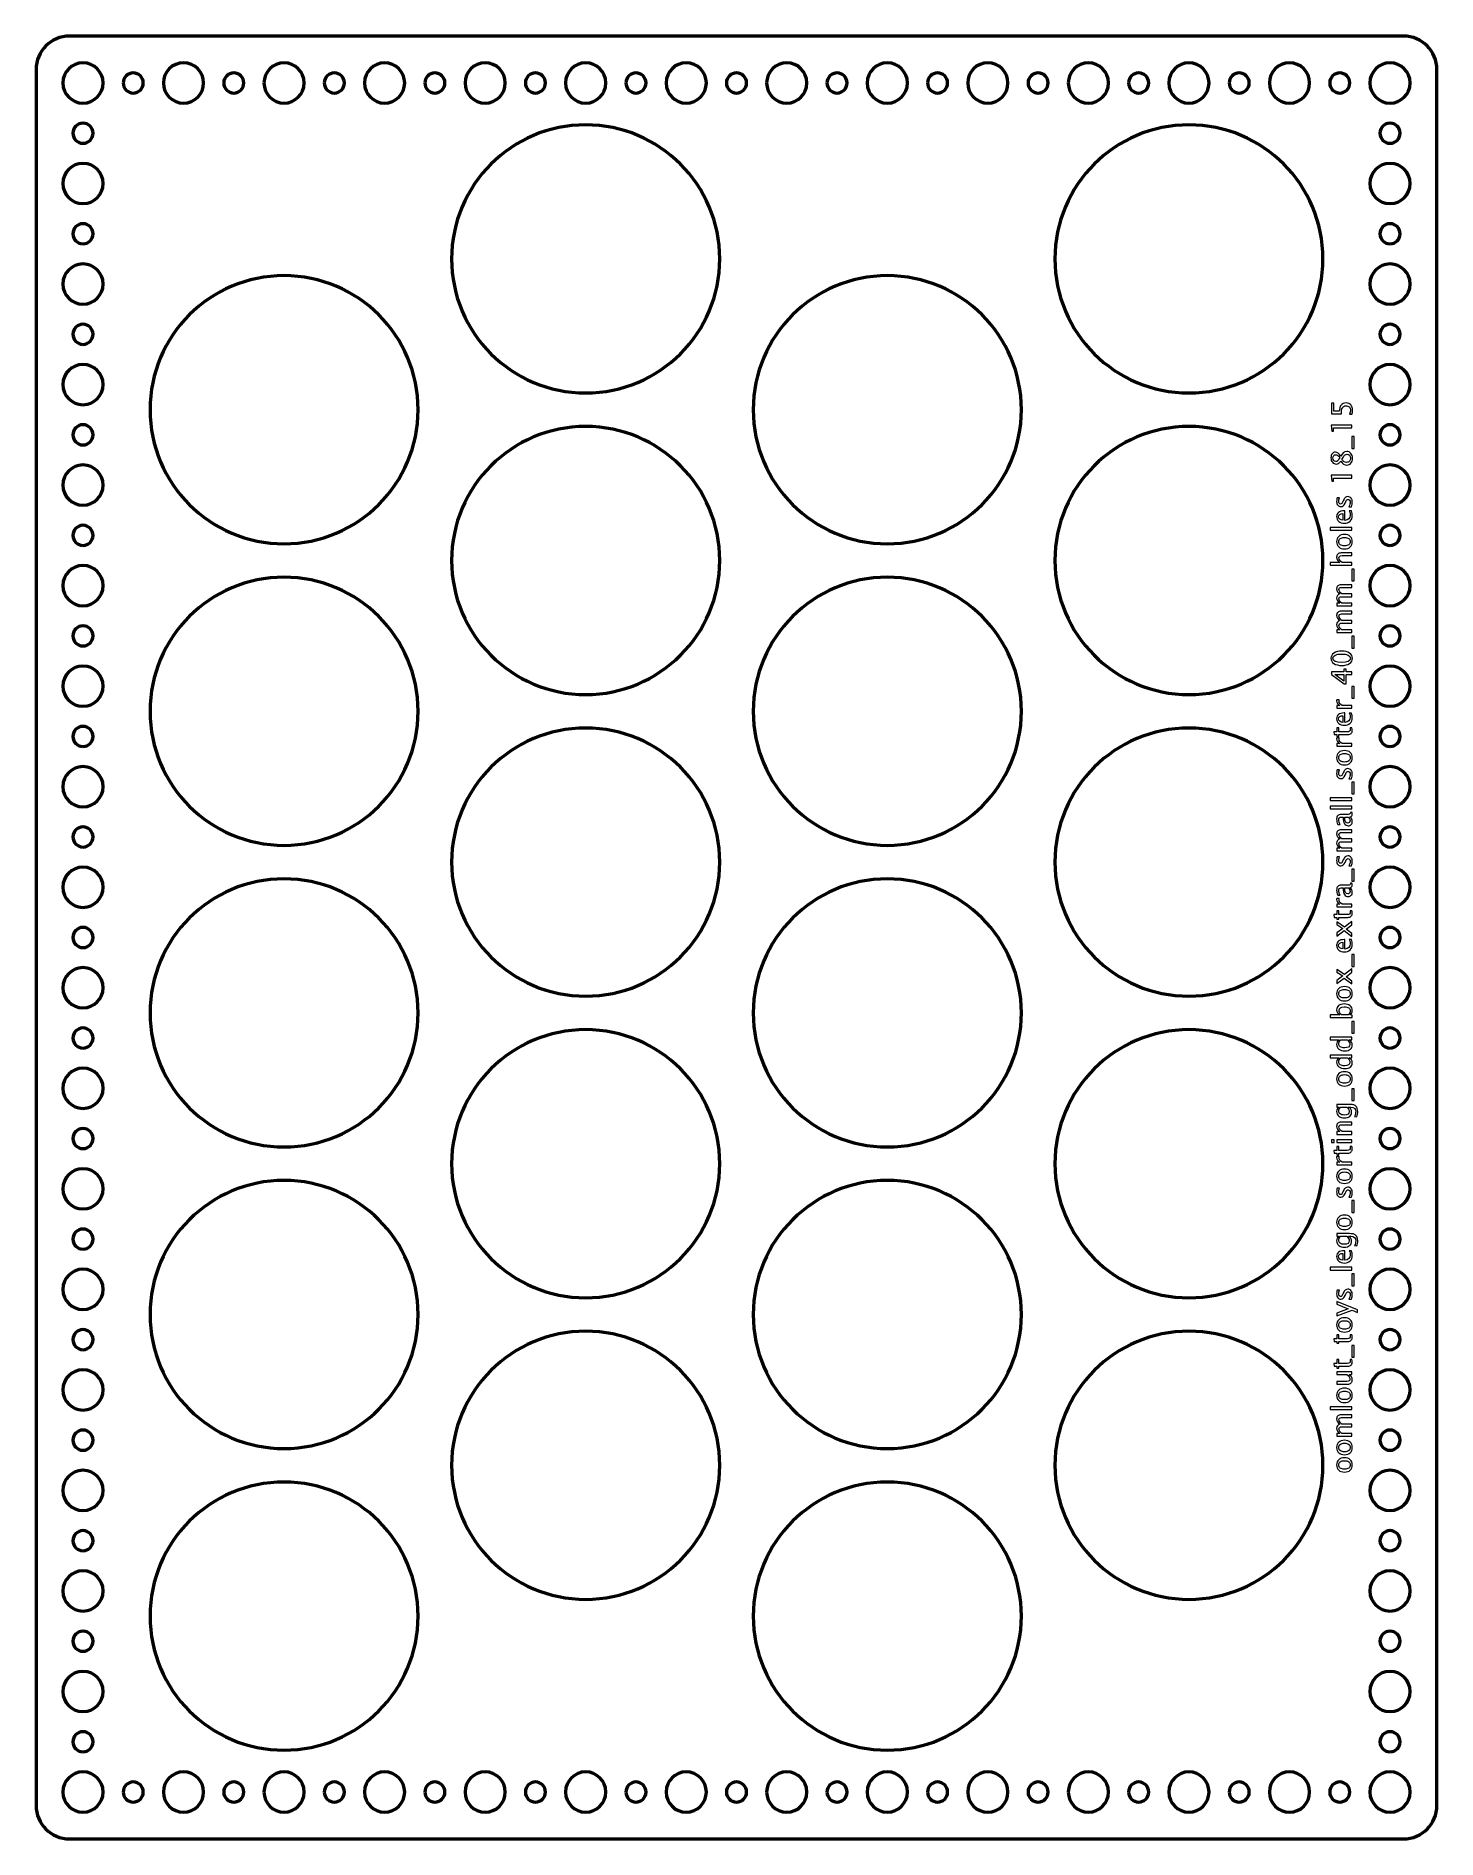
# Model space of a CAD drawing. Header units: centimetres. Extents: x -10.4 to 10.4, y -13.4 to 13.4.
import ezdxf

# ---------------------------------------------------------------- set-up
doc = ezdxf.new("R2010")
doc.units = ezdxf.units.CM
doc.header["$MEASUREMENT"] = 0
doc.layers.add('Layer 1', color=7, linetype='Continuous')

msp = doc.modelspace()

# ---------------------------------------------------------------- linework, layer by layer
at = {"layer": 'Layer 1', "lineweight": 53}
for points, knots in [([(9.95, -13.45), (9.95, -13.45), (-9.95, -13.45), (-9.95, -13.45), (-9.95, -13.45), (-10.22614, -13.45), (-10.45, -13.22614), (-10.45, -12.95), (-10.45, -12.95), (-10.45, -12.95), (-10.45, 12.95), (-10.45, 12.95), (-10.45, 12.95), (-10.45, 13.22614), (-10.22614, 13.45), (-9.95, 13.45), (-9.95, 13.45), (-9.95, 13.45), (9.95, 13.45), (9.95, 13.45), (9.95, 13.45), (10.22614, 13.45), (10.45, 13.22614), (10.45, 12.95), (10.45, 12.95), (10.45, 12.95), (10.45, -12.95), (10.45, -12.95), (10.45, -12.95), (10.45, -13.22614), (10.22614, -13.45), (9.95, -13.45)], [0, 0, 0, 0, 0.11111111, 0.11111111, 0.11111111, 0.11111111, 0.22222222, 0.22222222, 0.22222222, 0.22222222, 0.33333333, 0.33333333, 0.33333333, 0.33333333, 0.44444444, 0.44444444, 0.44444444, 0.44444444, 0.55555556, 0.55555556, 0.55555556, 0.55555556, 0.66666667, 0.66666667, 0.66666667, 0.66666667, 0.77777778, 0.77777778, 0.77777778, 0.77777778, 1, 1, 1, 1]), ([(-10.05, 12.75), (-10.05, 12.91569), (-9.91569, 13.05), (-9.75, 13.05), (-9.75, 13.05), (-9.58431, 13.05), (-9.45, 12.91569), (-9.45, 12.75), (-9.45, 12.75), (-9.45, 12.58431), (-9.58431, 12.45), (-9.75, 12.45), (-9.75, 12.45), (-9.91569, 12.45), (-10.05, 12.58431), (-10.05, 12.75)], [0, 0, 0, 0, 0.2, 0.2, 0.2, 0.2, 0.4, 0.4, 0.4, 0.4, 0.6, 0.6, 0.6, 0.6, 1, 1, 1, 1]), ([(-8.55, 12.75), (-8.55, 12.91569), (-8.41569, 13.05), (-8.25, 13.05), (-8.25, 13.05), (-8.08431, 13.05), (-7.95, 12.91569), (-7.95, 12.75), (-7.95, 12.75), (-7.95, 12.58431), (-8.08431, 12.45), (-8.25, 12.45), (-8.25, 12.45), (-8.41569, 12.45), (-8.55, 12.58431), (-8.55, 12.75)], [0, 0, 0, 0, 0.2, 0.2, 0.2, 0.2, 0.4, 0.4, 0.4, 0.4, 0.6, 0.6, 0.6, 0.6, 1, 1, 1, 1]), ([(-7.05, 12.75), (-7.05, 12.91569), (-6.91569, 13.05), (-6.75, 13.05), (-6.75, 13.05), (-6.58431, 13.05), (-6.45, 12.91569), (-6.45, 12.75), (-6.45, 12.75), (-6.45, 12.58431), (-6.58431, 12.45), (-6.75, 12.45), (-6.75, 12.45), (-6.91569, 12.45), (-7.05, 12.58431), (-7.05, 12.75)], [0, 0, 0, 0, 0.2, 0.2, 0.2, 0.2, 0.4, 0.4, 0.4, 0.4, 0.6, 0.6, 0.6, 0.6, 1, 1, 1, 1]), ([(-5.55, 12.75), (-5.55, 12.91569), (-5.41569, 13.05), (-5.25, 13.05), (-5.25, 13.05), (-5.08431, 13.05), (-4.95, 12.91569), (-4.95, 12.75), (-4.95, 12.75), (-4.95, 12.58431), (-5.08431, 12.45), (-5.25, 12.45), (-5.25, 12.45), (-5.41569, 12.45), (-5.55, 12.58431), (-5.55, 12.75)], [0, 0, 0, 0, 0.2, 0.2, 0.2, 0.2, 0.4, 0.4, 0.4, 0.4, 0.6, 0.6, 0.6, 0.6, 1, 1, 1, 1]), ([(-4.05, 12.75), (-4.05, 12.91569), (-3.91569, 13.05), (-3.75, 13.05), (-3.75, 13.05), (-3.58431, 13.05), (-3.45, 12.91569), (-3.45, 12.75), (-3.45, 12.75), (-3.45, 12.58431), (-3.58431, 12.45), (-3.75, 12.45), (-3.75, 12.45), (-3.91569, 12.45), (-4.05, 12.58431), (-4.05, 12.75)], [0, 0, 0, 0, 0.2, 0.2, 0.2, 0.2, 0.4, 0.4, 0.4, 0.4, 0.6, 0.6, 0.6, 0.6, 1, 1, 1, 1]), ([(-2.55, 12.75), (-2.55, 12.91569), (-2.41569, 13.05), (-2.25, 13.05), (-2.25, 13.05), (-2.08431, 13.05), (-1.95, 12.91569), (-1.95, 12.75), (-1.95, 12.75), (-1.95, 12.58431), (-2.08431, 12.45), (-2.25, 12.45), (-2.25, 12.45), (-2.41569, 12.45), (-2.55, 12.58431), (-2.55, 12.75)], [0, 0, 0, 0, 0.2, 0.2, 0.2, 0.2, 0.4, 0.4, 0.4, 0.4, 0.6, 0.6, 0.6, 0.6, 1, 1, 1, 1]), ([(-1.05, 12.75), (-1.05, 12.91569), (-0.91569, 13.05), (-0.75, 13.05), (-0.75, 13.05), (-0.58431, 13.05), (-0.45, 12.91569), (-0.45, 12.75), (-0.45, 12.75), (-0.45, 12.58431), (-0.58431, 12.45), (-0.75, 12.45), (-0.75, 12.45), (-0.91569, 12.45), (-1.05, 12.58431), (-1.05, 12.75)], [0, 0, 0, 0, 0.2, 0.2, 0.2, 0.2, 0.4, 0.4, 0.4, 0.4, 0.6, 0.6, 0.6, 0.6, 1, 1, 1, 1]), ([(0.45, 12.75), (0.45, 12.91569), (0.58431, 13.05), (0.75, 13.05), (0.75, 13.05), (0.91569, 13.05), (1.05, 12.91569), (1.05, 12.75), (1.05, 12.75), (1.05, 12.58431), (0.91569, 12.45), (0.75, 12.45), (0.75, 12.45), (0.58431, 12.45), (0.45, 12.58431), (0.45, 12.75)], [0, 0, 0, 0, 0.2, 0.2, 0.2, 0.2, 0.4, 0.4, 0.4, 0.4, 0.6, 0.6, 0.6, 0.6, 1, 1, 1, 1]), ([(1.95, 12.75), (1.95, 12.91569), (2.08431, 13.05), (2.25, 13.05), (2.25, 13.05), (2.41569, 13.05), (2.55, 12.91569), (2.55, 12.75), (2.55, 12.75), (2.55, 12.58431), (2.41569, 12.45), (2.25, 12.45), (2.25, 12.45), (2.08431, 12.45), (1.95, 12.58431), (1.95, 12.75)], [0, 0, 0, 0, 0.2, 0.2, 0.2, 0.2, 0.4, 0.4, 0.4, 0.4, 0.6, 0.6, 0.6, 0.6, 1, 1, 1, 1]), ([(3.45, 12.75), (3.45, 12.91569), (3.58431, 13.05), (3.75, 13.05), (3.75, 13.05), (3.91569, 13.05), (4.05, 12.91569), (4.05, 12.75), (4.05, 12.75), (4.05, 12.58431), (3.91569, 12.45), (3.75, 12.45), (3.75, 12.45), (3.58431, 12.45), (3.45, 12.58431), (3.45, 12.75)], [0, 0, 0, 0, 0.2, 0.2, 0.2, 0.2, 0.4, 0.4, 0.4, 0.4, 0.6, 0.6, 0.6, 0.6, 1, 1, 1, 1]), ([(4.95, 12.75), (4.95, 12.91569), (5.08431, 13.05), (5.25, 13.05), (5.25, 13.05), (5.41569, 13.05), (5.55, 12.91569), (5.55, 12.75), (5.55, 12.75), (5.55, 12.58431), (5.41569, 12.45), (5.25, 12.45), (5.25, 12.45), (5.08431, 12.45), (4.95, 12.58431), (4.95, 12.75)], [0, 0, 0, 0, 0.2, 0.2, 0.2, 0.2, 0.4, 0.4, 0.4, 0.4, 0.6, 0.6, 0.6, 0.6, 1, 1, 1, 1]), ([(6.45, 12.75), (6.45, 12.91569), (6.58431, 13.05), (6.75, 13.05), (6.75, 13.05), (6.91569, 13.05), (7.05, 12.91569), (7.05, 12.75), (7.05, 12.75), (7.05, 12.58431), (6.91569, 12.45), (6.75, 12.45), (6.75, 12.45), (6.58431, 12.45), (6.45, 12.58431), (6.45, 12.75)], [0, 0, 0, 0, 0.2, 0.2, 0.2, 0.2, 0.4, 0.4, 0.4, 0.4, 0.6, 0.6, 0.6, 0.6, 1, 1, 1, 1]), ([(7.95, 12.75), (7.95, 12.91569), (8.08431, 13.05), (8.25, 13.05), (8.25, 13.05), (8.41569, 13.05), (8.55, 12.91569), (8.55, 12.75), (8.55, 12.75), (8.55, 12.58431), (8.41569, 12.45), (8.25, 12.45), (8.25, 12.45), (8.08431, 12.45), (7.95, 12.58431), (7.95, 12.75)], [0, 0, 0, 0, 0.2, 0.2, 0.2, 0.2, 0.4, 0.4, 0.4, 0.4, 0.6, 0.6, 0.6, 0.6, 1, 1, 1, 1]), ([(9.45, 12.75), (9.45, 12.91569), (9.58431, 13.05), (9.75, 13.05), (9.75, 13.05), (9.91569, 13.05), (10.05, 12.91569), (10.05, 12.75), (10.05, 12.75), (10.05, 12.58431), (9.91569, 12.45), (9.75, 12.45), (9.75, 12.45), (9.58431, 12.45), (9.45, 12.58431), (9.45, 12.75)], [0, 0, 0, 0, 0.2, 0.2, 0.2, 0.2, 0.4, 0.4, 0.4, 0.4, 0.6, 0.6, 0.6, 0.6, 1, 1, 1, 1]), ([(-9.15, 12.75), (-9.15, 12.83284), (-9.08284, 12.9), (-9, 12.9), (-9, 12.9), (-8.91716, 12.9), (-8.85, 12.83284), (-8.85, 12.75), (-8.85, 12.75), (-8.85, 12.66716), (-8.91716, 12.6), (-9, 12.6), (-9, 12.6), (-9.08284, 12.6), (-9.15, 12.66716), (-9.15, 12.75)], [0, 0, 0, 0, 0.2, 0.2, 0.2, 0.2, 0.4, 0.4, 0.4, 0.4, 0.6, 0.6, 0.6, 0.6, 1, 1, 1, 1]), ([(-7.65, 12.75), (-7.65, 12.83284), (-7.58284, 12.9), (-7.5, 12.9), (-7.5, 12.9), (-7.41716, 12.9), (-7.35, 12.83284), (-7.35, 12.75), (-7.35, 12.75), (-7.35, 12.66716), (-7.41716, 12.6), (-7.5, 12.6), (-7.5, 12.6), (-7.58284, 12.6), (-7.65, 12.66716), (-7.65, 12.75)], [0, 0, 0, 0, 0.2, 0.2, 0.2, 0.2, 0.4, 0.4, 0.4, 0.4, 0.6, 0.6, 0.6, 0.6, 1, 1, 1, 1]), ([(-6.15, 12.75), (-6.15, 12.83284), (-6.08284, 12.9), (-6, 12.9), (-6, 12.9), (-5.91716, 12.9), (-5.85, 12.83284), (-5.85, 12.75), (-5.85, 12.75), (-5.85, 12.66716), (-5.91716, 12.6), (-6, 12.6), (-6, 12.6), (-6.08284, 12.6), (-6.15, 12.66716), (-6.15, 12.75)], [0, 0, 0, 0, 0.2, 0.2, 0.2, 0.2, 0.4, 0.4, 0.4, 0.4, 0.6, 0.6, 0.6, 0.6, 1, 1, 1, 1]), ([(-4.65, 12.75), (-4.65, 12.83284), (-4.58284, 12.9), (-4.5, 12.9), (-4.5, 12.9), (-4.41716, 12.9), (-4.35, 12.83284), (-4.35, 12.75), (-4.35, 12.75), (-4.35, 12.66716), (-4.41716, 12.6), (-4.5, 12.6), (-4.5, 12.6), (-4.58284, 12.6), (-4.65, 12.66716), (-4.65, 12.75)], [0, 0, 0, 0, 0.2, 0.2, 0.2, 0.2, 0.4, 0.4, 0.4, 0.4, 0.6, 0.6, 0.6, 0.6, 1, 1, 1, 1]), ([(-3.15, 12.75), (-3.15, 12.83284), (-3.08284, 12.9), (-3, 12.9), (-3, 12.9), (-2.91716, 12.9), (-2.85, 12.83284), (-2.85, 12.75), (-2.85, 12.75), (-2.85, 12.66716), (-2.91716, 12.6), (-3, 12.6), (-3, 12.6), (-3.08284, 12.6), (-3.15, 12.66716), (-3.15, 12.75)], [0, 0, 0, 0, 0.2, 0.2, 0.2, 0.2, 0.4, 0.4, 0.4, 0.4, 0.6, 0.6, 0.6, 0.6, 1, 1, 1, 1]), ([(-1.65, 12.75), (-1.65, 12.83284), (-1.58284, 12.9), (-1.5, 12.9), (-1.5, 12.9), (-1.41716, 12.9), (-1.35, 12.83284), (-1.35, 12.75), (-1.35, 12.75), (-1.35, 12.66716), (-1.41716, 12.6), (-1.5, 12.6), (-1.5, 12.6), (-1.58284, 12.6), (-1.65, 12.66716), (-1.65, 12.75)], [0, 0, 0, 0, 0.2, 0.2, 0.2, 0.2, 0.4, 0.4, 0.4, 0.4, 0.6, 0.6, 0.6, 0.6, 1, 1, 1, 1]), ([(-0.15, 12.75), (-0.15, 12.83284), (-0.08284, 12.9), (0, 12.9), (0, 12.9), (0.08284, 12.9), (0.15, 12.83284), (0.15, 12.75), (0.15, 12.75), (0.15, 12.66716), (0.08284, 12.6), (0, 12.6), (0, 12.6), (-0.08284, 12.6), (-0.15, 12.66716), (-0.15, 12.75)], [0, 0, 0, 0, 0.2, 0.2, 0.2, 0.2, 0.4, 0.4, 0.4, 0.4, 0.6, 0.6, 0.6, 0.6, 1, 1, 1, 1]), ([(1.35, 12.75), (1.35, 12.83284), (1.41716, 12.9), (1.5, 12.9), (1.5, 12.9), (1.58284, 12.9), (1.65, 12.83284), (1.65, 12.75), (1.65, 12.75), (1.65, 12.66716), (1.58284, 12.6), (1.5, 12.6), (1.5, 12.6), (1.41716, 12.6), (1.35, 12.66716), (1.35, 12.75)], [0, 0, 0, 0, 0.2, 0.2, 0.2, 0.2, 0.4, 0.4, 0.4, 0.4, 0.6, 0.6, 0.6, 0.6, 1, 1, 1, 1]), ([(2.85, 12.75), (2.85, 12.83284), (2.91716, 12.9), (3, 12.9), (3, 12.9), (3.08284, 12.9), (3.15, 12.83284), (3.15, 12.75), (3.15, 12.75), (3.15, 12.66716), (3.08284, 12.6), (3, 12.6), (3, 12.6), (2.91716, 12.6), (2.85, 12.66716), (2.85, 12.75)], [0, 0, 0, 0, 0.2, 0.2, 0.2, 0.2, 0.4, 0.4, 0.4, 0.4, 0.6, 0.6, 0.6, 0.6, 1, 1, 1, 1]), ([(4.35, 12.75), (4.35, 12.83284), (4.41716, 12.9), (4.5, 12.9), (4.5, 12.9), (4.58284, 12.9), (4.65, 12.83284), (4.65, 12.75), (4.65, 12.75), (4.65, 12.66716), (4.58284, 12.6), (4.5, 12.6), (4.5, 12.6), (4.41716, 12.6), (4.35, 12.66716), (4.35, 12.75)], [0, 0, 0, 0, 0.2, 0.2, 0.2, 0.2, 0.4, 0.4, 0.4, 0.4, 0.6, 0.6, 0.6, 0.6, 1, 1, 1, 1]), ([(5.85, 12.75), (5.85, 12.83284), (5.91716, 12.9), (6, 12.9), (6, 12.9), (6.08284, 12.9), (6.15, 12.83284), (6.15, 12.75), (6.15, 12.75), (6.15, 12.66716), (6.08284, 12.6), (6, 12.6), (6, 12.6), (5.91716, 12.6), (5.85, 12.66716), (5.85, 12.75)], [0, 0, 0, 0, 0.2, 0.2, 0.2, 0.2, 0.4, 0.4, 0.4, 0.4, 0.6, 0.6, 0.6, 0.6, 1, 1, 1, 1]), ([(7.35, 12.75), (7.35, 12.83284), (7.41716, 12.9), (7.5, 12.9), (7.5, 12.9), (7.58284, 12.9), (7.65, 12.83284), (7.65, 12.75), (7.65, 12.75), (7.65, 12.66716), (7.58284, 12.6), (7.5, 12.6), (7.5, 12.6), (7.41716, 12.6), (7.35, 12.66716), (7.35, 12.75)], [0, 0, 0, 0, 0.2, 0.2, 0.2, 0.2, 0.4, 0.4, 0.4, 0.4, 0.6, 0.6, 0.6, 0.6, 1, 1, 1, 1]), ([(8.85, 12.75), (8.85, 12.83284), (8.91716, 12.9), (9, 12.9), (9, 12.9), (9.08284, 12.9), (9.15, 12.83284), (9.15, 12.75), (9.15, 12.75), (9.15, 12.66716), (9.08284, 12.6), (9, 12.6), (9, 12.6), (8.91716, 12.6), (8.85, 12.66716), (8.85, 12.75)], [0, 0, 0, 0, 0.2, 0.2, 0.2, 0.2, 0.4, 0.4, 0.4, 0.4, 0.6, 0.6, 0.6, 0.6, 1, 1, 1, 1]), ([(-9.75, 11.85), (-9.83284, 11.85), (-9.9, 11.91716), (-9.9, 12), (-9.9, 12), (-9.9, 12.08284), (-9.83284, 12.15), (-9.75, 12.15), (-9.75, 12.15), (-9.66716, 12.15), (-9.6, 12.08284), (-9.6, 12), (-9.6, 12), (-9.6, 11.91716), (-9.66716, 11.85), (-9.75, 11.85)], [0, 0, 0, 0, 0.2, 0.2, 0.2, 0.2, 0.4, 0.4, 0.4, 0.4, 0.6, 0.6, 0.6, 0.6, 1, 1, 1, 1]), ([(-4.25, 10.125), (-4.25, 11.22957), (-3.35457, 12.125), (-2.25, 12.125), (-2.25, 12.125), (-1.14543, 12.125), (-0.25, 11.22957), (-0.25, 10.125), (-0.25, 10.125), (-0.25, 9.02043), (-1.14543, 8.125), (-2.25, 8.125), (-2.25, 8.125), (-3.35457, 8.125), (-4.25, 9.02043), (-4.25, 10.125)], [0, 0, 0, 0, 0.2, 0.2, 0.2, 0.2, 0.4, 0.4, 0.4, 0.4, 0.6, 0.6, 0.6, 0.6, 1, 1, 1, 1]), ([(4.75, 10.125), (4.75, 11.22957), (5.64543, 12.125), (6.75, 12.125), (6.75, 12.125), (7.85457, 12.125), (8.75, 11.22957), (8.75, 10.125), (8.75, 10.125), (8.75, 9.02043), (7.85457, 8.125), (6.75, 8.125), (6.75, 8.125), (5.64543, 8.125), (4.75, 9.02043), (4.75, 10.125)], [0, 0, 0, 0, 0.2, 0.2, 0.2, 0.2, 0.4, 0.4, 0.4, 0.4, 0.6, 0.6, 0.6, 0.6, 1, 1, 1, 1]), ([(9.75, 11.85), (9.66716, 11.85), (9.6, 11.91716), (9.6, 12), (9.6, 12), (9.6, 12.08284), (9.66716, 12.15), (9.75, 12.15), (9.75, 12.15), (9.83284, 12.15), (9.9, 12.08284), (9.9, 12), (9.9, 12), (9.9, 11.91716), (9.83284, 11.85), (9.75, 11.85)], [0, 0, 0, 0, 0.2, 0.2, 0.2, 0.2, 0.4, 0.4, 0.4, 0.4, 0.6, 0.6, 0.6, 0.6, 1, 1, 1, 1]), ([(-9.75, 10.95), (-9.91569, 10.95), (-10.05, 11.08431), (-10.05, 11.25), (-10.05, 11.25), (-10.05, 11.41569), (-9.91569, 11.55), (-9.75, 11.55), (-9.75, 11.55), (-9.58431, 11.55), (-9.45, 11.41569), (-9.45, 11.25), (-9.45, 11.25), (-9.45, 11.08431), (-9.58431, 10.95), (-9.75, 10.95)], [0, 0, 0, 0, 0.2, 0.2, 0.2, 0.2, 0.4, 0.4, 0.4, 0.4, 0.6, 0.6, 0.6, 0.6, 1, 1, 1, 1]), ([(9.75, 10.95), (9.58431, 10.95), (9.45, 11.08431), (9.45, 11.25), (9.45, 11.25), (9.45, 11.41569), (9.58431, 11.55), (9.75, 11.55), (9.75, 11.55), (9.91569, 11.55), (10.05, 11.41569), (10.05, 11.25), (10.05, 11.25), (10.05, 11.08431), (9.91569, 10.95), (9.75, 10.95)], [0, 0, 0, 0, 0.2, 0.2, 0.2, 0.2, 0.4, 0.4, 0.4, 0.4, 0.6, 0.6, 0.6, 0.6, 1, 1, 1, 1]), ([(-9.75, 10.35), (-9.83284, 10.35), (-9.9, 10.41716), (-9.9, 10.5), (-9.9, 10.5), (-9.9, 10.58284), (-9.83284, 10.65), (-9.75, 10.65), (-9.75, 10.65), (-9.66716, 10.65), (-9.6, 10.58284), (-9.6, 10.5), (-9.6, 10.5), (-9.6, 10.41716), (-9.66716, 10.35), (-9.75, 10.35)], [0, 0, 0, 0, 0.2, 0.2, 0.2, 0.2, 0.4, 0.4, 0.4, 0.4, 0.6, 0.6, 0.6, 0.6, 1, 1, 1, 1]), ([(9.75, 10.35), (9.66716, 10.35), (9.6, 10.41716), (9.6, 10.5), (9.6, 10.5), (9.6, 10.58284), (9.66716, 10.65), (9.75, 10.65), (9.75, 10.65), (9.83284, 10.65), (9.9, 10.58284), (9.9, 10.5), (9.9, 10.5), (9.9, 10.41716), (9.83284, 10.35), (9.75, 10.35)], [0, 0, 0, 0, 0.2, 0.2, 0.2, 0.2, 0.4, 0.4, 0.4, 0.4, 0.6, 0.6, 0.6, 0.6, 1, 1, 1, 1]), ([(-9.75, 9.45), (-9.91569, 9.45), (-10.05, 9.58431), (-10.05, 9.75), (-10.05, 9.75), (-10.05, 9.91569), (-9.91569, 10.05), (-9.75, 10.05), (-9.75, 10.05), (-9.58431, 10.05), (-9.45, 9.91569), (-9.45, 9.75), (-9.45, 9.75), (-9.45, 9.58431), (-9.58431, 9.45), (-9.75, 9.45)], [0, 0, 0, 0, 0.2, 0.2, 0.2, 0.2, 0.4, 0.4, 0.4, 0.4, 0.6, 0.6, 0.6, 0.6, 1, 1, 1, 1]), ([(9.75, 9.45), (9.58431, 9.45), (9.45, 9.58431), (9.45, 9.75), (9.45, 9.75), (9.45, 9.91569), (9.58431, 10.05), (9.75, 10.05), (9.75, 10.05), (9.91569, 10.05), (10.05, 9.91569), (10.05, 9.75), (10.05, 9.75), (10.05, 9.58431), (9.91569, 9.45), (9.75, 9.45)], [0, 0, 0, 0, 0.2, 0.2, 0.2, 0.2, 0.4, 0.4, 0.4, 0.4, 0.6, 0.6, 0.6, 0.6, 1, 1, 1, 1]), ([(-8.75, 7.875), (-8.75, 8.97957), (-7.85457, 9.875), (-6.75, 9.875), (-6.75, 9.875), (-5.64543, 9.875), (-4.75, 8.97957), (-4.75, 7.875), (-4.75, 7.875), (-4.75, 6.77043), (-5.64543, 5.875), (-6.75, 5.875), (-6.75, 5.875), (-7.85457, 5.875), (-8.75, 6.77043), (-8.75, 7.875)], [0, 0, 0, 0, 0.2, 0.2, 0.2, 0.2, 0.4, 0.4, 0.4, 0.4, 0.6, 0.6, 0.6, 0.6, 1, 1, 1, 1]), ([(0.25, 7.875), (0.25, 8.97957), (1.14543, 9.875), (2.25, 9.875), (2.25, 9.875), (3.35457, 9.875), (4.25, 8.97957), (4.25, 7.875), (4.25, 7.875), (4.25, 6.77043), (3.35457, 5.875), (2.25, 5.875), (2.25, 5.875), (1.14543, 5.875), (0.25, 6.77043), (0.25, 7.875)], [0, 0, 0, 0, 0.2, 0.2, 0.2, 0.2, 0.4, 0.4, 0.4, 0.4, 0.6, 0.6, 0.6, 0.6, 1, 1, 1, 1]), ([(-9.75, 8.85), (-9.83284, 8.85), (-9.9, 8.91716), (-9.9, 9), (-9.9, 9), (-9.9, 9.08284), (-9.83284, 9.15), (-9.75, 9.15), (-9.75, 9.15), (-9.66716, 9.15), (-9.6, 9.08284), (-9.6, 9), (-9.6, 9), (-9.6, 8.91716), (-9.66716, 8.85), (-9.75, 8.85)], [0, 0, 0, 0, 0.2, 0.2, 0.2, 0.2, 0.4, 0.4, 0.4, 0.4, 0.6, 0.6, 0.6, 0.6, 1, 1, 1, 1]), ([(9.75, 8.85), (9.66716, 8.85), (9.6, 8.91716), (9.6, 9), (9.6, 9), (9.6, 9.08284), (9.66716, 9.15), (9.75, 9.15), (9.75, 9.15), (9.83284, 9.15), (9.9, 9.08284), (9.9, 9), (9.9, 9), (9.9, 8.91716), (9.83284, 8.85), (9.75, 8.85)], [0, 0, 0, 0, 0.2, 0.2, 0.2, 0.2, 0.4, 0.4, 0.4, 0.4, 0.6, 0.6, 0.6, 0.6, 1, 1, 1, 1]), ([(-9.75, 7.95), (-9.91569, 7.95), (-10.05, 8.08431), (-10.05, 8.25), (-10.05, 8.25), (-10.05, 8.41569), (-9.91569, 8.55), (-9.75, 8.55), (-9.75, 8.55), (-9.58431, 8.55), (-9.45, 8.41569), (-9.45, 8.25), (-9.45, 8.25), (-9.45, 8.08431), (-9.58431, 7.95), (-9.75, 7.95)], [0, 0, 0, 0, 0.2, 0.2, 0.2, 0.2, 0.4, 0.4, 0.4, 0.4, 0.6, 0.6, 0.6, 0.6, 1, 1, 1, 1]), ([(9.75, 7.95), (9.58431, 7.95), (9.45, 8.08431), (9.45, 8.25), (9.45, 8.25), (9.45, 8.41569), (9.58431, 8.55), (9.75, 8.55), (9.75, 8.55), (9.91569, 8.55), (10.05, 8.41569), (10.05, 8.25), (10.05, 8.25), (10.05, 8.08431), (9.91569, 7.95), (9.75, 7.95)], [0, 0, 0, 0, 0.2, 0.2, 0.2, 0.2, 0.4, 0.4, 0.4, 0.4, 0.6, 0.6, 0.6, 0.6, 1, 1, 1, 1]), ([(-9.75, 7.35), (-9.83284, 7.35), (-9.9, 7.41716), (-9.9, 7.5), (-9.9, 7.5), (-9.9, 7.58284), (-9.83284, 7.65), (-9.75, 7.65), (-9.75, 7.65), (-9.66716, 7.65), (-9.6, 7.58284), (-9.6, 7.5), (-9.6, 7.5), (-9.6, 7.41716), (-9.66716, 7.35), (-9.75, 7.35)], [0, 0, 0, 0, 0.2, 0.2, 0.2, 0.2, 0.4, 0.4, 0.4, 0.4, 0.6, 0.6, 0.6, 0.6, 1, 1, 1, 1]), ([(-4.25, 5.625), (-4.25, 6.72957), (-3.35457, 7.625), (-2.25, 7.625), (-2.25, 7.625), (-1.14543, 7.625), (-0.25, 6.72957), (-0.25, 5.625), (-0.25, 5.625), (-0.25, 4.52043), (-1.14543, 3.625), (-2.25, 3.625), (-2.25, 3.625), (-3.35457, 3.625), (-4.25, 4.52043), (-4.25, 5.625)], [0, 0, 0, 0, 0.2, 0.2, 0.2, 0.2, 0.4, 0.4, 0.4, 0.4, 0.6, 0.6, 0.6, 0.6, 1, 1, 1, 1]), ([(4.75, 5.625), (4.75, 6.72957), (5.64543, 7.625), (6.75, 7.625), (6.75, 7.625), (7.85457, 7.625), (8.75, 6.72957), (8.75, 5.625), (8.75, 5.625), (8.75, 4.52043), (7.85457, 3.625), (6.75, 3.625), (6.75, 3.625), (5.64543, 3.625), (4.75, 4.52043), (4.75, 5.625)], [0, 0, 0, 0, 0.2, 0.2, 0.2, 0.2, 0.4, 0.4, 0.4, 0.4, 0.6, 0.6, 0.6, 0.6, 1, 1, 1, 1]), ([(9.75, 7.35), (9.66716, 7.35), (9.6, 7.41716), (9.6, 7.5), (9.6, 7.5), (9.6, 7.58284), (9.66716, 7.65), (9.75, 7.65), (9.75, 7.65), (9.83284, 7.65), (9.9, 7.58284), (9.9, 7.5), (9.9, 7.5), (9.9, 7.41716), (9.83284, 7.35), (9.75, 7.35)], [0, 0, 0, 0, 0.2, 0.2, 0.2, 0.2, 0.4, 0.4, 0.4, 0.4, 0.6, 0.6, 0.6, 0.6, 1, 1, 1, 1]), ([(-9.75, 6.45), (-9.91569, 6.45), (-10.05, 6.58431), (-10.05, 6.75), (-10.05, 6.75), (-10.05, 6.91569), (-9.91569, 7.05), (-9.75, 7.05), (-9.75, 7.05), (-9.58431, 7.05), (-9.45, 6.91569), (-9.45, 6.75), (-9.45, 6.75), (-9.45, 6.58431), (-9.58431, 6.45), (-9.75, 6.45)], [0, 0, 0, 0, 0.2, 0.2, 0.2, 0.2, 0.4, 0.4, 0.4, 0.4, 0.6, 0.6, 0.6, 0.6, 1, 1, 1, 1]), ([(9.75, 6.45), (9.58431, 6.45), (9.45, 6.58431), (9.45, 6.75), (9.45, 6.75), (9.45, 6.91569), (9.58431, 7.05), (9.75, 7.05), (9.75, 7.05), (9.91569, 7.05), (10.05, 6.91569), (10.05, 6.75), (10.05, 6.75), (10.05, 6.58431), (9.91569, 6.45), (9.75, 6.45)], [0, 0, 0, 0, 0.2, 0.2, 0.2, 0.2, 0.4, 0.4, 0.4, 0.4, 0.6, 0.6, 0.6, 0.6, 1, 1, 1, 1]), ([(-9.75, 5.85), (-9.83284, 5.85), (-9.9, 5.91716), (-9.9, 6), (-9.9, 6), (-9.9, 6.08284), (-9.83284, 6.15), (-9.75, 6.15), (-9.75, 6.15), (-9.66716, 6.15), (-9.6, 6.08284), (-9.6, 6), (-9.6, 6), (-9.6, 5.91716), (-9.66716, 5.85), (-9.75, 5.85)], [0, 0, 0, 0, 0.2, 0.2, 0.2, 0.2, 0.4, 0.4, 0.4, 0.4, 0.6, 0.6, 0.6, 0.6, 1, 1, 1, 1]), ([(9.75, 5.85), (9.66716, 5.85), (9.6, 5.91716), (9.6, 6), (9.6, 6), (9.6, 6.08284), (9.66716, 6.15), (9.75, 6.15), (9.75, 6.15), (9.83284, 6.15), (9.9, 6.08284), (9.9, 6), (9.9, 6), (9.9, 5.91716), (9.83284, 5.85), (9.75, 5.85)], [0, 0, 0, 0, 0.2, 0.2, 0.2, 0.2, 0.4, 0.4, 0.4, 0.4, 0.6, 0.6, 0.6, 0.6, 1, 1, 1, 1]), ([(-9.75, 4.95), (-9.91569, 4.95), (-10.05, 5.08431), (-10.05, 5.25), (-10.05, 5.25), (-10.05, 5.41569), (-9.91569, 5.55), (-9.75, 5.55), (-9.75, 5.55), (-9.58431, 5.55), (-9.45, 5.41569), (-9.45, 5.25), (-9.45, 5.25), (-9.45, 5.08431), (-9.58431, 4.95), (-9.75, 4.95)], [0, 0, 0, 0, 0.2, 0.2, 0.2, 0.2, 0.4, 0.4, 0.4, 0.4, 0.6, 0.6, 0.6, 0.6, 1, 1, 1, 1]), ([(9.75, 4.95), (9.58431, 4.95), (9.45, 5.08431), (9.45, 5.25), (9.45, 5.25), (9.45, 5.41569), (9.58431, 5.55), (9.75, 5.55), (9.75, 5.55), (9.91569, 5.55), (10.05, 5.41569), (10.05, 5.25), (10.05, 5.25), (10.05, 5.08431), (9.91569, 4.95), (9.75, 4.95)], [0, 0, 0, 0, 0.2, 0.2, 0.2, 0.2, 0.4, 0.4, 0.4, 0.4, 0.6, 0.6, 0.6, 0.6, 1, 1, 1, 1]), ([(-8.75, 3.375), (-8.75, 4.47957), (-7.85457, 5.375), (-6.75, 5.375), (-6.75, 5.375), (-5.64543, 5.375), (-4.75, 4.47957), (-4.75, 3.375), (-4.75, 3.375), (-4.75, 2.27043), (-5.64543, 1.375), (-6.75, 1.375), (-6.75, 1.375), (-7.85457, 1.375), (-8.75, 2.27043), (-8.75, 3.375)], [0, 0, 0, 0, 0.2, 0.2, 0.2, 0.2, 0.4, 0.4, 0.4, 0.4, 0.6, 0.6, 0.6, 0.6, 1, 1, 1, 1]), ([(0.25, 3.375), (0.25, 4.47957), (1.14543, 5.375), (2.25, 5.375), (2.25, 5.375), (3.35457, 5.375), (4.25, 4.47957), (4.25, 3.375), (4.25, 3.375), (4.25, 2.27043), (3.35457, 1.375), (2.25, 1.375), (2.25, 1.375), (1.14543, 1.375), (0.25, 2.27043), (0.25, 3.375)], [0, 0, 0, 0, 0.2, 0.2, 0.2, 0.2, 0.4, 0.4, 0.4, 0.4, 0.6, 0.6, 0.6, 0.6, 1, 1, 1, 1]), ([(-9.75, 4.35), (-9.83284, 4.35), (-9.9, 4.41716), (-9.9, 4.5), (-9.9, 4.5), (-9.9, 4.58284), (-9.83284, 4.65), (-9.75, 4.65), (-9.75, 4.65), (-9.66716, 4.65), (-9.6, 4.58284), (-9.6, 4.5), (-9.6, 4.5), (-9.6, 4.41716), (-9.66716, 4.35), (-9.75, 4.35)], [0, 0, 0, 0, 0.2, 0.2, 0.2, 0.2, 0.4, 0.4, 0.4, 0.4, 0.6, 0.6, 0.6, 0.6, 1, 1, 1, 1]), ([(9.75, 4.35), (9.66716, 4.35), (9.6, 4.41716), (9.6, 4.5), (9.6, 4.5), (9.6, 4.58284), (9.66716, 4.65), (9.75, 4.65), (9.75, 4.65), (9.83284, 4.65), (9.9, 4.58284), (9.9, 4.5), (9.9, 4.5), (9.9, 4.41716), (9.83284, 4.35), (9.75, 4.35)], [0, 0, 0, 0, 0.2, 0.2, 0.2, 0.2, 0.4, 0.4, 0.4, 0.4, 0.6, 0.6, 0.6, 0.6, 1, 1, 1, 1]), ([(-9.75, 3.45), (-9.91569, 3.45), (-10.05, 3.58431), (-10.05, 3.75), (-10.05, 3.75), (-10.05, 3.91569), (-9.91569, 4.05), (-9.75, 4.05), (-9.75, 4.05), (-9.58431, 4.05), (-9.45, 3.91569), (-9.45, 3.75), (-9.45, 3.75), (-9.45, 3.58431), (-9.58431, 3.45), (-9.75, 3.45)], [0, 0, 0, 0, 0.2, 0.2, 0.2, 0.2, 0.4, 0.4, 0.4, 0.4, 0.6, 0.6, 0.6, 0.6, 1, 1, 1, 1]), ([(9.75, 3.45), (9.58431, 3.45), (9.45, 3.58431), (9.45, 3.75), (9.45, 3.75), (9.45, 3.91569), (9.58431, 4.05), (9.75, 4.05), (9.75, 4.05), (9.91569, 4.05), (10.05, 3.91569), (10.05, 3.75), (10.05, 3.75), (10.05, 3.58431), (9.91569, 3.45), (9.75, 3.45)], [0, 0, 0, 0, 0.2, 0.2, 0.2, 0.2, 0.4, 0.4, 0.4, 0.4, 0.6, 0.6, 0.6, 0.6, 1, 1, 1, 1]), ([(-9.75, 2.85), (-9.83284, 2.85), (-9.9, 2.91716), (-9.9, 3), (-9.9, 3), (-9.9, 3.08284), (-9.83284, 3.15), (-9.75, 3.15), (-9.75, 3.15), (-9.66716, 3.15), (-9.6, 3.08284), (-9.6, 3), (-9.6, 3), (-9.6, 2.91716), (-9.66716, 2.85), (-9.75, 2.85)], [0, 0, 0, 0, 0.2, 0.2, 0.2, 0.2, 0.4, 0.4, 0.4, 0.4, 0.6, 0.6, 0.6, 0.6, 1, 1, 1, 1]), ([(-4.25, 1.125), (-4.25, 2.22957), (-3.35457, 3.125), (-2.25, 3.125), (-2.25, 3.125), (-1.14543, 3.125), (-0.25, 2.22957), (-0.25, 1.125), (-0.25, 1.125), (-0.25, 0.02043), (-1.14543, -0.875), (-2.25, -0.875), (-2.25, -0.875), (-3.35457, -0.875), (-4.25, 0.02043), (-4.25, 1.125)], [0, 0, 0, 0, 0.2, 0.2, 0.2, 0.2, 0.4, 0.4, 0.4, 0.4, 0.6, 0.6, 0.6, 0.6, 1, 1, 1, 1]), ([(4.75, 1.125), (4.75, 2.22957), (5.64543, 3.125), (6.75, 3.125), (6.75, 3.125), (7.85457, 3.125), (8.75, 2.22957), (8.75, 1.125), (8.75, 1.125), (8.75, 0.02043), (7.85457, -0.875), (6.75, -0.875), (6.75, -0.875), (5.64543, -0.875), (4.75, 0.02043), (4.75, 1.125)], [0, 0, 0, 0, 0.2, 0.2, 0.2, 0.2, 0.4, 0.4, 0.4, 0.4, 0.6, 0.6, 0.6, 0.6, 1, 1, 1, 1]), ([(9.75, 2.85), (9.66716, 2.85), (9.6, 2.91716), (9.6, 3), (9.6, 3), (9.6, 3.08284), (9.66716, 3.15), (9.75, 3.15), (9.75, 3.15), (9.83284, 3.15), (9.9, 3.08284), (9.9, 3), (9.9, 3), (9.9, 2.91716), (9.83284, 2.85), (9.75, 2.85)], [0, 0, 0, 0, 0.2, 0.2, 0.2, 0.2, 0.4, 0.4, 0.4, 0.4, 0.6, 0.6, 0.6, 0.6, 1, 1, 1, 1]), ([(-9.75, 1.95), (-9.91569, 1.95), (-10.05, 2.08431), (-10.05, 2.25), (-10.05, 2.25), (-10.05, 2.41569), (-9.91569, 2.55), (-9.75, 2.55), (-9.75, 2.55), (-9.58431, 2.55), (-9.45, 2.41569), (-9.45, 2.25), (-9.45, 2.25), (-9.45, 2.08431), (-9.58431, 1.95), (-9.75, 1.95)], [0, 0, 0, 0, 0.2, 0.2, 0.2, 0.2, 0.4, 0.4, 0.4, 0.4, 0.6, 0.6, 0.6, 0.6, 1, 1, 1, 1]), ([(9.75, 1.95), (9.58431, 1.95), (9.45, 2.08431), (9.45, 2.25), (9.45, 2.25), (9.45, 2.41569), (9.58431, 2.55), (9.75, 2.55), (9.75, 2.55), (9.91569, 2.55), (10.05, 2.41569), (10.05, 2.25), (10.05, 2.25), (10.05, 2.08431), (9.91569, 1.95), (9.75, 1.95)], [0, 0, 0, 0, 0.2, 0.2, 0.2, 0.2, 0.4, 0.4, 0.4, 0.4, 0.6, 0.6, 0.6, 0.6, 1, 1, 1, 1]), ([(-9.75, 1.35), (-9.83284, 1.35), (-9.9, 1.41716), (-9.9, 1.5), (-9.9, 1.5), (-9.9, 1.58284), (-9.83284, 1.65), (-9.75, 1.65), (-9.75, 1.65), (-9.66716, 1.65), (-9.6, 1.58284), (-9.6, 1.5), (-9.6, 1.5), (-9.6, 1.41716), (-9.66716, 1.35), (-9.75, 1.35)], [0, 0, 0, 0, 0.2, 0.2, 0.2, 0.2, 0.4, 0.4, 0.4, 0.4, 0.6, 0.6, 0.6, 0.6, 1, 1, 1, 1]), ([(9.75, 1.35), (9.66716, 1.35), (9.6, 1.41716), (9.6, 1.5), (9.6, 1.5), (9.6, 1.58284), (9.66716, 1.65), (9.75, 1.65), (9.75, 1.65), (9.83284, 1.65), (9.9, 1.58284), (9.9, 1.5), (9.9, 1.5), (9.9, 1.41716), (9.83284, 1.35), (9.75, 1.35)], [0, 0, 0, 0, 0.2, 0.2, 0.2, 0.2, 0.4, 0.4, 0.4, 0.4, 0.6, 0.6, 0.6, 0.6, 1, 1, 1, 1]), ([(-9.75, 0.45), (-9.91569, 0.45), (-10.05, 0.58431), (-10.05, 0.75), (-10.05, 0.75), (-10.05, 0.91569), (-9.91569, 1.05), (-9.75, 1.05), (-9.75, 1.05), (-9.58431, 1.05), (-9.45, 0.91569), (-9.45, 0.75), (-9.45, 0.75), (-9.45, 0.58431), (-9.58431, 0.45), (-9.75, 0.45)], [0, 0, 0, 0, 0.2, 0.2, 0.2, 0.2, 0.4, 0.4, 0.4, 0.4, 0.6, 0.6, 0.6, 0.6, 1, 1, 1, 1]), ([(-8.75, -1.125), (-8.75, -0.02043), (-7.85457, 0.875), (-6.75, 0.875), (-6.75, 0.875), (-5.64543, 0.875), (-4.75, -0.02043), (-4.75, -1.125), (-4.75, -1.125), (-4.75, -2.22957), (-5.64543, -3.125), (-6.75, -3.125), (-6.75, -3.125), (-7.85457, -3.125), (-8.75, -2.22957), (-8.75, -1.125)], [0, 0, 0, 0, 0.2, 0.2, 0.2, 0.2, 0.4, 0.4, 0.4, 0.4, 0.6, 0.6, 0.6, 0.6, 1, 1, 1, 1]), ([(0.25, -1.125), (0.25, -0.02043), (1.14543, 0.875), (2.25, 0.875), (2.25, 0.875), (3.35457, 0.875), (4.25, -0.02043), (4.25, -1.125), (4.25, -1.125), (4.25, -2.22957), (3.35457, -3.125), (2.25, -3.125), (2.25, -3.125), (1.14543, -3.125), (0.25, -2.22957), (0.25, -1.125)], [0, 0, 0, 0, 0.2, 0.2, 0.2, 0.2, 0.4, 0.4, 0.4, 0.4, 0.6, 0.6, 0.6, 0.6, 1, 1, 1, 1]), ([(9.75, 0.45), (9.58431, 0.45), (9.45, 0.58431), (9.45, 0.75), (9.45, 0.75), (9.45, 0.91569), (9.58431, 1.05), (9.75, 1.05), (9.75, 1.05), (9.91569, 1.05), (10.05, 0.91569), (10.05, 0.75), (10.05, 0.75), (10.05, 0.58431), (9.91569, 0.45), (9.75, 0.45)], [0, 0, 0, 0, 0.2, 0.2, 0.2, 0.2, 0.4, 0.4, 0.4, 0.4, 0.6, 0.6, 0.6, 0.6, 1, 1, 1, 1]), ([(-9.75, -0.15), (-9.83284, -0.15), (-9.9, -0.08284), (-9.9, 0), (-9.9, 0), (-9.9, 0.08284), (-9.83284, 0.15), (-9.75, 0.15), (-9.75, 0.15), (-9.66716, 0.15), (-9.6, 0.08284), (-9.6, 0), (-9.6, 0), (-9.6, -0.08284), (-9.66716, -0.15), (-9.75, -0.15)], [0, 0, 0, 0, 0.2, 0.2, 0.2, 0.2, 0.4, 0.4, 0.4, 0.4, 0.6, 0.6, 0.6, 0.6, 1, 1, 1, 1]), ([(9.75, -0.15), (9.66716, -0.15), (9.6, -0.08284), (9.6, 0), (9.6, 0), (9.6, 0.08284), (9.66716, 0.15), (9.75, 0.15), (9.75, 0.15), (9.83284, 0.15), (9.9, 0.08284), (9.9, 0), (9.9, 0), (9.9, -0.08284), (9.83284, -0.15), (9.75, -0.15)], [0, 0, 0, 0, 0.2, 0.2, 0.2, 0.2, 0.4, 0.4, 0.4, 0.4, 0.6, 0.6, 0.6, 0.6, 1, 1, 1, 1]), ([(-9.75, -1.05), (-9.91569, -1.05), (-10.05, -0.91569), (-10.05, -0.75), (-10.05, -0.75), (-10.05, -0.58431), (-9.91569, -0.45), (-9.75, -0.45), (-9.75, -0.45), (-9.58431, -0.45), (-9.45, -0.58431), (-9.45, -0.75), (-9.45, -0.75), (-9.45, -0.91569), (-9.58431, -1.05), (-9.75, -1.05)], [0, 0, 0, 0, 0.2, 0.2, 0.2, 0.2, 0.4, 0.4, 0.4, 0.4, 0.6, 0.6, 0.6, 0.6, 1, 1, 1, 1]), ([(9.75, -1.05), (9.58431, -1.05), (9.45, -0.91569), (9.45, -0.75), (9.45, -0.75), (9.45, -0.58431), (9.58431, -0.45), (9.75, -0.45), (9.75, -0.45), (9.91569, -0.45), (10.05, -0.58431), (10.05, -0.75), (10.05, -0.75), (10.05, -0.91569), (9.91569, -1.05), (9.75, -1.05)], [0, 0, 0, 0, 0.2, 0.2, 0.2, 0.2, 0.4, 0.4, 0.4, 0.4, 0.6, 0.6, 0.6, 0.6, 1, 1, 1, 1]), ([(-9.75, -1.65), (-9.83284, -1.65), (-9.9, -1.58284), (-9.9, -1.5), (-9.9, -1.5), (-9.9, -1.41716), (-9.83284, -1.35), (-9.75, -1.35), (-9.75, -1.35), (-9.66716, -1.35), (-9.6, -1.41716), (-9.6, -1.5), (-9.6, -1.5), (-9.6, -1.58284), (-9.66716, -1.65), (-9.75, -1.65)], [0, 0, 0, 0, 0.2, 0.2, 0.2, 0.2, 0.4, 0.4, 0.4, 0.4, 0.6, 0.6, 0.6, 0.6, 1, 1, 1, 1]), ([(-4.25, -3.375), (-4.25, -2.27043), (-3.35457, -1.375), (-2.25, -1.375), (-2.25, -1.375), (-1.14543, -1.375), (-0.25, -2.27043), (-0.25, -3.375), (-0.25, -3.375), (-0.25, -4.47957), (-1.14543, -5.375), (-2.25, -5.375), (-2.25, -5.375), (-3.35457, -5.375), (-4.25, -4.47957), (-4.25, -3.375)], [0, 0, 0, 0, 0.2, 0.2, 0.2, 0.2, 0.4, 0.4, 0.4, 0.4, 0.6, 0.6, 0.6, 0.6, 1, 1, 1, 1]), ([(4.75, -3.375), (4.75, -2.27043), (5.64543, -1.375), (6.75, -1.375), (6.75, -1.375), (7.85457, -1.375), (8.75, -2.27043), (8.75, -3.375), (8.75, -3.375), (8.75, -4.47957), (7.85457, -5.375), (6.75, -5.375), (6.75, -5.375), (5.64543, -5.375), (4.75, -4.47957), (4.75, -3.375)], [0, 0, 0, 0, 0.2, 0.2, 0.2, 0.2, 0.4, 0.4, 0.4, 0.4, 0.6, 0.6, 0.6, 0.6, 1, 1, 1, 1]), ([(9.75, -1.65), (9.66716, -1.65), (9.6, -1.58284), (9.6, -1.5), (9.6, -1.5), (9.6, -1.41716), (9.66716, -1.35), (9.75, -1.35), (9.75, -1.35), (9.83284, -1.35), (9.9, -1.41716), (9.9, -1.5), (9.9, -1.5), (9.9, -1.58284), (9.83284, -1.65), (9.75, -1.65)], [0, 0, 0, 0, 0.2, 0.2, 0.2, 0.2, 0.4, 0.4, 0.4, 0.4, 0.6, 0.6, 0.6, 0.6, 1, 1, 1, 1]), ([(-9.75, -2.55), (-9.91569, -2.55), (-10.05, -2.41569), (-10.05, -2.25), (-10.05, -2.25), (-10.05, -2.08431), (-9.91569, -1.95), (-9.75, -1.95), (-9.75, -1.95), (-9.58431, -1.95), (-9.45, -2.08431), (-9.45, -2.25), (-9.45, -2.25), (-9.45, -2.41569), (-9.58431, -2.55), (-9.75, -2.55)], [0, 0, 0, 0, 0.2, 0.2, 0.2, 0.2, 0.4, 0.4, 0.4, 0.4, 0.6, 0.6, 0.6, 0.6, 1, 1, 1, 1]), ([(9.75, -2.55), (9.58431, -2.55), (9.45, -2.41569), (9.45, -2.25), (9.45, -2.25), (9.45, -2.08431), (9.58431, -1.95), (9.75, -1.95), (9.75, -1.95), (9.91569, -1.95), (10.05, -2.08431), (10.05, -2.25), (10.05, -2.25), (10.05, -2.41569), (9.91569, -2.55), (9.75, -2.55)], [0, 0, 0, 0, 0.2, 0.2, 0.2, 0.2, 0.4, 0.4, 0.4, 0.4, 0.6, 0.6, 0.6, 0.6, 1, 1, 1, 1]), ([(-9.75, -3.15), (-9.83284, -3.15), (-9.9, -3.08284), (-9.9, -3), (-9.9, -3), (-9.9, -2.91716), (-9.83284, -2.85), (-9.75, -2.85), (-9.75, -2.85), (-9.66716, -2.85), (-9.6, -2.91716), (-9.6, -3), (-9.6, -3), (-9.6, -3.08284), (-9.66716, -3.15), (-9.75, -3.15)], [0, 0, 0, 0, 0.2, 0.2, 0.2, 0.2, 0.4, 0.4, 0.4, 0.4, 0.6, 0.6, 0.6, 0.6, 1, 1, 1, 1]), ([(9.75, -3.15), (9.66716, -3.15), (9.6, -3.08284), (9.6, -3), (9.6, -3), (9.6, -2.91716), (9.66716, -2.85), (9.75, -2.85), (9.75, -2.85), (9.83284, -2.85), (9.9, -2.91716), (9.9, -3), (9.9, -3), (9.9, -3.08284), (9.83284, -3.15), (9.75, -3.15)], [0, 0, 0, 0, 0.2, 0.2, 0.2, 0.2, 0.4, 0.4, 0.4, 0.4, 0.6, 0.6, 0.6, 0.6, 1, 1, 1, 1]), ([(-9.75, -4.05), (-9.91569, -4.05), (-10.05, -3.91569), (-10.05, -3.75), (-10.05, -3.75), (-10.05, -3.58431), (-9.91569, -3.45), (-9.75, -3.45), (-9.75, -3.45), (-9.58431, -3.45), (-9.45, -3.58431), (-9.45, -3.75), (-9.45, -3.75), (-9.45, -3.91569), (-9.58431, -4.05), (-9.75, -4.05)], [0, 0, 0, 0, 0.2, 0.2, 0.2, 0.2, 0.4, 0.4, 0.4, 0.4, 0.6, 0.6, 0.6, 0.6, 1, 1, 1, 1]), ([(9.75, -4.05), (9.58431, -4.05), (9.45, -3.91569), (9.45, -3.75), (9.45, -3.75), (9.45, -3.58431), (9.58431, -3.45), (9.75, -3.45), (9.75, -3.45), (9.91569, -3.45), (10.05, -3.58431), (10.05, -3.75), (10.05, -3.75), (10.05, -3.91569), (9.91569, -4.05), (9.75, -4.05)], [0, 0, 0, 0, 0.2, 0.2, 0.2, 0.2, 0.4, 0.4, 0.4, 0.4, 0.6, 0.6, 0.6, 0.6, 1, 1, 1, 1]), ([(-8.75, -5.625), (-8.75, -4.52043), (-7.85457, -3.625), (-6.75, -3.625), (-6.75, -3.625), (-5.64543, -3.625), (-4.75, -4.52043), (-4.75, -5.625), (-4.75, -5.625), (-4.75, -6.72957), (-5.64543, -7.625), (-6.75, -7.625), (-6.75, -7.625), (-7.85457, -7.625), (-8.75, -6.72957), (-8.75, -5.625)], [0, 0, 0, 0, 0.2, 0.2, 0.2, 0.2, 0.4, 0.4, 0.4, 0.4, 0.6, 0.6, 0.6, 0.6, 1, 1, 1, 1]), ([(0.25, -5.625), (0.25, -4.52043), (1.14543, -3.625), (2.25, -3.625), (2.25, -3.625), (3.35457, -3.625), (4.25, -4.52043), (4.25, -5.625), (4.25, -5.625), (4.25, -6.72957), (3.35457, -7.625), (2.25, -7.625), (2.25, -7.625), (1.14543, -7.625), (0.25, -6.72957), (0.25, -5.625)], [0, 0, 0, 0, 0.2, 0.2, 0.2, 0.2, 0.4, 0.4, 0.4, 0.4, 0.6, 0.6, 0.6, 0.6, 1, 1, 1, 1]), ([(-9.75, -4.65), (-9.83284, -4.65), (-9.9, -4.58284), (-9.9, -4.5), (-9.9, -4.5), (-9.9, -4.41716), (-9.83284, -4.35), (-9.75, -4.35), (-9.75, -4.35), (-9.66716, -4.35), (-9.6, -4.41716), (-9.6, -4.5), (-9.6, -4.5), (-9.6, -4.58284), (-9.66716, -4.65), (-9.75, -4.65)], [0, 0, 0, 0, 0.2, 0.2, 0.2, 0.2, 0.4, 0.4, 0.4, 0.4, 0.6, 0.6, 0.6, 0.6, 1, 1, 1, 1]), ([(9.75, -4.65), (9.66716, -4.65), (9.6, -4.58284), (9.6, -4.5), (9.6, -4.5), (9.6, -4.41716), (9.66716, -4.35), (9.75, -4.35), (9.75, -4.35), (9.83284, -4.35), (9.9, -4.41716), (9.9, -4.5), (9.9, -4.5), (9.9, -4.58284), (9.83284, -4.65), (9.75, -4.65)], [0, 0, 0, 0, 0.2, 0.2, 0.2, 0.2, 0.4, 0.4, 0.4, 0.4, 0.6, 0.6, 0.6, 0.6, 1, 1, 1, 1]), ([(-9.75, -5.55), (-9.91569, -5.55), (-10.05, -5.41569), (-10.05, -5.25), (-10.05, -5.25), (-10.05, -5.08431), (-9.91569, -4.95), (-9.75, -4.95), (-9.75, -4.95), (-9.58431, -4.95), (-9.45, -5.08431), (-9.45, -5.25), (-9.45, -5.25), (-9.45, -5.41569), (-9.58431, -5.55), (-9.75, -5.55)], [0, 0, 0, 0, 0.2, 0.2, 0.2, 0.2, 0.4, 0.4, 0.4, 0.4, 0.6, 0.6, 0.6, 0.6, 1, 1, 1, 1]), ([(9.75, -5.55), (9.58431, -5.55), (9.45, -5.41569), (9.45, -5.25), (9.45, -5.25), (9.45, -5.08431), (9.58431, -4.95), (9.75, -4.95), (9.75, -4.95), (9.91569, -4.95), (10.05, -5.08431), (10.05, -5.25), (10.05, -5.25), (10.05, -5.41569), (9.91569, -5.55), (9.75, -5.55)], [0, 0, 0, 0, 0.2, 0.2, 0.2, 0.2, 0.4, 0.4, 0.4, 0.4, 0.6, 0.6, 0.6, 0.6, 1, 1, 1, 1]), ([(-9.75, -6.15), (-9.83284, -6.15), (-9.9, -6.08284), (-9.9, -6), (-9.9, -6), (-9.9, -5.91716), (-9.83284, -5.85), (-9.75, -5.85), (-9.75, -5.85), (-9.66716, -5.85), (-9.6, -5.91716), (-9.6, -6), (-9.6, -6), (-9.6, -6.08284), (-9.66716, -6.15), (-9.75, -6.15)], [0, 0, 0, 0, 0.2, 0.2, 0.2, 0.2, 0.4, 0.4, 0.4, 0.4, 0.6, 0.6, 0.6, 0.6, 1, 1, 1, 1]), ([(-4.25, -7.875), (-4.25, -6.77043), (-3.35457, -5.875), (-2.25, -5.875), (-2.25, -5.875), (-1.14543, -5.875), (-0.25, -6.77043), (-0.25, -7.875), (-0.25, -7.875), (-0.25, -8.97957), (-1.14543, -9.875), (-2.25, -9.875), (-2.25, -9.875), (-3.35457, -9.875), (-4.25, -8.97957), (-4.25, -7.875)], [0, 0, 0, 0, 0.2, 0.2, 0.2, 0.2, 0.4, 0.4, 0.4, 0.4, 0.6, 0.6, 0.6, 0.6, 1, 1, 1, 1]), ([(4.75, -7.875), (4.75, -6.77043), (5.64543, -5.875), (6.75, -5.875), (6.75, -5.875), (7.85457, -5.875), (8.75, -6.77043), (8.75, -7.875), (8.75, -7.875), (8.75, -8.97957), (7.85457, -9.875), (6.75, -9.875), (6.75, -9.875), (5.64543, -9.875), (4.75, -8.97957), (4.75, -7.875)], [0, 0, 0, 0, 0.2, 0.2, 0.2, 0.2, 0.4, 0.4, 0.4, 0.4, 0.6, 0.6, 0.6, 0.6, 1, 1, 1, 1]), ([(9.75, -6.15), (9.66716, -6.15), (9.6, -6.08284), (9.6, -6), (9.6, -6), (9.6, -5.91716), (9.66716, -5.85), (9.75, -5.85), (9.75, -5.85), (9.83284, -5.85), (9.9, -5.91716), (9.9, -6), (9.9, -6), (9.9, -6.08284), (9.83284, -6.15), (9.75, -6.15)], [0, 0, 0, 0, 0.2, 0.2, 0.2, 0.2, 0.4, 0.4, 0.4, 0.4, 0.6, 0.6, 0.6, 0.6, 1, 1, 1, 1]), ([(-9.75, -7.05), (-9.91569, -7.05), (-10.05, -6.91569), (-10.05, -6.75), (-10.05, -6.75), (-10.05, -6.58431), (-9.91569, -6.45), (-9.75, -6.45), (-9.75, -6.45), (-9.58431, -6.45), (-9.45, -6.58431), (-9.45, -6.75), (-9.45, -6.75), (-9.45, -6.91569), (-9.58431, -7.05), (-9.75, -7.05)], [0, 0, 0, 0, 0.2, 0.2, 0.2, 0.2, 0.4, 0.4, 0.4, 0.4, 0.6, 0.6, 0.6, 0.6, 1, 1, 1, 1]), ([(9.75, -7.05), (9.58431, -7.05), (9.45, -6.91569), (9.45, -6.75), (9.45, -6.75), (9.45, -6.58431), (9.58431, -6.45), (9.75, -6.45), (9.75, -6.45), (9.91569, -6.45), (10.05, -6.58431), (10.05, -6.75), (10.05, -6.75), (10.05, -6.91569), (9.91569, -7.05), (9.75, -7.05)], [0, 0, 0, 0, 0.2, 0.2, 0.2, 0.2, 0.4, 0.4, 0.4, 0.4, 0.6, 0.6, 0.6, 0.6, 1, 1, 1, 1]), ([(-9.75, -7.65), (-9.83284, -7.65), (-9.9, -7.58284), (-9.9, -7.5), (-9.9, -7.5), (-9.9, -7.41716), (-9.83284, -7.35), (-9.75, -7.35), (-9.75, -7.35), (-9.66716, -7.35), (-9.6, -7.41716), (-9.6, -7.5), (-9.6, -7.5), (-9.6, -7.58284), (-9.66716, -7.65), (-9.75, -7.65)], [0, 0, 0, 0, 0.2, 0.2, 0.2, 0.2, 0.4, 0.4, 0.4, 0.4, 0.6, 0.6, 0.6, 0.6, 1, 1, 1, 1]), ([(9.75, -7.65), (9.66716, -7.65), (9.6, -7.58284), (9.6, -7.5), (9.6, -7.5), (9.6, -7.41716), (9.66716, -7.35), (9.75, -7.35), (9.75, -7.35), (9.83284, -7.35), (9.9, -7.41716), (9.9, -7.5), (9.9, -7.5), (9.9, -7.58284), (9.83284, -7.65), (9.75, -7.65)], [0, 0, 0, 0, 0.2, 0.2, 0.2, 0.2, 0.4, 0.4, 0.4, 0.4, 0.6, 0.6, 0.6, 0.6, 1, 1, 1, 1]), ([(-9.75, -8.55), (-9.91569, -8.55), (-10.05, -8.41569), (-10.05, -8.25), (-10.05, -8.25), (-10.05, -8.08431), (-9.91569, -7.95), (-9.75, -7.95), (-9.75, -7.95), (-9.58431, -7.95), (-9.45, -8.08431), (-9.45, -8.25), (-9.45, -8.25), (-9.45, -8.41569), (-9.58431, -8.55), (-9.75, -8.55)], [0, 0, 0, 0, 0.2, 0.2, 0.2, 0.2, 0.4, 0.4, 0.4, 0.4, 0.6, 0.6, 0.6, 0.6, 1, 1, 1, 1]), ([(9.75, -8.55), (9.58431, -8.55), (9.45, -8.41569), (9.45, -8.25), (9.45, -8.25), (9.45, -8.08431), (9.58431, -7.95), (9.75, -7.95), (9.75, -7.95), (9.91569, -7.95), (10.05, -8.08431), (10.05, -8.25), (10.05, -8.25), (10.05, -8.41569), (9.91569, -8.55), (9.75, -8.55)], [0, 0, 0, 0, 0.2, 0.2, 0.2, 0.2, 0.4, 0.4, 0.4, 0.4, 0.6, 0.6, 0.6, 0.6, 1, 1, 1, 1]), ([(-8.75, -10.125), (-8.75, -9.02043), (-7.85457, -8.125), (-6.75, -8.125), (-6.75, -8.125), (-5.64543, -8.125), (-4.75, -9.02043), (-4.75, -10.125), (-4.75, -10.125), (-4.75, -11.22957), (-5.64543, -12.125), (-6.75, -12.125), (-6.75, -12.125), (-7.85457, -12.125), (-8.75, -11.22957), (-8.75, -10.125)], [0, 0, 0, 0, 0.2, 0.2, 0.2, 0.2, 0.4, 0.4, 0.4, 0.4, 0.6, 0.6, 0.6, 0.6, 1, 1, 1, 1]), ([(0.25, -10.125), (0.25, -9.02043), (1.14543, -8.125), (2.25, -8.125), (2.25, -8.125), (3.35457, -8.125), (4.25, -9.02043), (4.25, -10.125), (4.25, -10.125), (4.25, -11.22957), (3.35457, -12.125), (2.25, -12.125), (2.25, -12.125), (1.14543, -12.125), (0.25, -11.22957), (0.25, -10.125)], [0, 0, 0, 0, 0.2, 0.2, 0.2, 0.2, 0.4, 0.4, 0.4, 0.4, 0.6, 0.6, 0.6, 0.6, 1, 1, 1, 1]), ([(-9.75, -9.15), (-9.83284, -9.15), (-9.9, -9.08284), (-9.9, -9), (-9.9, -9), (-9.9, -8.91716), (-9.83284, -8.85), (-9.75, -8.85), (-9.75, -8.85), (-9.66716, -8.85), (-9.6, -8.91716), (-9.6, -9), (-9.6, -9), (-9.6, -9.08284), (-9.66716, -9.15), (-9.75, -9.15)], [0, 0, 0, 0, 0.2, 0.2, 0.2, 0.2, 0.4, 0.4, 0.4, 0.4, 0.6, 0.6, 0.6, 0.6, 1, 1, 1, 1]), ([(9.75, -9.15), (9.66716, -9.15), (9.6, -9.08284), (9.6, -9), (9.6, -9), (9.6, -8.91716), (9.66716, -8.85), (9.75, -8.85), (9.75, -8.85), (9.83284, -8.85), (9.9, -8.91716), (9.9, -9), (9.9, -9), (9.9, -9.08284), (9.83284, -9.15), (9.75, -9.15)], [0, 0, 0, 0, 0.2, 0.2, 0.2, 0.2, 0.4, 0.4, 0.4, 0.4, 0.6, 0.6, 0.6, 0.6, 1, 1, 1, 1]), ([(-9.75, -10.05), (-9.91569, -10.05), (-10.05, -9.91569), (-10.05, -9.75), (-10.05, -9.75), (-10.05, -9.58431), (-9.91569, -9.45), (-9.75, -9.45), (-9.75, -9.45), (-9.58431, -9.45), (-9.45, -9.58431), (-9.45, -9.75), (-9.45, -9.75), (-9.45, -9.91569), (-9.58431, -10.05), (-9.75, -10.05)], [0, 0, 0, 0, 0.2, 0.2, 0.2, 0.2, 0.4, 0.4, 0.4, 0.4, 0.6, 0.6, 0.6, 0.6, 1, 1, 1, 1]), ([(9.75, -10.05), (9.58431, -10.05), (9.45, -9.91569), (9.45, -9.75), (9.45, -9.75), (9.45, -9.58431), (9.58431, -9.45), (9.75, -9.45), (9.75, -9.45), (9.91569, -9.45), (10.05, -9.58431), (10.05, -9.75), (10.05, -9.75), (10.05, -9.91569), (9.91569, -10.05), (9.75, -10.05)], [0, 0, 0, 0, 0.2, 0.2, 0.2, 0.2, 0.4, 0.4, 0.4, 0.4, 0.6, 0.6, 0.6, 0.6, 1, 1, 1, 1]), ([(-9.75, -10.65), (-9.83284, -10.65), (-9.9, -10.58284), (-9.9, -10.5), (-9.9, -10.5), (-9.9, -10.41716), (-9.83284, -10.35), (-9.75, -10.35), (-9.75, -10.35), (-9.66716, -10.35), (-9.6, -10.41716), (-9.6, -10.5), (-9.6, -10.5), (-9.6, -10.58284), (-9.66716, -10.65), (-9.75, -10.65)], [0, 0, 0, 0, 0.2, 0.2, 0.2, 0.2, 0.4, 0.4, 0.4, 0.4, 0.6, 0.6, 0.6, 0.6, 1, 1, 1, 1]), ([(9.75, -10.65), (9.66716, -10.65), (9.6, -10.58284), (9.6, -10.5), (9.6, -10.5), (9.6, -10.41716), (9.66716, -10.35), (9.75, -10.35), (9.75, -10.35), (9.83284, -10.35), (9.9, -10.41716), (9.9, -10.5), (9.9, -10.5), (9.9, -10.58284), (9.83284, -10.65), (9.75, -10.65)], [0, 0, 0, 0, 0.2, 0.2, 0.2, 0.2, 0.4, 0.4, 0.4, 0.4, 0.6, 0.6, 0.6, 0.6, 1, 1, 1, 1]), ([(-9.75, -11.55), (-9.91569, -11.55), (-10.05, -11.41569), (-10.05, -11.25), (-10.05, -11.25), (-10.05, -11.08431), (-9.91569, -10.95), (-9.75, -10.95), (-9.75, -10.95), (-9.58431, -10.95), (-9.45, -11.08431), (-9.45, -11.25), (-9.45, -11.25), (-9.45, -11.41569), (-9.58431, -11.55), (-9.75, -11.55)], [0, 0, 0, 0, 0.2, 0.2, 0.2, 0.2, 0.4, 0.4, 0.4, 0.4, 0.6, 0.6, 0.6, 0.6, 1, 1, 1, 1]), ([(9.75, -11.55), (9.58431, -11.55), (9.45, -11.41569), (9.45, -11.25), (9.45, -11.25), (9.45, -11.08431), (9.58431, -10.95), (9.75, -10.95), (9.75, -10.95), (9.91569, -10.95), (10.05, -11.08431), (10.05, -11.25), (10.05, -11.25), (10.05, -11.41569), (9.91569, -11.55), (9.75, -11.55)], [0, 0, 0, 0, 0.2, 0.2, 0.2, 0.2, 0.4, 0.4, 0.4, 0.4, 0.6, 0.6, 0.6, 0.6, 1, 1, 1, 1]), ([(-9.75, -12.15), (-9.83284, -12.15), (-9.9, -12.08284), (-9.9, -12), (-9.9, -12), (-9.9, -11.91716), (-9.83284, -11.85), (-9.75, -11.85), (-9.75, -11.85), (-9.66716, -11.85), (-9.6, -11.91716), (-9.6, -12), (-9.6, -12), (-9.6, -12.08284), (-9.66716, -12.15), (-9.75, -12.15)], [0, 0, 0, 0, 0.2, 0.2, 0.2, 0.2, 0.4, 0.4, 0.4, 0.4, 0.6, 0.6, 0.6, 0.6, 1, 1, 1, 1]), ([(9.75, -12.15), (9.66716, -12.15), (9.6, -12.08284), (9.6, -12), (9.6, -12), (9.6, -11.91716), (9.66716, -11.85), (9.75, -11.85), (9.75, -11.85), (9.83284, -11.85), (9.9, -11.91716), (9.9, -12), (9.9, -12), (9.9, -12.08284), (9.83284, -12.15), (9.75, -12.15)], [0, 0, 0, 0, 0.2, 0.2, 0.2, 0.2, 0.4, 0.4, 0.4, 0.4, 0.6, 0.6, 0.6, 0.6, 1, 1, 1, 1]), ([(-10.05, -12.75), (-10.05, -12.58431), (-9.91569, -12.45), (-9.75, -12.45), (-9.75, -12.45), (-9.58431, -12.45), (-9.45, -12.58431), (-9.45, -12.75), (-9.45, -12.75), (-9.45, -12.91569), (-9.58431, -13.05), (-9.75, -13.05), (-9.75, -13.05), (-9.91569, -13.05), (-10.05, -12.91569), (-10.05, -12.75)], [0, 0, 0, 0, 0.2, 0.2, 0.2, 0.2, 0.4, 0.4, 0.4, 0.4, 0.6, 0.6, 0.6, 0.6, 1, 1, 1, 1]), ([(-9.15, -12.75), (-9.15, -12.66716), (-9.08284, -12.6), (-9, -12.6), (-9, -12.6), (-8.91716, -12.6), (-8.85, -12.66716), (-8.85, -12.75), (-8.85, -12.75), (-8.85, -12.83284), (-8.91716, -12.9), (-9, -12.9), (-9, -12.9), (-9.08284, -12.9), (-9.15, -12.83284), (-9.15, -12.75)], [0, 0, 0, 0, 0.2, 0.2, 0.2, 0.2, 0.4, 0.4, 0.4, 0.4, 0.6, 0.6, 0.6, 0.6, 1, 1, 1, 1]), ([(-8.55, -12.75), (-8.55, -12.58431), (-8.41569, -12.45), (-8.25, -12.45), (-8.25, -12.45), (-8.08431, -12.45), (-7.95, -12.58431), (-7.95, -12.75), (-7.95, -12.75), (-7.95, -12.91569), (-8.08431, -13.05), (-8.25, -13.05), (-8.25, -13.05), (-8.41569, -13.05), (-8.55, -12.91569), (-8.55, -12.75)], [0, 0, 0, 0, 0.2, 0.2, 0.2, 0.2, 0.4, 0.4, 0.4, 0.4, 0.6, 0.6, 0.6, 0.6, 1, 1, 1, 1]), ([(-7.65, -12.75), (-7.65, -12.66716), (-7.58284, -12.6), (-7.5, -12.6), (-7.5, -12.6), (-7.41716, -12.6), (-7.35, -12.66716), (-7.35, -12.75), (-7.35, -12.75), (-7.35, -12.83284), (-7.41716, -12.9), (-7.5, -12.9), (-7.5, -12.9), (-7.58284, -12.9), (-7.65, -12.83284), (-7.65, -12.75)], [0, 0, 0, 0, 0.2, 0.2, 0.2, 0.2, 0.4, 0.4, 0.4, 0.4, 0.6, 0.6, 0.6, 0.6, 1, 1, 1, 1]), ([(-7.05, -12.75), (-7.05, -12.58431), (-6.91569, -12.45), (-6.75, -12.45), (-6.75, -12.45), (-6.58431, -12.45), (-6.45, -12.58431), (-6.45, -12.75), (-6.45, -12.75), (-6.45, -12.91569), (-6.58431, -13.05), (-6.75, -13.05), (-6.75, -13.05), (-6.91569, -13.05), (-7.05, -12.91569), (-7.05, -12.75)], [0, 0, 0, 0, 0.2, 0.2, 0.2, 0.2, 0.4, 0.4, 0.4, 0.4, 0.6, 0.6, 0.6, 0.6, 1, 1, 1, 1]), ([(-6.15, -12.75), (-6.15, -12.66716), (-6.08284, -12.6), (-6, -12.6), (-6, -12.6), (-5.91716, -12.6), (-5.85, -12.66716), (-5.85, -12.75), (-5.85, -12.75), (-5.85, -12.83284), (-5.91716, -12.9), (-6, -12.9), (-6, -12.9), (-6.08284, -12.9), (-6.15, -12.83284), (-6.15, -12.75)], [0, 0, 0, 0, 0.2, 0.2, 0.2, 0.2, 0.4, 0.4, 0.4, 0.4, 0.6, 0.6, 0.6, 0.6, 1, 1, 1, 1]), ([(-5.55, -12.75), (-5.55, -12.58431), (-5.41569, -12.45), (-5.25, -12.45), (-5.25, -12.45), (-5.08431, -12.45), (-4.95, -12.58431), (-4.95, -12.75), (-4.95, -12.75), (-4.95, -12.91569), (-5.08431, -13.05), (-5.25, -13.05), (-5.25, -13.05), (-5.41569, -13.05), (-5.55, -12.91569), (-5.55, -12.75)], [0, 0, 0, 0, 0.2, 0.2, 0.2, 0.2, 0.4, 0.4, 0.4, 0.4, 0.6, 0.6, 0.6, 0.6, 1, 1, 1, 1]), ([(-4.65, -12.75), (-4.65, -12.66716), (-4.58284, -12.6), (-4.5, -12.6), (-4.5, -12.6), (-4.41716, -12.6), (-4.35, -12.66716), (-4.35, -12.75), (-4.35, -12.75), (-4.35, -12.83284), (-4.41716, -12.9), (-4.5, -12.9), (-4.5, -12.9), (-4.58284, -12.9), (-4.65, -12.83284), (-4.65, -12.75)], [0, 0, 0, 0, 0.2, 0.2, 0.2, 0.2, 0.4, 0.4, 0.4, 0.4, 0.6, 0.6, 0.6, 0.6, 1, 1, 1, 1]), ([(-4.05, -12.75), (-4.05, -12.58431), (-3.91569, -12.45), (-3.75, -12.45), (-3.75, -12.45), (-3.58431, -12.45), (-3.45, -12.58431), (-3.45, -12.75), (-3.45, -12.75), (-3.45, -12.91569), (-3.58431, -13.05), (-3.75, -13.05), (-3.75, -13.05), (-3.91569, -13.05), (-4.05, -12.91569), (-4.05, -12.75)], [0, 0, 0, 0, 0.2, 0.2, 0.2, 0.2, 0.4, 0.4, 0.4, 0.4, 0.6, 0.6, 0.6, 0.6, 1, 1, 1, 1]), ([(-3.15, -12.75), (-3.15, -12.66716), (-3.08284, -12.6), (-3, -12.6), (-3, -12.6), (-2.91716, -12.6), (-2.85, -12.66716), (-2.85, -12.75), (-2.85, -12.75), (-2.85, -12.83284), (-2.91716, -12.9), (-3, -12.9), (-3, -12.9), (-3.08284, -12.9), (-3.15, -12.83284), (-3.15, -12.75)], [0, 0, 0, 0, 0.2, 0.2, 0.2, 0.2, 0.4, 0.4, 0.4, 0.4, 0.6, 0.6, 0.6, 0.6, 1, 1, 1, 1]), ([(-2.55, -12.75), (-2.55, -12.58431), (-2.41569, -12.45), (-2.25, -12.45), (-2.25, -12.45), (-2.08431, -12.45), (-1.95, -12.58431), (-1.95, -12.75), (-1.95, -12.75), (-1.95, -12.91569), (-2.08431, -13.05), (-2.25, -13.05), (-2.25, -13.05), (-2.41569, -13.05), (-2.55, -12.91569), (-2.55, -12.75)], [0, 0, 0, 0, 0.2, 0.2, 0.2, 0.2, 0.4, 0.4, 0.4, 0.4, 0.6, 0.6, 0.6, 0.6, 1, 1, 1, 1]), ([(-1.65, -12.75), (-1.65, -12.66716), (-1.58284, -12.6), (-1.5, -12.6), (-1.5, -12.6), (-1.41716, -12.6), (-1.35, -12.66716), (-1.35, -12.75), (-1.35, -12.75), (-1.35, -12.83284), (-1.41716, -12.9), (-1.5, -12.9), (-1.5, -12.9), (-1.58284, -12.9), (-1.65, -12.83284), (-1.65, -12.75)], [0, 0, 0, 0, 0.2, 0.2, 0.2, 0.2, 0.4, 0.4, 0.4, 0.4, 0.6, 0.6, 0.6, 0.6, 1, 1, 1, 1]), ([(-1.05, -12.75), (-1.05, -12.58431), (-0.91569, -12.45), (-0.75, -12.45), (-0.75, -12.45), (-0.58431, -12.45), (-0.45, -12.58431), (-0.45, -12.75), (-0.45, -12.75), (-0.45, -12.91569), (-0.58431, -13.05), (-0.75, -13.05), (-0.75, -13.05), (-0.91569, -13.05), (-1.05, -12.91569), (-1.05, -12.75)], [0, 0, 0, 0, 0.2, 0.2, 0.2, 0.2, 0.4, 0.4, 0.4, 0.4, 0.6, 0.6, 0.6, 0.6, 1, 1, 1, 1]), ([(-0.15, -12.75), (-0.15, -12.66716), (-0.08284, -12.6), (0, -12.6), (0, -12.6), (0.08284, -12.6), (0.15, -12.66716), (0.15, -12.75), (0.15, -12.75), (0.15, -12.83284), (0.08284, -12.9), (0, -12.9), (0, -12.9), (-0.08284, -12.9), (-0.15, -12.83284), (-0.15, -12.75)], [0, 0, 0, 0, 0.2, 0.2, 0.2, 0.2, 0.4, 0.4, 0.4, 0.4, 0.6, 0.6, 0.6, 0.6, 1, 1, 1, 1]), ([(0.45, -12.75), (0.45, -12.58431), (0.58431, -12.45), (0.75, -12.45), (0.75, -12.45), (0.91569, -12.45), (1.05, -12.58431), (1.05, -12.75), (1.05, -12.75), (1.05, -12.91569), (0.91569, -13.05), (0.75, -13.05), (0.75, -13.05), (0.58431, -13.05), (0.45, -12.91569), (0.45, -12.75)], [0, 0, 0, 0, 0.2, 0.2, 0.2, 0.2, 0.4, 0.4, 0.4, 0.4, 0.6, 0.6, 0.6, 0.6, 1, 1, 1, 1]), ([(1.35, -12.75), (1.35, -12.66716), (1.41716, -12.6), (1.5, -12.6), (1.5, -12.6), (1.58284, -12.6), (1.65, -12.66716), (1.65, -12.75), (1.65, -12.75), (1.65, -12.83284), (1.58284, -12.9), (1.5, -12.9), (1.5, -12.9), (1.41716, -12.9), (1.35, -12.83284), (1.35, -12.75)], [0, 0, 0, 0, 0.2, 0.2, 0.2, 0.2, 0.4, 0.4, 0.4, 0.4, 0.6, 0.6, 0.6, 0.6, 1, 1, 1, 1]), ([(1.95, -12.75), (1.95, -12.58431), (2.08431, -12.45), (2.25, -12.45), (2.25, -12.45), (2.41569, -12.45), (2.55, -12.58431), (2.55, -12.75), (2.55, -12.75), (2.55, -12.91569), (2.41569, -13.05), (2.25, -13.05), (2.25, -13.05), (2.08431, -13.05), (1.95, -12.91569), (1.95, -12.75)], [0, 0, 0, 0, 0.2, 0.2, 0.2, 0.2, 0.4, 0.4, 0.4, 0.4, 0.6, 0.6, 0.6, 0.6, 1, 1, 1, 1]), ([(2.85, -12.75), (2.85, -12.66716), (2.91716, -12.6), (3, -12.6), (3, -12.6), (3.08284, -12.6), (3.15, -12.66716), (3.15, -12.75), (3.15, -12.75), (3.15, -12.83284), (3.08284, -12.9), (3, -12.9), (3, -12.9), (2.91716, -12.9), (2.85, -12.83284), (2.85, -12.75)], [0, 0, 0, 0, 0.2, 0.2, 0.2, 0.2, 0.4, 0.4, 0.4, 0.4, 0.6, 0.6, 0.6, 0.6, 1, 1, 1, 1]), ([(3.45, -12.75), (3.45, -12.58431), (3.58431, -12.45), (3.75, -12.45), (3.75, -12.45), (3.91569, -12.45), (4.05, -12.58431), (4.05, -12.75), (4.05, -12.75), (4.05, -12.91569), (3.91569, -13.05), (3.75, -13.05), (3.75, -13.05), (3.58431, -13.05), (3.45, -12.91569), (3.45, -12.75)], [0, 0, 0, 0, 0.2, 0.2, 0.2, 0.2, 0.4, 0.4, 0.4, 0.4, 0.6, 0.6, 0.6, 0.6, 1, 1, 1, 1]), ([(4.35, -12.75), (4.35, -12.66716), (4.41716, -12.6), (4.5, -12.6), (4.5, -12.6), (4.58284, -12.6), (4.65, -12.66716), (4.65, -12.75), (4.65, -12.75), (4.65, -12.83284), (4.58284, -12.9), (4.5, -12.9), (4.5, -12.9), (4.41716, -12.9), (4.35, -12.83284), (4.35, -12.75)], [0, 0, 0, 0, 0.2, 0.2, 0.2, 0.2, 0.4, 0.4, 0.4, 0.4, 0.6, 0.6, 0.6, 0.6, 1, 1, 1, 1]), ([(4.95, -12.75), (4.95, -12.58431), (5.08431, -12.45), (5.25, -12.45), (5.25, -12.45), (5.41569, -12.45), (5.55, -12.58431), (5.55, -12.75), (5.55, -12.75), (5.55, -12.91569), (5.41569, -13.05), (5.25, -13.05), (5.25, -13.05), (5.08431, -13.05), (4.95, -12.91569), (4.95, -12.75)], [0, 0, 0, 0, 0.2, 0.2, 0.2, 0.2, 0.4, 0.4, 0.4, 0.4, 0.6, 0.6, 0.6, 0.6, 1, 1, 1, 1]), ([(5.85, -12.75), (5.85, -12.66716), (5.91716, -12.6), (6, -12.6), (6, -12.6), (6.08284, -12.6), (6.15, -12.66716), (6.15, -12.75), (6.15, -12.75), (6.15, -12.83284), (6.08284, -12.9), (6, -12.9), (6, -12.9), (5.91716, -12.9), (5.85, -12.83284), (5.85, -12.75)], [0, 0, 0, 0, 0.2, 0.2, 0.2, 0.2, 0.4, 0.4, 0.4, 0.4, 0.6, 0.6, 0.6, 0.6, 1, 1, 1, 1]), ([(6.45, -12.75), (6.45, -12.58431), (6.58431, -12.45), (6.75, -12.45), (6.75, -12.45), (6.91569, -12.45), (7.05, -12.58431), (7.05, -12.75), (7.05, -12.75), (7.05, -12.91569), (6.91569, -13.05), (6.75, -13.05), (6.75, -13.05), (6.58431, -13.05), (6.45, -12.91569), (6.45, -12.75)], [0, 0, 0, 0, 0.2, 0.2, 0.2, 0.2, 0.4, 0.4, 0.4, 0.4, 0.6, 0.6, 0.6, 0.6, 1, 1, 1, 1]), ([(7.35, -12.75), (7.35, -12.66716), (7.41716, -12.6), (7.5, -12.6), (7.5, -12.6), (7.58284, -12.6), (7.65, -12.66716), (7.65, -12.75), (7.65, -12.75), (7.65, -12.83284), (7.58284, -12.9), (7.5, -12.9), (7.5, -12.9), (7.41716, -12.9), (7.35, -12.83284), (7.35, -12.75)], [0, 0, 0, 0, 0.2, 0.2, 0.2, 0.2, 0.4, 0.4, 0.4, 0.4, 0.6, 0.6, 0.6, 0.6, 1, 1, 1, 1]), ([(7.95, -12.75), (7.95, -12.58431), (8.08431, -12.45), (8.25, -12.45), (8.25, -12.45), (8.41569, -12.45), (8.55, -12.58431), (8.55, -12.75), (8.55, -12.75), (8.55, -12.91569), (8.41569, -13.05), (8.25, -13.05), (8.25, -13.05), (8.08431, -13.05), (7.95, -12.91569), (7.95, -12.75)], [0, 0, 0, 0, 0.2, 0.2, 0.2, 0.2, 0.4, 0.4, 0.4, 0.4, 0.6, 0.6, 0.6, 0.6, 1, 1, 1, 1]), ([(8.85, -12.75), (8.85, -12.66716), (8.91716, -12.6), (9, -12.6), (9, -12.6), (9.08284, -12.6), (9.15, -12.66716), (9.15, -12.75), (9.15, -12.75), (9.15, -12.83284), (9.08284, -12.9), (9, -12.9), (9, -12.9), (8.91716, -12.9), (8.85, -12.83284), (8.85, -12.75)], [0, 0, 0, 0, 0.2, 0.2, 0.2, 0.2, 0.4, 0.4, 0.4, 0.4, 0.6, 0.6, 0.6, 0.6, 1, 1, 1, 1]), ([(9.45, -12.75), (9.45, -12.58431), (9.58431, -12.45), (9.75, -12.45), (9.75, -12.45), (9.91569, -12.45), (10.05, -12.58431), (10.05, -12.75), (10.05, -12.75), (10.05, -12.91569), (9.91569, -13.05), (9.75, -13.05), (9.75, -13.05), (9.58431, -13.05), (9.45, -12.91569), (9.45, -12.75)], [0, 0, 0, 0, 0.2, 0.2, 0.2, 0.2, 0.4, 0.4, 0.4, 0.4, 0.6, 0.6, 0.6, 0.6, 1, 1, 1, 1])]:
    msp.add_open_spline(points, degree=3, knots=knots, dxfattribs=at)
at = {"layer": 'Layer 1', "color": 5, "lineweight": 9}
for points, knots in [([(9.18379, 7.81074), (9.18379, 7.81074), (9.14738, 7.81074), (9.14738, 7.81074), (9.14738, 7.81074), (9.15557, 7.83099), (9.15966, 7.85018), (9.15966, 7.86852), (9.15966, 7.86852), (9.15966, 7.88856), (9.15373, 7.90436), (9.14188, 7.91586), (9.14188, 7.91586), (9.13003, 7.92736), (9.11373, 7.93308), (9.09299, 7.93308), (9.09299, 7.93308), (9.07069, 7.93308), (9.05362, 7.92496), (9.04183, 7.90874), (9.04183, 7.90874), (9.03005, 7.89251), (9.02419, 7.86901), (9.02419, 7.83832), (9.02419, 7.83832), (9.02419, 7.8312), (9.02469, 7.82365), (9.02568, 7.81582), (9.02568, 7.81582), (9.02568, 7.81582), (8.87645, 7.81582), (8.87645, 7.81582), (8.87645, 7.81582), (8.87645, 7.81582), (8.87645, 7.97076), (8.87645, 7.97076), (8.87645, 7.97076), (8.87645, 7.97076), (8.91201, 7.97076), (8.91201, 7.97076), (8.91201, 7.97076), (8.91201, 7.97076), (8.91201, 7.85138), (8.91201, 7.85138), (8.91201, 7.85138), (8.91201, 7.85138), (8.99287, 7.85138), (8.99287, 7.85138), (8.99287, 7.85138), (8.99287, 7.89075), (9.0019, 7.92144), (9.01996, 7.94352), (9.01996, 7.94352), (9.03795, 7.9656), (9.06293, 7.97668), (9.09489, 7.97668), (9.09489, 7.97668), (9.12466, 7.97668), (9.14795, 7.96666), (9.16481, 7.94663), (9.16481, 7.94663), (9.18167, 7.92659), (9.19014, 7.89893), (9.19014, 7.86365), (9.19014, 7.86365), (9.19014, 7.84792), (9.18802, 7.83028), (9.18379, 7.81074)], [0, 0, 0, 0, 0.05555556, 0.05555556, 0.05555556, 0.05555556, 0.11111111, 0.11111111, 0.11111111, 0.11111111, 0.16666667, 0.16666667, 0.16666667, 0.16666667, 0.22222222, 0.22222222, 0.22222222, 0.22222222, 0.27777778, 0.27777778, 0.27777778, 0.27777778, 0.33333333, 0.33333333, 0.33333333, 0.33333333, 0.38888889, 0.38888889, 0.38888889, 0.38888889, 0.44444444, 0.44444444, 0.44444444, 0.44444444, 0.5, 0.5, 0.5, 0.5, 0.55555556, 0.55555556, 0.55555556, 0.55555556, 0.61111111, 0.61111111, 0.61111111, 0.61111111, 0.66666667, 0.66666667, 0.66666667, 0.66666667, 0.72222222, 0.72222222, 0.72222222, 0.72222222, 0.77777778, 0.77777778, 0.77777778, 0.77777778, 0.83333333, 0.83333333, 0.83333333, 0.83333333, 0.88888889, 0.88888889, 0.88888889, 0.88888889, 1, 1, 1, 1]), ([(9.18252, 7.60231), (9.18252, 7.60231), (8.90693, 7.60231), (8.90693, 7.60231), (8.90693, 7.60231), (8.90693, 7.60231), (8.90693, 7.55363), (8.90693, 7.55363), (8.90693, 7.55363), (8.90693, 7.55363), (8.88153, 7.55363), (8.88153, 7.55363), (8.88153, 7.55363), (8.88153, 7.55363), (8.87391, 7.64295), (8.87391, 7.64295), (8.87391, 7.64295), (8.87391, 7.64295), (9.18252, 7.64295), (9.18252, 7.64295), (9.18252, 7.64295), (9.18252, 7.64295), (9.18252, 7.60231), (9.18252, 7.60231)], [0, 0, 0, 0, 0.14285714, 0.14285714, 0.14285714, 0.14285714, 0.28571429, 0.28571429, 0.28571429, 0.28571429, 0.42857143, 0.42857143, 0.42857143, 0.42857143, 0.57142857, 0.57142857, 0.57142857, 0.57142857, 0.71428571, 0.71428571, 0.71428571, 0.71428571, 1, 1, 1, 1]), ([(9.213, 7.29751), (9.213, 7.29751), (9.18252, 7.29751), (9.18252, 7.29751), (9.18252, 7.29751), (9.18252, 7.29751), (9.18252, 7.47362), (9.18252, 7.47362), (9.18252, 7.47362), (9.18252, 7.47362), (9.213, 7.47362), (9.213, 7.47362), (9.213, 7.47362), (9.213, 7.47362), (9.213, 7.29751), (9.213, 7.29751)], [0, 0, 0, 0, 0.2, 0.2, 0.2, 0.2, 0.4, 0.4, 0.4, 0.4, 0.6, 0.6, 0.6, 0.6, 1, 1, 1, 1]), ([(9.01594, 7.10941), (9.00423, 7.09261), (8.99336, 7.0809), (8.98327, 7.07434), (8.98327, 7.07434), (8.97325, 7.06778), (8.96112, 7.06453), (8.94694, 7.06453), (8.94694, 7.06453), (8.92379, 7.06453), (8.90503, 7.073), (8.89056, 7.08986), (8.89056, 7.08986), (8.8761, 7.1068), (8.86883, 7.12888), (8.86883, 7.15611), (8.86883, 7.15611), (8.86883, 7.18123), (8.87497, 7.20162), (8.88725, 7.21721), (8.88725, 7.21721), (8.89945, 7.23281), (8.9154, 7.24064), (8.93494, 7.24064), (8.93494, 7.24064), (8.96458, 7.24064), (8.9916, 7.22166), (9.01594, 7.18377), (9.01594, 7.18377), (9.03852, 7.22984), (9.06766, 7.25291), (9.10336, 7.25291), (9.10336, 7.25291), (9.12883, 7.25291), (9.14964, 7.24325), (9.16587, 7.22399), (9.16587, 7.22399), (9.18203, 7.20473), (9.19014, 7.17996), (9.19014, 7.14962), (9.19014, 7.14962), (9.19014, 7.11935), (9.18252, 7.09494), (9.16728, 7.07632), (9.16728, 7.07632), (9.15211, 7.05776), (9.13207, 7.04845), (9.10731, 7.04845), (9.10731, 7.04845), (9.07062, 7.04845), (9.04021, 7.06877), (9.01594, 7.10941)], [0, 0, 0, 0, 0.07142857, 0.07142857, 0.07142857, 0.07142857, 0.14285714, 0.14285714, 0.14285714, 0.14285714, 0.21428571, 0.21428571, 0.21428571, 0.21428571, 0.28571429, 0.28571429, 0.28571429, 0.28571429, 0.35714286, 0.35714286, 0.35714286, 0.35714286, 0.42857143, 0.42857143, 0.42857143, 0.42857143, 0.5, 0.5, 0.5, 0.5, 0.57142857, 0.57142857, 0.57142857, 0.57142857, 0.64285714, 0.64285714, 0.64285714, 0.64285714, 0.71428571, 0.71428571, 0.71428571, 0.71428571, 0.78571429, 0.78571429, 0.78571429, 0.78571429, 0.85714286, 0.85714286, 0.85714286, 0.85714286, 1, 1, 1, 1]), ([(9.00317, 7.16105), (8.98433, 7.18956), (8.96345, 7.20381), (8.94038, 7.20381), (8.94038, 7.20381), (8.92803, 7.20381), (8.91815, 7.19901), (8.9106, 7.18949), (8.9106, 7.18949), (8.90305, 7.17989), (8.89931, 7.1674), (8.89931, 7.15195), (8.89931, 7.15195), (8.89931, 7.13699), (8.90298, 7.12479), (8.91039, 7.1154), (8.91039, 7.1154), (8.9178, 7.10602), (8.92739, 7.10136), (8.93911, 7.10136), (8.93911, 7.10136), (8.95061, 7.10136), (8.96084, 7.1056), (8.97001, 7.11406), (8.97001, 7.11406), (8.97911, 7.12253), (8.99019, 7.13819), (9.00317, 7.16105)], [0, 0, 0, 0, 0.125, 0.125, 0.125, 0.125, 0.25, 0.25, 0.25, 0.25, 0.375, 0.375, 0.375, 0.375, 0.5, 0.5, 0.5, 0.5, 0.625, 0.625, 0.625, 0.625, 0.75, 0.75, 0.75, 0.75, 1, 1, 1, 1]), ([(9.03245, 7.13156), (9.04515, 7.11505), (9.05623, 7.10383), (9.06568, 7.09791), (9.06568, 7.09791), (9.07514, 7.09205), (9.08685, 7.08909), (9.10096, 7.08909), (9.10096, 7.08909), (9.11846, 7.08909), (9.13264, 7.09473), (9.14343, 7.10609), (9.14343, 7.10609), (9.15423, 7.11745), (9.15966, 7.13234), (9.15966, 7.15089), (9.15966, 7.15089), (9.15966, 7.16874), (9.15507, 7.18328), (9.14583, 7.1945), (9.14583, 7.1945), (9.13659, 7.20578), (9.12459, 7.21143), (9.10985, 7.21143), (9.10985, 7.21143), (9.098, 7.21143), (9.08791, 7.20797), (9.07972, 7.20099), (9.07972, 7.20099), (9.07154, 7.194), (9.06152, 7.18053), (9.04966, 7.16056), (9.04966, 7.16056), (9.04966, 7.16056), (9.03245, 7.13156), (9.03245, 7.13156)], [0, 0, 0, 0, 0.1, 0.1, 0.1, 0.1, 0.2, 0.2, 0.2, 0.2, 0.3, 0.3, 0.3, 0.3, 0.4, 0.4, 0.4, 0.4, 0.5, 0.5, 0.5, 0.5, 0.6, 0.6, 0.6, 0.6, 0.7, 0.7, 0.7, 0.7, 0.8, 0.8, 0.8, 0.8, 1, 1, 1, 1]), ([(9.18252, 6.85526), (9.18252, 6.85526), (8.90693, 6.85526), (8.90693, 6.85526), (8.90693, 6.85526), (8.90693, 6.85526), (8.90693, 6.80658), (8.90693, 6.80658), (8.90693, 6.80658), (8.90693, 6.80658), (8.88153, 6.80658), (8.88153, 6.80658), (8.88153, 6.80658), (8.88153, 6.80658), (8.87391, 6.8959), (8.87391, 6.8959), (8.87391, 6.8959), (8.87391, 6.8959), (9.18252, 6.8959), (9.18252, 6.8959), (9.18252, 6.8959), (9.18252, 6.8959), (9.18252, 6.85526), (9.18252, 6.85526)], [0, 0, 0, 0, 0.14285714, 0.14285714, 0.14285714, 0.14285714, 0.28571429, 0.28571429, 0.28571429, 0.28571429, 0.42857143, 0.42857143, 0.42857143, 0.42857143, 0.57142857, 0.57142857, 0.57142857, 0.57142857, 0.71428571, 0.71428571, 0.71428571, 0.71428571, 1, 1, 1, 1]), ([(9.17448, 6.42721), (9.17448, 6.42721), (9.13722, 6.42721), (9.13722, 6.42721), (9.13722, 6.42721), (9.15049, 6.45381), (9.15712, 6.47688), (9.15712, 6.49656), (9.15712, 6.49656), (9.15712, 6.50827), (9.15395, 6.51801), (9.1476, 6.5257), (9.1476, 6.5257), (9.14132, 6.53339), (9.13341, 6.53727), (9.12389, 6.53727), (9.12389, 6.53727), (9.10999, 6.53727), (9.09849, 6.52648), (9.08939, 6.50489), (9.08939, 6.50489), (9.08939, 6.50489), (9.0793, 6.48111), (9.0793, 6.48111), (9.0793, 6.48111), (9.06476, 6.44604), (9.04374, 6.42848), (9.01643, 6.42848), (9.01643, 6.42848), (8.99689, 6.42848), (8.98151, 6.43539), (8.97029, 6.44922), (8.97029, 6.44922), (8.95907, 6.46305), (8.9535, 6.48203), (8.9535, 6.50609), (8.9535, 6.50609), (8.9535, 6.51858), (8.95519, 6.5341), (8.95865, 6.55251), (8.95865, 6.55251), (8.95865, 6.55251), (8.96027, 6.56098), (8.96027, 6.56098), (8.96027, 6.56098), (8.96027, 6.56098), (8.99414, 6.56098), (8.99414, 6.56098), (8.99414, 6.56098), (8.98736, 6.53833), (8.98398, 6.52027), (8.98398, 6.50679), (8.98398, 6.50679), (8.98398, 6.49494), (8.98659, 6.48556), (8.99174, 6.47843), (8.99174, 6.47843), (8.99689, 6.47137), (9.0038, 6.46785), (9.01248, 6.46785), (9.01248, 6.46785), (9.02469, 6.46785), (9.03506, 6.47772), (9.04346, 6.49755), (9.04346, 6.49755), (9.04346, 6.49755), (9.05171, 6.51709), (9.05171, 6.51709), (9.05171, 6.51709), (9.06102, 6.53925), (9.0709, 6.55491), (9.08127, 6.56408), (9.08127, 6.56408), (9.09165, 6.57333), (9.10463, 6.57791), (9.12015, 6.57791), (9.12015, 6.57791), (9.13983, 6.57791), (9.15599, 6.57015), (9.16862, 6.55456), (9.16862, 6.55456), (9.18125, 6.53904), (9.1876, 6.51914), (9.1876, 6.49494), (9.1876, 6.49494), (9.1876, 6.47631), (9.18323, 6.45381), (9.17448, 6.42721)], [0, 0, 0, 0, 0.04347826, 0.04347826, 0.04347826, 0.04347826, 0.08695652, 0.08695652, 0.08695652, 0.08695652, 0.13043478, 0.13043478, 0.13043478, 0.13043478, 0.17391304, 0.17391304, 0.17391304, 0.17391304, 0.2173913, 0.2173913, 0.2173913, 0.2173913, 0.26086957, 0.26086957, 0.26086957, 0.26086957, 0.30434783, 0.30434783, 0.30434783, 0.30434783, 0.34782609, 0.34782609, 0.34782609, 0.34782609, 0.39130435, 0.39130435, 0.39130435, 0.39130435, 0.43478261, 0.43478261, 0.43478261, 0.43478261, 0.47826087, 0.47826087, 0.47826087, 0.47826087, 0.52173913, 0.52173913, 0.52173913, 0.52173913, 0.56521739, 0.56521739, 0.56521739, 0.56521739, 0.60869565, 0.60869565, 0.60869565, 0.60869565, 0.65217391, 0.65217391, 0.65217391, 0.65217391, 0.69565217, 0.69565217, 0.69565217, 0.69565217, 0.73913043, 0.73913043, 0.73913043, 0.73913043, 0.7826087, 0.7826087, 0.7826087, 0.7826087, 0.82608696, 0.82608696, 0.82608696, 0.82608696, 0.86956522, 0.86956522, 0.86956522, 0.86956522, 0.91304348, 0.91304348, 0.91304348, 0.91304348, 1, 1, 1, 1]), ([(9.17532, 6.36406), (9.18351, 6.33675), (9.1876, 6.3134), (9.1876, 6.29392), (9.1876, 6.29392), (9.1876, 6.26069), (9.17659, 6.23367), (9.15465, 6.21286), (9.15465, 6.21286), (9.13271, 6.19204), (9.10427, 6.1816), (9.06928, 6.1816), (9.06928, 6.1816), (9.03534, 6.1816), (9.00747, 6.19077), (8.98567, 6.20919), (8.98567, 6.20919), (8.96394, 6.2276), (8.95308, 6.25117), (8.95308, 6.27988), (8.95308, 6.27988), (8.95308, 6.30705), (8.96274, 6.32807), (8.98207, 6.34289), (8.98207, 6.34289), (9.00141, 6.35771), (9.02878, 6.36511), (9.06427, 6.36511), (9.06427, 6.36511), (9.06427, 6.36511), (9.07669, 6.3649), (9.07669, 6.3649), (9.07669, 6.3649), (9.07669, 6.3649), (9.07669, 6.22309), (9.07669, 6.22309), (9.07669, 6.22309), (9.13031, 6.22901), (9.15712, 6.25519), (9.15712, 6.30154), (9.15712, 6.30154), (9.15712, 6.31855), (9.15232, 6.33936), (9.14273, 6.36406), (9.14273, 6.36406), (9.14273, 6.36406), (9.17532, 6.36406), (9.17532, 6.36406)], [0, 0, 0, 0, 0.07692308, 0.07692308, 0.07692308, 0.07692308, 0.15384615, 0.15384615, 0.15384615, 0.15384615, 0.23076923, 0.23076923, 0.23076923, 0.23076923, 0.30769231, 0.30769231, 0.30769231, 0.30769231, 0.38461538, 0.38461538, 0.38461538, 0.38461538, 0.46153846, 0.46153846, 0.46153846, 0.46153846, 0.53846154, 0.53846154, 0.53846154, 0.53846154, 0.61538462, 0.61538462, 0.61538462, 0.61538462, 0.69230769, 0.69230769, 0.69230769, 0.69230769, 0.76923077, 0.76923077, 0.76923077, 0.76923077, 0.84615385, 0.84615385, 0.84615385, 0.84615385, 1, 1, 1, 1]), ([(9.04621, 6.2252), (9.04621, 6.2252), (9.04621, 6.32426), (9.04621, 6.32426), (9.04621, 6.32426), (9.00444, 6.32426), (8.98355, 6.30867), (8.98355, 6.27755), (8.98355, 6.27755), (8.98355, 6.24623), (9.00444, 6.2288), (9.04621, 6.2252)], [0, 0, 0, 0, 0.25, 0.25, 0.25, 0.25, 0.5, 0.5, 0.5, 0.5, 1, 1, 1, 1]), ([(9.18252, 6.07704), (9.18252, 6.07704), (8.85613, 6.07704), (8.85613, 6.07704), (8.85613, 6.07704), (8.85613, 6.07704), (8.85613, 6.11768), (8.85613, 6.11768), (8.85613, 6.11768), (8.85613, 6.11768), (9.18252, 6.11768), (9.18252, 6.11768), (9.18252, 6.11768), (9.18252, 6.11768), (9.18252, 6.07704), (9.18252, 6.07704)], [0, 0, 0, 0, 0.2, 0.2, 0.2, 0.2, 0.4, 0.4, 0.4, 0.4, 0.6, 0.6, 0.6, 0.6, 1, 1, 1, 1]), ([(9.1876, 5.90629), (9.1876, 5.87334), (9.17709, 5.84724), (9.15606, 5.82805), (9.15606, 5.82805), (9.13504, 5.80879), (9.10646, 5.79919), (9.07041, 5.79919), (9.07041, 5.79919), (9.03443, 5.79919), (9.00592, 5.80879), (8.98497, 5.82805), (8.98497, 5.82805), (8.96401, 5.84724), (8.9535, 5.87334), (8.9535, 5.90629), (8.9535, 5.90629), (8.9535, 5.93924), (8.96401, 5.96535), (8.98497, 5.98454), (8.98497, 5.98454), (9.00592, 6.0038), (9.03443, 6.01339), (9.07041, 6.01339), (9.07041, 6.01339), (9.10646, 6.01339), (9.13504, 6.0038), (9.15606, 5.98454), (9.15606, 5.98454), (9.17709, 5.96535), (9.1876, 5.93924), (9.1876, 5.90629)], [0, 0, 0, 0, 0.11111111, 0.11111111, 0.11111111, 0.11111111, 0.22222222, 0.22222222, 0.22222222, 0.22222222, 0.33333333, 0.33333333, 0.33333333, 0.33333333, 0.44444444, 0.44444444, 0.44444444, 0.44444444, 0.55555556, 0.55555556, 0.55555556, 0.55555556, 0.66666667, 0.66666667, 0.66666667, 0.66666667, 0.77777778, 0.77777778, 0.77777778, 0.77777778, 1, 1, 1, 1]), ([(9.15712, 5.90622), (9.15712, 5.92633), (9.14957, 5.94199), (9.1344, 5.95314), (9.1344, 5.95314), (9.1193, 5.96422), (9.098, 5.96979), (9.07041, 5.96979), (9.07041, 5.96979), (9.04296, 5.96979), (9.02165, 5.96422), (9.00656, 5.95314), (9.00656, 5.95314), (8.99153, 5.94199), (8.98398, 5.92633), (8.98398, 5.90622), (8.98398, 5.90622), (8.98398, 5.88604), (8.99153, 5.87038), (9.00656, 5.85937), (9.00656, 5.85937), (9.02165, 5.8483), (9.04296, 5.84279), (9.07041, 5.84279), (9.07041, 5.84279), (9.098, 5.84279), (9.1193, 5.8483), (9.1344, 5.85937), (9.1344, 5.85937), (9.14957, 5.87038), (9.15712, 5.88604), (9.15712, 5.90622)], [0, 0, 0, 0, 0.11111111, 0.11111111, 0.11111111, 0.11111111, 0.22222222, 0.22222222, 0.22222222, 0.22222222, 0.33333333, 0.33333333, 0.33333333, 0.33333333, 0.44444444, 0.44444444, 0.44444444, 0.44444444, 0.55555556, 0.55555556, 0.55555556, 0.55555556, 0.66666667, 0.66666667, 0.66666667, 0.66666667, 0.77777778, 0.77777778, 0.77777778, 0.77777778, 1, 1, 1, 1]), ([(9.18252, 5.55422), (9.18252, 5.55422), (8.85613, 5.55422), (8.85613, 5.55422), (8.85613, 5.55422), (8.85613, 5.55422), (8.85613, 5.59486), (8.85613, 5.59486), (8.85613, 5.59486), (8.85613, 5.59486), (9.00056, 5.59486), (9.00056, 5.59486), (9.00056, 5.59486), (8.96916, 5.61638), (8.9535, 5.64277), (8.9535, 5.67395), (8.9535, 5.67395), (8.9535, 5.69357), (8.95964, 5.70916), (8.97198, 5.72066), (8.97198, 5.72066), (8.98426, 5.73216), (9.00084, 5.73794), (9.02158, 5.73794), (9.02158, 5.73794), (9.02158, 5.73794), (9.18252, 5.73794), (9.18252, 5.73794), (9.18252, 5.73794), (9.18252, 5.73794), (9.18252, 5.69731), (9.18252, 5.69731), (9.18252, 5.69731), (9.18252, 5.69731), (9.03485, 5.69731), (9.03485, 5.69731), (9.03485, 5.69731), (9.0182, 5.69731), (9.00634, 5.69484), (8.99929, 5.68997), (8.99929, 5.68997), (8.99216, 5.68503), (8.98863, 5.67691), (8.98863, 5.66556), (8.98863, 5.66556), (8.98863, 5.64058), (9.00493, 5.61701), (9.03753, 5.59486), (9.03753, 5.59486), (9.03753, 5.59486), (9.18252, 5.59486), (9.18252, 5.59486), (9.18252, 5.59486), (9.18252, 5.59486), (9.18252, 5.55422), (9.18252, 5.55422)], [0, 0, 0, 0, 0.06666667, 0.06666667, 0.06666667, 0.06666667, 0.13333333, 0.13333333, 0.13333333, 0.13333333, 0.2, 0.2, 0.2, 0.2, 0.26666667, 0.26666667, 0.26666667, 0.26666667, 0.33333333, 0.33333333, 0.33333333, 0.33333333, 0.4, 0.4, 0.4, 0.4, 0.46666667, 0.46666667, 0.46666667, 0.46666667, 0.53333333, 0.53333333, 0.53333333, 0.53333333, 0.6, 0.6, 0.6, 0.6, 0.66666667, 0.66666667, 0.66666667, 0.66666667, 0.73333333, 0.73333333, 0.73333333, 0.73333333, 0.8, 0.8, 0.8, 0.8, 0.86666667, 0.86666667, 0.86666667, 0.86666667, 1, 1, 1, 1]), ([(9.213, 5.31969), (9.213, 5.31969), (9.18252, 5.31969), (9.18252, 5.31969), (9.18252, 5.31969), (9.18252, 5.31969), (9.18252, 5.4958), (9.18252, 5.4958), (9.18252, 5.4958), (9.18252, 5.4958), (9.213, 5.4958), (9.213, 5.4958), (9.213, 5.4958), (9.213, 5.4958), (9.213, 5.31969), (9.213, 5.31969)], [0, 0, 0, 0, 0.2, 0.2, 0.2, 0.2, 0.4, 0.4, 0.4, 0.4, 0.6, 0.6, 0.6, 0.6, 1, 1, 1, 1]), ([(9.18252, 4.9473), (9.18252, 4.9473), (8.95816, 4.9473), (8.95816, 4.9473), (8.95816, 4.9473), (8.95816, 4.9473), (8.95816, 4.98794), (8.95816, 4.98794), (8.95816, 4.98794), (8.95816, 4.98794), (9.00056, 4.98794), (9.00056, 4.98794), (9.00056, 4.98794), (8.96916, 5.00777), (8.9535, 5.03317), (8.9535, 5.06428), (8.9535, 5.06428), (8.9535, 5.09427), (8.96916, 5.11466), (9.00056, 5.12552), (9.00056, 5.12552), (8.96888, 5.14478), (8.95308, 5.1699), (8.95308, 5.20073), (8.95308, 5.20073), (8.95308, 5.22042), (8.95886, 5.23573), (8.9705, 5.24666), (8.9705, 5.24666), (8.98214, 5.2576), (8.99844, 5.2631), (9.0194, 5.2631), (9.0194, 5.2631), (9.0194, 5.2631), (9.18252, 5.2631), (9.18252, 5.2631), (9.18252, 5.2631), (9.18252, 5.2631), (9.18252, 5.22246), (9.18252, 5.22246), (9.18252, 5.22246), (9.18252, 5.22246), (9.0261, 5.22246), (9.0261, 5.22246), (9.0261, 5.22246), (9.00056, 5.22246), (8.98779, 5.2123), (8.98779, 5.19198), (8.98779, 5.19198), (8.98779, 5.17089), (9.00268, 5.14873), (9.03252, 5.12552), (9.03252, 5.12552), (9.03252, 5.12552), (9.18252, 5.12552), (9.18252, 5.12552), (9.18252, 5.12552), (9.18252, 5.12552), (9.18252, 5.08488), (9.18252, 5.08488), (9.18252, 5.08488), (9.18252, 5.08488), (9.02596, 5.08488), (9.02596, 5.08488), (9.02596, 5.08488), (9.00021, 5.08488), (8.98736, 5.07458), (8.98736, 5.05391), (8.98736, 5.05391), (8.98736, 5.03338), (9.00232, 5.01136), (9.03231, 4.98794), (9.03231, 4.98794), (9.03231, 4.98794), (9.18252, 4.98794), (9.18252, 4.98794), (9.18252, 4.98794), (9.18252, 4.98794), (9.18252, 4.9473), (9.18252, 4.9473)], [0, 0, 0, 0, 0.04761905, 0.04761905, 0.04761905, 0.04761905, 0.0952381, 0.0952381, 0.0952381, 0.0952381, 0.14285714, 0.14285714, 0.14285714, 0.14285714, 0.19047619, 0.19047619, 0.19047619, 0.19047619, 0.23809524, 0.23809524, 0.23809524, 0.23809524, 0.28571429, 0.28571429, 0.28571429, 0.28571429, 0.33333333, 0.33333333, 0.33333333, 0.33333333, 0.38095238, 0.38095238, 0.38095238, 0.38095238, 0.42857143, 0.42857143, 0.42857143, 0.42857143, 0.47619048, 0.47619048, 0.47619048, 0.47619048, 0.52380952, 0.52380952, 0.52380952, 0.52380952, 0.57142857, 0.57142857, 0.57142857, 0.57142857, 0.61904762, 0.61904762, 0.61904762, 0.61904762, 0.66666667, 0.66666667, 0.66666667, 0.66666667, 0.71428571, 0.71428571, 0.71428571, 0.71428571, 0.76190476, 0.76190476, 0.76190476, 0.76190476, 0.80952381, 0.80952381, 0.80952381, 0.80952381, 0.85714286, 0.85714286, 0.85714286, 0.85714286, 0.9047619, 0.9047619, 0.9047619, 0.9047619, 1, 1, 1, 1]), ([(9.18252, 4.55205), (9.18252, 4.55205), (8.95816, 4.55205), (8.95816, 4.55205), (8.95816, 4.55205), (8.95816, 4.55205), (8.95816, 4.59269), (8.95816, 4.59269), (8.95816, 4.59269), (8.95816, 4.59269), (9.00056, 4.59269), (9.00056, 4.59269), (9.00056, 4.59269), (8.96916, 4.61252), (8.9535, 4.63792), (8.9535, 4.66903), (8.9535, 4.66903), (8.9535, 4.69902), (8.96916, 4.71941), (9.00056, 4.73027), (9.00056, 4.73027), (8.96888, 4.74953), (8.95308, 4.77465), (8.95308, 4.80548), (8.95308, 4.80548), (8.95308, 4.82517), (8.95886, 4.84048), (8.9705, 4.85141), (8.9705, 4.85141), (8.98214, 4.86235), (8.99844, 4.86785), (9.0194, 4.86785), (9.0194, 4.86785), (9.0194, 4.86785), (9.18252, 4.86785), (9.18252, 4.86785), (9.18252, 4.86785), (9.18252, 4.86785), (9.18252, 4.82721), (9.18252, 4.82721), (9.18252, 4.82721), (9.18252, 4.82721), (9.0261, 4.82721), (9.0261, 4.82721), (9.0261, 4.82721), (9.00056, 4.82721), (8.98779, 4.81705), (8.98779, 4.79673), (8.98779, 4.79673), (8.98779, 4.77564), (9.00268, 4.75348), (9.03252, 4.73027), (9.03252, 4.73027), (9.03252, 4.73027), (9.18252, 4.73027), (9.18252, 4.73027), (9.18252, 4.73027), (9.18252, 4.73027), (9.18252, 4.68963), (9.18252, 4.68963), (9.18252, 4.68963), (9.18252, 4.68963), (9.02596, 4.68963), (9.02596, 4.68963), (9.02596, 4.68963), (9.00021, 4.68963), (8.98736, 4.67933), (8.98736, 4.65866), (8.98736, 4.65866), (8.98736, 4.63813), (9.00232, 4.61611), (9.03231, 4.59269), (9.03231, 4.59269), (9.03231, 4.59269), (9.18252, 4.59269), (9.18252, 4.59269), (9.18252, 4.59269), (9.18252, 4.59269), (9.18252, 4.55205), (9.18252, 4.55205)], [0, 0, 0, 0, 0.04761905, 0.04761905, 0.04761905, 0.04761905, 0.0952381, 0.0952381, 0.0952381, 0.0952381, 0.14285714, 0.14285714, 0.14285714, 0.14285714, 0.19047619, 0.19047619, 0.19047619, 0.19047619, 0.23809524, 0.23809524, 0.23809524, 0.23809524, 0.28571429, 0.28571429, 0.28571429, 0.28571429, 0.33333333, 0.33333333, 0.33333333, 0.33333333, 0.38095238, 0.38095238, 0.38095238, 0.38095238, 0.42857143, 0.42857143, 0.42857143, 0.42857143, 0.47619048, 0.47619048, 0.47619048, 0.47619048, 0.52380952, 0.52380952, 0.52380952, 0.52380952, 0.57142857, 0.57142857, 0.57142857, 0.57142857, 0.61904762, 0.61904762, 0.61904762, 0.61904762, 0.66666667, 0.66666667, 0.66666667, 0.66666667, 0.71428571, 0.71428571, 0.71428571, 0.71428571, 0.76190476, 0.76190476, 0.76190476, 0.76190476, 0.80952381, 0.80952381, 0.80952381, 0.80952381, 0.85714286, 0.85714286, 0.85714286, 0.85714286, 0.9047619, 0.9047619, 0.9047619, 0.9047619, 1, 1, 1, 1]), ([(9.213, 4.31752), (9.213, 4.31752), (9.18252, 4.31752), (9.18252, 4.31752), (9.18252, 4.31752), (9.18252, 4.31752), (9.18252, 4.49363), (9.18252, 4.49363), (9.18252, 4.49363), (9.18252, 4.49363), (9.213, 4.49363), (9.213, 4.49363), (9.213, 4.49363), (9.213, 4.49363), (9.213, 4.31752), (9.213, 4.31752)], [0, 0, 0, 0, 0.2, 0.2, 0.2, 0.2, 0.4, 0.4, 0.4, 0.4, 0.6, 0.6, 0.6, 0.6, 1, 1, 1, 1]), ([(9.19014, 4.16582), (9.19014, 4.13372), (9.17539, 4.10783), (9.14597, 4.08821), (9.14597, 4.08821), (9.11655, 4.06853), (9.07775, 4.05872), (9.02949, 4.05872), (9.02949, 4.05872), (8.98123, 4.05872), (8.94242, 4.06853), (8.913, 4.08821), (8.913, 4.08821), (8.88358, 4.10783), (8.86883, 4.13372), (8.86883, 4.16582), (8.86883, 4.16582), (8.86883, 4.19807), (8.88351, 4.22396), (8.91286, 4.24357), (8.91286, 4.24357), (8.94221, 4.26312), (8.98109, 4.27292), (9.02949, 4.27292), (9.02949, 4.27292), (9.07775, 4.27292), (9.11655, 4.26312), (9.14597, 4.24357), (9.14597, 4.24357), (9.17539, 4.22396), (9.19014, 4.19807), (9.19014, 4.16582)], [0, 0, 0, 0, 0.11111111, 0.11111111, 0.11111111, 0.11111111, 0.22222222, 0.22222222, 0.22222222, 0.22222222, 0.33333333, 0.33333333, 0.33333333, 0.33333333, 0.44444444, 0.44444444, 0.44444444, 0.44444444, 0.55555556, 0.55555556, 0.55555556, 0.55555556, 0.66666667, 0.66666667, 0.66666667, 0.66666667, 0.77777778, 0.77777778, 0.77777778, 0.77777778, 1, 1, 1, 1]), ([(9.15966, 4.16575), (9.15966, 4.20816), (9.11627, 4.22932), (9.02949, 4.22932), (9.02949, 4.22932), (8.9427, 4.22932), (8.89931, 4.20816), (8.89931, 4.16575), (8.89931, 4.16575), (8.89931, 4.12349), (8.9427, 4.10232), (9.02949, 4.10232), (9.02949, 4.10232), (9.11627, 4.10232), (9.15966, 4.12349), (9.15966, 4.16575)], [0, 0, 0, 0, 0.2, 0.2, 0.2, 0.2, 0.4, 0.4, 0.4, 0.4, 0.6, 0.6, 0.6, 0.6, 1, 1, 1, 1]), ([(9.18252, 3.92396), (9.18252, 3.92396), (9.09574, 3.92396), (9.09574, 3.92396), (9.09574, 3.92396), (9.09574, 3.92396), (9.09574, 3.78595), (9.09574, 3.78595), (9.09574, 3.78595), (9.09574, 3.78595), (9.06483, 3.78595), (9.06483, 3.78595), (9.06483, 3.78595), (9.06483, 3.78595), (8.87645, 3.92396), (8.87645, 3.92396), (8.87645, 3.92396), (8.87645, 3.92396), (8.87645, 3.96206), (8.87645, 3.96206), (8.87645, 3.96206), (8.87645, 3.96206), (9.06229, 3.96206), (9.06229, 3.96206), (9.06229, 3.96206), (9.06229, 3.96206), (9.06229, 4.00312), (9.06229, 4.00312), (9.06229, 4.00312), (9.06229, 4.00312), (9.09574, 4.00312), (9.09574, 4.00312), (9.09574, 4.00312), (9.09574, 4.00312), (9.09574, 3.96206), (9.09574, 3.96206), (9.09574, 3.96206), (9.09574, 3.96206), (9.18252, 3.96206), (9.18252, 3.96206), (9.18252, 3.96206), (9.18252, 3.96206), (9.18252, 3.92396), (9.18252, 3.92396)], [0, 0, 0, 0, 0.08333333, 0.08333333, 0.08333333, 0.08333333, 0.16666667, 0.16666667, 0.16666667, 0.16666667, 0.25, 0.25, 0.25, 0.25, 0.33333333, 0.33333333, 0.33333333, 0.33333333, 0.41666667, 0.41666667, 0.41666667, 0.41666667, 0.5, 0.5, 0.5, 0.5, 0.58333333, 0.58333333, 0.58333333, 0.58333333, 0.66666667, 0.66666667, 0.66666667, 0.66666667, 0.75, 0.75, 0.75, 0.75, 0.83333333, 0.83333333, 0.83333333, 0.83333333, 1, 1, 1, 1]), ([(9.06229, 3.8261), (9.06229, 3.8261), (9.06229, 3.9265), (9.06229, 3.9265), (9.06229, 3.9265), (9.06229, 3.9265), (8.92669, 3.9265), (8.92669, 3.9265), (8.92669, 3.9265), (8.92669, 3.9265), (9.06229, 3.8261), (9.06229, 3.8261)], [0, 0, 0, 0, 0.25, 0.25, 0.25, 0.25, 0.5, 0.5, 0.5, 0.5, 1, 1, 1, 1]), ([(9.18252, 3.42012), (9.18252, 3.42012), (8.95816, 3.42012), (8.95816, 3.42012), (8.95816, 3.42012), (8.95816, 3.42012), (8.95816, 3.46076), (8.95816, 3.46076), (8.95816, 3.46076), (8.95816, 3.46076), (9.00056, 3.46076), (9.00056, 3.46076), (9.00056, 3.46076), (8.96916, 3.47692), (8.9535, 3.50034), (8.9535, 3.5311), (8.9535, 3.5311), (8.9535, 3.53527), (8.95385, 3.53964), (8.95456, 3.54416), (8.95456, 3.54416), (8.95456, 3.54416), (8.99259, 3.54416), (8.99259, 3.54416), (8.99259, 3.54416), (8.99026, 3.5371), (8.98906, 3.53089), (8.98906, 3.52553), (8.98906, 3.52553), (8.98906, 3.49971), (9.0043, 3.47812), (9.03485, 3.46076), (9.03485, 3.46076), (9.03485, 3.46076), (9.18252, 3.46076), (9.18252, 3.46076), (9.18252, 3.46076), (9.18252, 3.46076), (9.18252, 3.42012), (9.18252, 3.42012)], [0, 0, 0, 0, 0.09090909, 0.09090909, 0.09090909, 0.09090909, 0.18181818, 0.18181818, 0.18181818, 0.18181818, 0.27272727, 0.27272727, 0.27272727, 0.27272727, 0.36363636, 0.36363636, 0.36363636, 0.36363636, 0.45454545, 0.45454545, 0.45454545, 0.45454545, 0.54545455, 0.54545455, 0.54545455, 0.54545455, 0.63636364, 0.63636364, 0.63636364, 0.63636364, 0.72727273, 0.72727273, 0.72727273, 0.72727273, 0.81818182, 0.81818182, 0.81818182, 0.81818182, 1, 1, 1, 1]), ([(9.213, 3.57047), (9.213, 3.57047), (9.18252, 3.57047), (9.18252, 3.57047), (9.18252, 3.57047), (9.18252, 3.57047), (9.18252, 3.74658), (9.18252, 3.74658), (9.18252, 3.74658), (9.18252, 3.74658), (9.213, 3.74658), (9.213, 3.74658), (9.213, 3.74658), (9.213, 3.74658), (9.213, 3.57047), (9.213, 3.57047)], [0, 0, 0, 0, 0.2, 0.2, 0.2, 0.2, 0.4, 0.4, 0.4, 0.4, 0.6, 0.6, 0.6, 0.6, 1, 1, 1, 1]), ([(9.17532, 3.34893), (9.18351, 3.32162), (9.1876, 3.29827), (9.1876, 3.27879), (9.1876, 3.27879), (9.1876, 3.24556), (9.17659, 3.21854), (9.15465, 3.19773), (9.15465, 3.19773), (9.13271, 3.17691), (9.10427, 3.16647), (9.06928, 3.16647), (9.06928, 3.16647), (9.03534, 3.16647), (9.00747, 3.17564), (8.98567, 3.19406), (8.98567, 3.19406), (8.96394, 3.21247), (8.95308, 3.23604), (8.95308, 3.26475), (8.95308, 3.26475), (8.95308, 3.29192), (8.96274, 3.31294), (8.98207, 3.32776), (8.98207, 3.32776), (9.00141, 3.34258), (9.02878, 3.34998), (9.06427, 3.34998), (9.06427, 3.34998), (9.06427, 3.34998), (9.07669, 3.34977), (9.07669, 3.34977), (9.07669, 3.34977), (9.07669, 3.34977), (9.07669, 3.20796), (9.07669, 3.20796), (9.07669, 3.20796), (9.13031, 3.21388), (9.15712, 3.24006), (9.15712, 3.28641), (9.15712, 3.28641), (9.15712, 3.30342), (9.15232, 3.32423), (9.14273, 3.34893), (9.14273, 3.34893), (9.14273, 3.34893), (9.17532, 3.34893), (9.17532, 3.34893)], [0, 0, 0, 0, 0.07692308, 0.07692308, 0.07692308, 0.07692308, 0.15384615, 0.15384615, 0.15384615, 0.15384615, 0.23076923, 0.23076923, 0.23076923, 0.23076923, 0.30769231, 0.30769231, 0.30769231, 0.30769231, 0.38461538, 0.38461538, 0.38461538, 0.38461538, 0.46153846, 0.46153846, 0.46153846, 0.46153846, 0.53846154, 0.53846154, 0.53846154, 0.53846154, 0.61538462, 0.61538462, 0.61538462, 0.61538462, 0.69230769, 0.69230769, 0.69230769, 0.69230769, 0.76923077, 0.76923077, 0.76923077, 0.76923077, 0.84615385, 0.84615385, 0.84615385, 0.84615385, 1, 1, 1, 1]), ([(9.04621, 3.21007), (9.04621, 3.21007), (9.04621, 3.30913), (9.04621, 3.30913), (9.04621, 3.30913), (9.00444, 3.30913), (8.98355, 3.29354), (8.98355, 3.26242), (8.98355, 3.26242), (8.98355, 3.2311), (9.00444, 3.21367), (9.04621, 3.21007)], [0, 0, 0, 0, 0.25, 0.25, 0.25, 0.25, 0.5, 0.5, 0.5, 0.5, 1, 1, 1, 1]), ([(9.18245, 3.12625), (9.18591, 3.11369), (9.1876, 3.10275), (9.1876, 3.09351), (9.1876, 3.09351), (9.1876, 3.07277), (9.18167, 3.05661), (9.16982, 3.04504), (9.16982, 3.04504), (9.15797, 3.0334), (9.14153, 3.02761), (9.12043, 3.02761), (9.12043, 3.02761), (9.12043, 3.02761), (8.98863, 3.02761), (8.98863, 3.02761), (8.98863, 3.02761), (8.98863, 3.02761), (8.98863, 2.99953), (8.98863, 2.99953), (8.98863, 2.99953), (8.98863, 2.99953), (8.95816, 2.99953), (8.95816, 2.99953), (8.95816, 2.99953), (8.95816, 2.99953), (8.95816, 3.02761), (8.95816, 3.02761), (8.95816, 3.02761), (8.95816, 3.02761), (8.91759, 3.02761), (8.91759, 3.02761), (8.91759, 3.02761), (8.91759, 3.02761), (8.91371, 3.06825), (8.91371, 3.06825), (8.91371, 3.06825), (8.91371, 3.06825), (8.95816, 3.06825), (8.95816, 3.06825), (8.95816, 3.06825), (8.95816, 3.06825), (8.95816, 3.1271), (8.95816, 3.1271), (8.95816, 3.1271), (8.95816, 3.1271), (8.98863, 3.1271), (8.98863, 3.1271), (8.98863, 3.1271), (8.98863, 3.1271), (8.98863, 3.06825), (8.98863, 3.06825), (8.98863, 3.06825), (8.98863, 3.06825), (9.11309, 3.06825), (9.11309, 3.06825), (9.11309, 3.06825), (9.14244, 3.06825), (9.15712, 3.08102), (9.15712, 3.10649), (9.15712, 3.10649), (9.15712, 3.11193), (9.1562, 3.11849), (9.15444, 3.12625), (9.15444, 3.12625), (9.15444, 3.12625), (9.18245, 3.12625), (9.18245, 3.12625)], [0, 0, 0, 0, 0.05555556, 0.05555556, 0.05555556, 0.05555556, 0.11111111, 0.11111111, 0.11111111, 0.11111111, 0.16666667, 0.16666667, 0.16666667, 0.16666667, 0.22222222, 0.22222222, 0.22222222, 0.22222222, 0.27777778, 0.27777778, 0.27777778, 0.27777778, 0.33333333, 0.33333333, 0.33333333, 0.33333333, 0.38888889, 0.38888889, 0.38888889, 0.38888889, 0.44444444, 0.44444444, 0.44444444, 0.44444444, 0.5, 0.5, 0.5, 0.5, 0.55555556, 0.55555556, 0.55555556, 0.55555556, 0.61111111, 0.61111111, 0.61111111, 0.61111111, 0.66666667, 0.66666667, 0.66666667, 0.66666667, 0.72222222, 0.72222222, 0.72222222, 0.72222222, 0.77777778, 0.77777778, 0.77777778, 0.77777778, 0.83333333, 0.83333333, 0.83333333, 0.83333333, 0.88888889, 0.88888889, 0.88888889, 0.88888889, 1, 1, 1, 1]), ([(9.18252, 2.85271), (9.18252, 2.85271), (8.95816, 2.85271), (8.95816, 2.85271), (8.95816, 2.85271), (8.95816, 2.85271), (8.95816, 2.89335), (8.95816, 2.89335), (8.95816, 2.89335), (8.95816, 2.89335), (9.00056, 2.89335), (9.00056, 2.89335), (9.00056, 2.89335), (8.96916, 2.90951), (8.9535, 2.93293), (8.9535, 2.96369), (8.9535, 2.96369), (8.9535, 2.96786), (8.95385, 2.97223), (8.95456, 2.97675), (8.95456, 2.97675), (8.95456, 2.97675), (8.99259, 2.97675), (8.99259, 2.97675), (8.99259, 2.97675), (8.99026, 2.96969), (8.98906, 2.96348), (8.98906, 2.95812), (8.98906, 2.95812), (8.98906, 2.9323), (9.0043, 2.91071), (9.03485, 2.89335), (9.03485, 2.89335), (9.03485, 2.89335), (9.18252, 2.89335), (9.18252, 2.89335), (9.18252, 2.89335), (9.18252, 2.89335), (9.18252, 2.85271), (9.18252, 2.85271)], [0, 0, 0, 0, 0.09090909, 0.09090909, 0.09090909, 0.09090909, 0.18181818, 0.18181818, 0.18181818, 0.18181818, 0.27272727, 0.27272727, 0.27272727, 0.27272727, 0.36363636, 0.36363636, 0.36363636, 0.36363636, 0.45454545, 0.45454545, 0.45454545, 0.45454545, 0.54545455, 0.54545455, 0.54545455, 0.54545455, 0.63636364, 0.63636364, 0.63636364, 0.63636364, 0.72727273, 0.72727273, 0.72727273, 0.72727273, 0.81818182, 0.81818182, 0.81818182, 0.81818182, 1, 1, 1, 1]), ([(9.1876, 2.68196), (9.1876, 2.64901), (9.17709, 2.62291), (9.15606, 2.60372), (9.15606, 2.60372), (9.13504, 2.58446), (9.10646, 2.57486), (9.07041, 2.57486), (9.07041, 2.57486), (9.03443, 2.57486), (9.00592, 2.58446), (8.98497, 2.60372), (8.98497, 2.60372), (8.96401, 2.62291), (8.9535, 2.64901), (8.9535, 2.68196), (8.9535, 2.68196), (8.9535, 2.71491), (8.96401, 2.74102), (8.98497, 2.76021), (8.98497, 2.76021), (9.00592, 2.77947), (9.03443, 2.78906), (9.07041, 2.78906), (9.07041, 2.78906), (9.10646, 2.78906), (9.13504, 2.77947), (9.15606, 2.76021), (9.15606, 2.76021), (9.17709, 2.74102), (9.1876, 2.71491), (9.1876, 2.68196)], [0, 0, 0, 0, 0.11111111, 0.11111111, 0.11111111, 0.11111111, 0.22222222, 0.22222222, 0.22222222, 0.22222222, 0.33333333, 0.33333333, 0.33333333, 0.33333333, 0.44444444, 0.44444444, 0.44444444, 0.44444444, 0.55555556, 0.55555556, 0.55555556, 0.55555556, 0.66666667, 0.66666667, 0.66666667, 0.66666667, 0.77777778, 0.77777778, 0.77777778, 0.77777778, 1, 1, 1, 1]), ([(9.15712, 2.68189), (9.15712, 2.702), (9.14957, 2.71766), (9.1344, 2.72881), (9.1344, 2.72881), (9.1193, 2.73989), (9.098, 2.74546), (9.07041, 2.74546), (9.07041, 2.74546), (9.04296, 2.74546), (9.02165, 2.73989), (9.00656, 2.72881), (9.00656, 2.72881), (8.99153, 2.71766), (8.98398, 2.702), (8.98398, 2.68189), (8.98398, 2.68189), (8.98398, 2.66171), (8.99153, 2.64605), (9.00656, 2.63504), (9.00656, 2.63504), (9.02165, 2.62397), (9.04296, 2.61846), (9.07041, 2.61846), (9.07041, 2.61846), (9.098, 2.61846), (9.1193, 2.62397), (9.1344, 2.63504), (9.1344, 2.63504), (9.14957, 2.64605), (9.15712, 2.66171), (9.15712, 2.68189)], [0, 0, 0, 0, 0.11111111, 0.11111111, 0.11111111, 0.11111111, 0.22222222, 0.22222222, 0.22222222, 0.22222222, 0.33333333, 0.33333333, 0.33333333, 0.33333333, 0.44444444, 0.44444444, 0.44444444, 0.44444444, 0.55555556, 0.55555556, 0.55555556, 0.55555556, 0.66666667, 0.66666667, 0.66666667, 0.66666667, 0.77777778, 0.77777778, 0.77777778, 0.77777778, 1, 1, 1, 1]), ([(9.17448, 2.36877), (9.17448, 2.36877), (9.13722, 2.36877), (9.13722, 2.36877), (9.13722, 2.36877), (9.15049, 2.39537), (9.15712, 2.41844), (9.15712, 2.43812), (9.15712, 2.43812), (9.15712, 2.44983), (9.15395, 2.45957), (9.1476, 2.46726), (9.1476, 2.46726), (9.14132, 2.47495), (9.13341, 2.47883), (9.12389, 2.47883), (9.12389, 2.47883), (9.10999, 2.47883), (9.09849, 2.46804), (9.08939, 2.44645), (9.08939, 2.44645), (9.08939, 2.44645), (9.0793, 2.42267), (9.0793, 2.42267), (9.0793, 2.42267), (9.06476, 2.3876), (9.04374, 2.37004), (9.01643, 2.37004), (9.01643, 2.37004), (8.99689, 2.37004), (8.98151, 2.37695), (8.97029, 2.39078), (8.97029, 2.39078), (8.95907, 2.40461), (8.9535, 2.42359), (8.9535, 2.44765), (8.9535, 2.44765), (8.9535, 2.46014), (8.95519, 2.47566), (8.95865, 2.49407), (8.95865, 2.49407), (8.95865, 2.49407), (8.96027, 2.50254), (8.96027, 2.50254), (8.96027, 2.50254), (8.96027, 2.50254), (8.99414, 2.50254), (8.99414, 2.50254), (8.99414, 2.50254), (8.98736, 2.47989), (8.98398, 2.46183), (8.98398, 2.44835), (8.98398, 2.44835), (8.98398, 2.4365), (8.98659, 2.42712), (8.99174, 2.41999), (8.99174, 2.41999), (8.99689, 2.41293), (9.0038, 2.40941), (9.01248, 2.40941), (9.01248, 2.40941), (9.02469, 2.40941), (9.03506, 2.41928), (9.04346, 2.43911), (9.04346, 2.43911), (9.04346, 2.43911), (9.05171, 2.45865), (9.05171, 2.45865), (9.05171, 2.45865), (9.06102, 2.48081), (9.0709, 2.49647), (9.08127, 2.50564), (9.08127, 2.50564), (9.09165, 2.51489), (9.10463, 2.51947), (9.12015, 2.51947), (9.12015, 2.51947), (9.13983, 2.51947), (9.15599, 2.51171), (9.16862, 2.49612), (9.16862, 2.49612), (9.18125, 2.4806), (9.1876, 2.4607), (9.1876, 2.4365), (9.1876, 2.4365), (9.1876, 2.41787), (9.18323, 2.39537), (9.17448, 2.36877)], [0, 0, 0, 0, 0.04347826, 0.04347826, 0.04347826, 0.04347826, 0.08695652, 0.08695652, 0.08695652, 0.08695652, 0.13043478, 0.13043478, 0.13043478, 0.13043478, 0.17391304, 0.17391304, 0.17391304, 0.17391304, 0.2173913, 0.2173913, 0.2173913, 0.2173913, 0.26086957, 0.26086957, 0.26086957, 0.26086957, 0.30434783, 0.30434783, 0.30434783, 0.30434783, 0.34782609, 0.34782609, 0.34782609, 0.34782609, 0.39130435, 0.39130435, 0.39130435, 0.39130435, 0.43478261, 0.43478261, 0.43478261, 0.43478261, 0.47826087, 0.47826087, 0.47826087, 0.47826087, 0.52173913, 0.52173913, 0.52173913, 0.52173913, 0.56521739, 0.56521739, 0.56521739, 0.56521739, 0.60869565, 0.60869565, 0.60869565, 0.60869565, 0.65217391, 0.65217391, 0.65217391, 0.65217391, 0.69565217, 0.69565217, 0.69565217, 0.69565217, 0.73913043, 0.73913043, 0.73913043, 0.73913043, 0.7826087, 0.7826087, 0.7826087, 0.7826087, 0.82608696, 0.82608696, 0.82608696, 0.82608696, 0.86956522, 0.86956522, 0.86956522, 0.86956522, 0.91304348, 0.91304348, 0.91304348, 0.91304348, 1, 1, 1, 1]), ([(9.213, 2.14228), (9.213, 2.14228), (9.18252, 2.14228), (9.18252, 2.14228), (9.18252, 2.14228), (9.18252, 2.14228), (9.18252, 2.31839), (9.18252, 2.31839), (9.18252, 2.31839), (9.18252, 2.31839), (9.213, 2.31839), (9.213, 2.31839), (9.213, 2.31839), (9.213, 2.31839), (9.213, 2.14228), (9.213, 2.14228)], [0, 0, 0, 0, 0.2, 0.2, 0.2, 0.2, 0.4, 0.4, 0.4, 0.4, 0.6, 0.6, 0.6, 0.6, 1, 1, 1, 1]), ([(9.18252, 2.0428), (9.18252, 2.0428), (8.85613, 2.0428), (8.85613, 2.0428), (8.85613, 2.0428), (8.85613, 2.0428), (8.85613, 2.08344), (8.85613, 2.08344), (8.85613, 2.08344), (8.85613, 2.08344), (9.18252, 2.08344), (9.18252, 2.08344), (9.18252, 2.08344), (9.18252, 2.08344), (9.18252, 2.0428), (9.18252, 2.0428)], [0, 0, 0, 0, 0.2, 0.2, 0.2, 0.2, 0.4, 0.4, 0.4, 0.4, 0.6, 0.6, 0.6, 0.6, 1, 1, 1, 1]), ([(9.18252, 1.92046), (9.18252, 1.92046), (8.85613, 1.92046), (8.85613, 1.92046), (8.85613, 1.92046), (8.85613, 1.92046), (8.85613, 1.9611), (8.85613, 1.9611), (8.85613, 1.9611), (8.85613, 1.9611), (9.18252, 1.9611), (9.18252, 1.9611), (9.18252, 1.9611), (9.18252, 1.9611), (9.18252, 1.92046), (9.18252, 1.92046)], [0, 0, 0, 0, 0.2, 0.2, 0.2, 0.2, 0.4, 0.4, 0.4, 0.4, 0.6, 0.6, 0.6, 0.6, 1, 1, 1, 1]), ([(9.15395, 1.80235), (9.17638, 1.77794), (9.1876, 1.75444), (9.1876, 1.73186), (9.1876, 1.73186), (9.1876, 1.71331), (9.18181, 1.69786), (9.17017, 1.68565), (9.17017, 1.68565), (9.15853, 1.67337), (9.14386, 1.66724), (9.12615, 1.66724), (9.12615, 1.66724), (9.10166, 1.66724), (9.08283, 1.67754), (9.0697, 1.69814), (9.0697, 1.69814), (9.05658, 1.71874), (9.05002, 1.7483), (9.05002, 1.78683), (9.05002, 1.78683), (9.05002, 1.78683), (9.05002, 1.79635), (9.05002, 1.79635), (9.05002, 1.79635), (9.05002, 1.79635), (9.023, 1.79635), (9.023, 1.79635), (9.023, 1.79635), (8.99696, 1.79635), (8.98398, 1.78281), (8.98398, 1.75564), (8.98398, 1.75564), (8.98398, 1.73462), (8.99061, 1.71162), (9.00387, 1.68671), (9.00387, 1.68671), (9.00387, 1.68671), (8.97043, 1.68671), (8.97043, 1.68671), (8.97043, 1.68671), (8.95914, 1.71409), (8.9535, 1.73991), (8.9535, 1.76411), (8.9535, 1.76411), (8.9535, 1.78901), (8.95914, 1.80743), (8.9705, 1.81921), (8.9705, 1.81921), (8.98186, 1.83107), (8.99936, 1.83699), (9.023, 1.83699), (9.023, 1.83699), (9.023, 1.83699), (9.12438, 1.83699), (9.12438, 1.83699), (9.12438, 1.83699), (9.1476, 1.83699), (9.15924, 1.84412), (9.15924, 1.85844), (9.15924, 1.85844), (9.15924, 1.8602), (9.15895, 1.86281), (9.15839, 1.86627), (9.15839, 1.86627), (9.15839, 1.86627), (9.18097, 1.86916), (9.18097, 1.86916), (9.18097, 1.86916), (9.18541, 1.85992), (9.1876, 1.84976), (9.1876, 1.83861), (9.1876, 1.83861), (9.1876, 1.81964), (9.17638, 1.80757), (9.15395, 1.80235)], [0, 0, 0, 0, 0.05, 0.05, 0.05, 0.05, 0.1, 0.1, 0.1, 0.1, 0.15, 0.15, 0.15, 0.15, 0.2, 0.2, 0.2, 0.2, 0.25, 0.25, 0.25, 0.25, 0.3, 0.3, 0.3, 0.3, 0.35, 0.35, 0.35, 0.35, 0.4, 0.4, 0.4, 0.4, 0.45, 0.45, 0.45, 0.45, 0.5, 0.5, 0.5, 0.5, 0.55, 0.55, 0.55, 0.55, 0.6, 0.6, 0.6, 0.6, 0.65, 0.65, 0.65, 0.65, 0.7, 0.7, 0.7, 0.7, 0.75, 0.75, 0.75, 0.75, 0.8, 0.8, 0.8, 0.8, 0.85, 0.85, 0.85, 0.85, 0.9, 0.9, 0.9, 0.9, 1, 1, 1, 1]), ([(9.13179, 1.79635), (9.13179, 1.79635), (9.07415, 1.79635), (9.07415, 1.79635), (9.07415, 1.79635), (9.07415, 1.79635), (9.07372, 1.7833), (9.07372, 1.7833), (9.07372, 1.7833), (9.07372, 1.76072), (9.07789, 1.74252), (9.08621, 1.72862), (9.08621, 1.72862), (9.09461, 1.71479), (9.10569, 1.70788), (9.11951, 1.70788), (9.11951, 1.70788), (9.12918, 1.70788), (9.13744, 1.71133), (9.14414, 1.71818), (9.14414, 1.71818), (9.15084, 1.72509), (9.15416, 1.73349), (9.15416, 1.74344), (9.15416, 1.74344), (9.15416, 1.76037), (9.14668, 1.77801), (9.13179, 1.79635)], [0, 0, 0, 0, 0.125, 0.125, 0.125, 0.125, 0.25, 0.25, 0.25, 0.25, 0.375, 0.375, 0.375, 0.375, 0.5, 0.5, 0.5, 0.5, 0.625, 0.625, 0.625, 0.625, 0.75, 0.75, 0.75, 0.75, 1, 1, 1, 1]), ([(9.18252, 1.29146), (9.18252, 1.29146), (8.95816, 1.29146), (8.95816, 1.29146), (8.95816, 1.29146), (8.95816, 1.29146), (8.95816, 1.3321), (8.95816, 1.3321), (8.95816, 1.3321), (8.95816, 1.3321), (9.00056, 1.3321), (9.00056, 1.3321), (9.00056, 1.3321), (8.96916, 1.35193), (8.9535, 1.37733), (8.9535, 1.40844), (8.9535, 1.40844), (8.9535, 1.43843), (8.96916, 1.45882), (9.00056, 1.46968), (9.00056, 1.46968), (8.96888, 1.48894), (8.95308, 1.51406), (8.95308, 1.54489), (8.95308, 1.54489), (8.95308, 1.56458), (8.95886, 1.57989), (8.9705, 1.59082), (8.9705, 1.59082), (8.98214, 1.60176), (8.99844, 1.60726), (9.0194, 1.60726), (9.0194, 1.60726), (9.0194, 1.60726), (9.18252, 1.60726), (9.18252, 1.60726), (9.18252, 1.60726), (9.18252, 1.60726), (9.18252, 1.56662), (9.18252, 1.56662), (9.18252, 1.56662), (9.18252, 1.56662), (9.0261, 1.56662), (9.0261, 1.56662), (9.0261, 1.56662), (9.00056, 1.56662), (8.98779, 1.55646), (8.98779, 1.53614), (8.98779, 1.53614), (8.98779, 1.51505), (9.00268, 1.49289), (9.03252, 1.46968), (9.03252, 1.46968), (9.03252, 1.46968), (9.18252, 1.46968), (9.18252, 1.46968), (9.18252, 1.46968), (9.18252, 1.46968), (9.18252, 1.42904), (9.18252, 1.42904), (9.18252, 1.42904), (9.18252, 1.42904), (9.02596, 1.42904), (9.02596, 1.42904), (9.02596, 1.42904), (9.00021, 1.42904), (8.98736, 1.41874), (8.98736, 1.39807), (8.98736, 1.39807), (8.98736, 1.37754), (9.00232, 1.35552), (9.03231, 1.3321), (9.03231, 1.3321), (9.03231, 1.3321), (9.18252, 1.3321), (9.18252, 1.3321), (9.18252, 1.3321), (9.18252, 1.3321), (9.18252, 1.29146), (9.18252, 1.29146)], [0, 0, 0, 0, 0.04761905, 0.04761905, 0.04761905, 0.04761905, 0.0952381, 0.0952381, 0.0952381, 0.0952381, 0.14285714, 0.14285714, 0.14285714, 0.14285714, 0.19047619, 0.19047619, 0.19047619, 0.19047619, 0.23809524, 0.23809524, 0.23809524, 0.23809524, 0.28571429, 0.28571429, 0.28571429, 0.28571429, 0.33333333, 0.33333333, 0.33333333, 0.33333333, 0.38095238, 0.38095238, 0.38095238, 0.38095238, 0.42857143, 0.42857143, 0.42857143, 0.42857143, 0.47619048, 0.47619048, 0.47619048, 0.47619048, 0.52380952, 0.52380952, 0.52380952, 0.52380952, 0.57142857, 0.57142857, 0.57142857, 0.57142857, 0.61904762, 0.61904762, 0.61904762, 0.61904762, 0.66666667, 0.66666667, 0.66666667, 0.66666667, 0.71428571, 0.71428571, 0.71428571, 0.71428571, 0.76190476, 0.76190476, 0.76190476, 0.76190476, 0.80952381, 0.80952381, 0.80952381, 0.80952381, 0.85714286, 0.85714286, 0.85714286, 0.85714286, 0.9047619, 0.9047619, 0.9047619, 0.9047619, 1, 1, 1, 1]), ([(9.17448, 1.06759), (9.17448, 1.06759), (9.13722, 1.06759), (9.13722, 1.06759), (9.13722, 1.06759), (9.15049, 1.09419), (9.15712, 1.11726), (9.15712, 1.13694), (9.15712, 1.13694), (9.15712, 1.14865), (9.15395, 1.15839), (9.1476, 1.16608), (9.1476, 1.16608), (9.14132, 1.17377), (9.13341, 1.17765), (9.12389, 1.17765), (9.12389, 1.17765), (9.10999, 1.17765), (9.09849, 1.16686), (9.08939, 1.14527), (9.08939, 1.14527), (9.08939, 1.14527), (9.0793, 1.12149), (9.0793, 1.12149), (9.0793, 1.12149), (9.06476, 1.08642), (9.04374, 1.06886), (9.01643, 1.06886), (9.01643, 1.06886), (8.99689, 1.06886), (8.98151, 1.07577), (8.97029, 1.0896), (8.97029, 1.0896), (8.95907, 1.10343), (8.9535, 1.12241), (8.9535, 1.14647), (8.9535, 1.14647), (8.9535, 1.15896), (8.95519, 1.17448), (8.95865, 1.19289), (8.95865, 1.19289), (8.95865, 1.19289), (8.96027, 1.20136), (8.96027, 1.20136), (8.96027, 1.20136), (8.96027, 1.20136), (8.99414, 1.20136), (8.99414, 1.20136), (8.99414, 1.20136), (8.98736, 1.17871), (8.98398, 1.16065), (8.98398, 1.14717), (8.98398, 1.14717), (8.98398, 1.13532), (8.98659, 1.12594), (8.99174, 1.11881), (8.99174, 1.11881), (8.99689, 1.11175), (9.0038, 1.10823), (9.01248, 1.10823), (9.01248, 1.10823), (9.02469, 1.10823), (9.03506, 1.1181), (9.04346, 1.13793), (9.04346, 1.13793), (9.04346, 1.13793), (9.05171, 1.15747), (9.05171, 1.15747), (9.05171, 1.15747), (9.06102, 1.17963), (9.0709, 1.19529), (9.08127, 1.20446), (9.08127, 1.20446), (9.09165, 1.21371), (9.10463, 1.21829), (9.12015, 1.21829), (9.12015, 1.21829), (9.13983, 1.21829), (9.15599, 1.21053), (9.16862, 1.19494), (9.16862, 1.19494), (9.18125, 1.17942), (9.1876, 1.15952), (9.1876, 1.13532), (9.1876, 1.13532), (9.1876, 1.11669), (9.18323, 1.09419), (9.17448, 1.06759)], [0, 0, 0, 0, 0.04347826, 0.04347826, 0.04347826, 0.04347826, 0.08695652, 0.08695652, 0.08695652, 0.08695652, 0.13043478, 0.13043478, 0.13043478, 0.13043478, 0.17391304, 0.17391304, 0.17391304, 0.17391304, 0.2173913, 0.2173913, 0.2173913, 0.2173913, 0.26086957, 0.26086957, 0.26086957, 0.26086957, 0.30434783, 0.30434783, 0.30434783, 0.30434783, 0.34782609, 0.34782609, 0.34782609, 0.34782609, 0.39130435, 0.39130435, 0.39130435, 0.39130435, 0.43478261, 0.43478261, 0.43478261, 0.43478261, 0.47826087, 0.47826087, 0.47826087, 0.47826087, 0.52173913, 0.52173913, 0.52173913, 0.52173913, 0.56521739, 0.56521739, 0.56521739, 0.56521739, 0.60869565, 0.60869565, 0.60869565, 0.60869565, 0.65217391, 0.65217391, 0.65217391, 0.65217391, 0.69565217, 0.69565217, 0.69565217, 0.69565217, 0.73913043, 0.73913043, 0.73913043, 0.73913043, 0.7826087, 0.7826087, 0.7826087, 0.7826087, 0.82608696, 0.82608696, 0.82608696, 0.82608696, 0.86956522, 0.86956522, 0.86956522, 0.86956522, 0.91304348, 0.91304348, 0.91304348, 0.91304348, 1, 1, 1, 1]), ([(9.15395, 0.74585), (9.17638, 0.72144), (9.1876, 0.69794), (9.1876, 0.67536), (9.1876, 0.67536), (9.1876, 0.65681), (9.18181, 0.64136), (9.17017, 0.62915), (9.17017, 0.62915), (9.15853, 0.61687), (9.14386, 0.61074), (9.12615, 0.61074), (9.12615, 0.61074), (9.10166, 0.61074), (9.08283, 0.62104), (9.0697, 0.64164), (9.0697, 0.64164), (9.05658, 0.66224), (9.05002, 0.6918), (9.05002, 0.73033), (9.05002, 0.73033), (9.05002, 0.73033), (9.05002, 0.73985), (9.05002, 0.73985), (9.05002, 0.73985), (9.05002, 0.73985), (9.023, 0.73985), (9.023, 0.73985), (9.023, 0.73985), (8.99696, 0.73985), (8.98398, 0.72631), (8.98398, 0.69914), (8.98398, 0.69914), (8.98398, 0.67812), (8.99061, 0.65512), (9.00387, 0.63021), (9.00387, 0.63021), (9.00387, 0.63021), (8.97043, 0.63021), (8.97043, 0.63021), (8.97043, 0.63021), (8.95914, 0.65759), (8.9535, 0.68341), (8.9535, 0.70761), (8.9535, 0.70761), (8.9535, 0.73251), (8.95914, 0.75093), (8.9705, 0.76271), (8.9705, 0.76271), (8.98186, 0.77457), (8.99936, 0.78049), (9.023, 0.78049), (9.023, 0.78049), (9.023, 0.78049), (9.12438, 0.78049), (9.12438, 0.78049), (9.12438, 0.78049), (9.1476, 0.78049), (9.15924, 0.78762), (9.15924, 0.80194), (9.15924, 0.80194), (9.15924, 0.8037), (9.15895, 0.80631), (9.15839, 0.80977), (9.15839, 0.80977), (9.15839, 0.80977), (9.18097, 0.81266), (9.18097, 0.81266), (9.18097, 0.81266), (9.18541, 0.80342), (9.1876, 0.79326), (9.1876, 0.78211), (9.1876, 0.78211), (9.1876, 0.76314), (9.17638, 0.75107), (9.15395, 0.74585)], [0, 0, 0, 0, 0.05, 0.05, 0.05, 0.05, 0.1, 0.1, 0.1, 0.1, 0.15, 0.15, 0.15, 0.15, 0.2, 0.2, 0.2, 0.2, 0.25, 0.25, 0.25, 0.25, 0.3, 0.3, 0.3, 0.3, 0.35, 0.35, 0.35, 0.35, 0.4, 0.4, 0.4, 0.4, 0.45, 0.45, 0.45, 0.45, 0.5, 0.5, 0.5, 0.5, 0.55, 0.55, 0.55, 0.55, 0.6, 0.6, 0.6, 0.6, 0.65, 0.65, 0.65, 0.65, 0.7, 0.7, 0.7, 0.7, 0.75, 0.75, 0.75, 0.75, 0.8, 0.8, 0.8, 0.8, 0.85, 0.85, 0.85, 0.85, 0.9, 0.9, 0.9, 0.9, 1, 1, 1, 1]), ([(9.213, 0.8411), (9.213, 0.8411), (9.18252, 0.8411), (9.18252, 0.8411), (9.18252, 0.8411), (9.18252, 0.8411), (9.18252, 1.01721), (9.18252, 1.01721), (9.18252, 1.01721), (9.18252, 1.01721), (9.213, 1.01721), (9.213, 1.01721), (9.213, 1.01721), (9.213, 1.01721), (9.213, 0.8411), (9.213, 0.8411)], [0, 0, 0, 0, 0.2, 0.2, 0.2, 0.2, 0.4, 0.4, 0.4, 0.4, 0.6, 0.6, 0.6, 0.6, 1, 1, 1, 1]), ([(9.18252, 0.457), (9.18252, 0.457), (8.95816, 0.457), (8.95816, 0.457), (8.95816, 0.457), (8.95816, 0.457), (8.95816, 0.49764), (8.95816, 0.49764), (8.95816, 0.49764), (8.95816, 0.49764), (9.00056, 0.49764), (9.00056, 0.49764), (9.00056, 0.49764), (8.96916, 0.5138), (8.9535, 0.53722), (8.9535, 0.56798), (8.9535, 0.56798), (8.9535, 0.57215), (8.95385, 0.57652), (8.95456, 0.58104), (8.95456, 0.58104), (8.95456, 0.58104), (8.99259, 0.58104), (8.99259, 0.58104), (8.99259, 0.58104), (8.99026, 0.57398), (8.98906, 0.56777), (8.98906, 0.56241), (8.98906, 0.56241), (8.98906, 0.53659), (9.0043, 0.515), (9.03485, 0.49764), (9.03485, 0.49764), (9.03485, 0.49764), (9.18252, 0.49764), (9.18252, 0.49764), (9.18252, 0.49764), (9.18252, 0.49764), (9.18252, 0.457), (9.18252, 0.457)], [0, 0, 0, 0, 0.09090909, 0.09090909, 0.09090909, 0.09090909, 0.18181818, 0.18181818, 0.18181818, 0.18181818, 0.27272727, 0.27272727, 0.27272727, 0.27272727, 0.36363636, 0.36363636, 0.36363636, 0.36363636, 0.45454545, 0.45454545, 0.45454545, 0.45454545, 0.54545455, 0.54545455, 0.54545455, 0.54545455, 0.63636364, 0.63636364, 0.63636364, 0.63636364, 0.72727273, 0.72727273, 0.72727273, 0.72727273, 0.81818182, 0.81818182, 0.81818182, 0.81818182, 1, 1, 1, 1]), ([(9.13179, 0.73985), (9.13179, 0.73985), (9.07415, 0.73985), (9.07415, 0.73985), (9.07415, 0.73985), (9.07415, 0.73985), (9.07372, 0.7268), (9.07372, 0.7268), (9.07372, 0.7268), (9.07372, 0.70422), (9.07789, 0.68602), (9.08621, 0.67212), (9.08621, 0.67212), (9.09461, 0.65829), (9.10569, 0.65138), (9.11951, 0.65138), (9.11951, 0.65138), (9.12918, 0.65138), (9.13744, 0.65483), (9.14414, 0.66168), (9.14414, 0.66168), (9.15084, 0.66859), (9.15416, 0.67699), (9.15416, 0.68694), (9.15416, 0.68694), (9.15416, 0.70387), (9.14668, 0.72151), (9.13179, 0.73985)], [0, 0, 0, 0, 0.125, 0.125, 0.125, 0.125, 0.25, 0.25, 0.25, 0.25, 0.375, 0.375, 0.375, 0.375, 0.5, 0.5, 0.5, 0.5, 0.625, 0.625, 0.625, 0.625, 0.75, 0.75, 0.75, 0.75, 1, 1, 1, 1]), ([(9.18245, 0.399), (9.18591, 0.38644), (9.1876, 0.3755), (9.1876, 0.36626), (9.1876, 0.36626), (9.1876, 0.34552), (9.18167, 0.32936), (9.16982, 0.31779), (9.16982, 0.31779), (9.15797, 0.30615), (9.14153, 0.30036), (9.12043, 0.30036), (9.12043, 0.30036), (9.12043, 0.30036), (8.98863, 0.30036), (8.98863, 0.30036), (8.98863, 0.30036), (8.98863, 0.30036), (8.98863, 0.27228), (8.98863, 0.27228), (8.98863, 0.27228), (8.98863, 0.27228), (8.95816, 0.27228), (8.95816, 0.27228), (8.95816, 0.27228), (8.95816, 0.27228), (8.95816, 0.30036), (8.95816, 0.30036), (8.95816, 0.30036), (8.95816, 0.30036), (8.91759, 0.30036), (8.91759, 0.30036), (8.91759, 0.30036), (8.91759, 0.30036), (8.91371, 0.341), (8.91371, 0.341), (8.91371, 0.341), (8.91371, 0.341), (8.95816, 0.341), (8.95816, 0.341), (8.95816, 0.341), (8.95816, 0.341), (8.95816, 0.39985), (8.95816, 0.39985), (8.95816, 0.39985), (8.95816, 0.39985), (8.98863, 0.39985), (8.98863, 0.39985), (8.98863, 0.39985), (8.98863, 0.39985), (8.98863, 0.341), (8.98863, 0.341), (8.98863, 0.341), (8.98863, 0.341), (9.11309, 0.341), (9.11309, 0.341), (9.11309, 0.341), (9.14244, 0.341), (9.15712, 0.35377), (9.15712, 0.37924), (9.15712, 0.37924), (9.15712, 0.38468), (9.1562, 0.39124), (9.15444, 0.399), (9.15444, 0.399), (9.15444, 0.399), (9.18245, 0.399), (9.18245, 0.399)], [0, 0, 0, 0, 0.05555556, 0.05555556, 0.05555556, 0.05555556, 0.11111111, 0.11111111, 0.11111111, 0.11111111, 0.16666667, 0.16666667, 0.16666667, 0.16666667, 0.22222222, 0.22222222, 0.22222222, 0.22222222, 0.27777778, 0.27777778, 0.27777778, 0.27777778, 0.33333333, 0.33333333, 0.33333333, 0.33333333, 0.38888889, 0.38888889, 0.38888889, 0.38888889, 0.44444444, 0.44444444, 0.44444444, 0.44444444, 0.5, 0.5, 0.5, 0.5, 0.55555556, 0.55555556, 0.55555556, 0.55555556, 0.61111111, 0.61111111, 0.61111111, 0.61111111, 0.66666667, 0.66666667, 0.66666667, 0.66666667, 0.72222222, 0.72222222, 0.72222222, 0.72222222, 0.77777778, 0.77777778, 0.77777778, 0.77777778, 0.83333333, 0.83333333, 0.83333333, 0.83333333, 0.88888889, 0.88888889, 0.88888889, 0.88888889, 1, 1, 1, 1]), ([(9.18252, 0.01659), (9.18252, 0.01659), (9.06674, 0.10204), (9.06674, 0.10204), (9.06674, 0.10204), (9.06674, 0.10204), (8.95816, 0.01913), (8.95816, 0.01913), (8.95816, 0.01913), (8.95816, 0.01913), (8.95816, 0.0676), (8.95816, 0.0676), (8.95816, 0.0676), (8.95816, 0.0676), (9.04458, 0.13308), (9.04458, 0.13308), (9.04458, 0.13308), (9.04458, 0.13308), (8.95816, 0.19235), (8.95816, 0.19235), (8.95816, 0.19235), (8.95816, 0.19235), (8.95816, 0.23207), (8.95816, 0.23207), (8.95816, 0.23207), (8.95816, 0.23207), (9.07196, 0.15446), (9.07196, 0.15446), (9.07196, 0.15446), (9.07196, 0.15446), (9.18252, 0.23884), (9.18252, 0.23884), (9.18252, 0.23884), (9.18252, 0.23884), (9.18252, 0.19037), (9.18252, 0.19037), (9.18252, 0.19037), (9.18252, 0.19037), (9.09362, 0.12278), (9.09362, 0.12278), (9.09362, 0.12278), (9.09362, 0.12278), (9.18252, 0.05737), (9.18252, 0.05737), (9.18252, 0.05737), (9.18252, 0.05737), (9.18252, 0.01659), (9.18252, 0.01659)], [0, 0, 0, 0, 0.07692308, 0.07692308, 0.07692308, 0.07692308, 0.15384615, 0.15384615, 0.15384615, 0.15384615, 0.23076923, 0.23076923, 0.23076923, 0.23076923, 0.30769231, 0.30769231, 0.30769231, 0.30769231, 0.38461538, 0.38461538, 0.38461538, 0.38461538, 0.46153846, 0.46153846, 0.46153846, 0.46153846, 0.53846154, 0.53846154, 0.53846154, 0.53846154, 0.61538462, 0.61538462, 0.61538462, 0.61538462, 0.69230769, 0.69230769, 0.69230769, 0.69230769, 0.76923077, 0.76923077, 0.76923077, 0.76923077, 0.84615385, 0.84615385, 0.84615385, 0.84615385, 1, 1, 1, 1]), ([(9.17532, -0.03216), (9.18351, -0.05947), (9.1876, -0.08282), (9.1876, -0.1023), (9.1876, -0.1023), (9.1876, -0.13553), (9.17659, -0.16255), (9.15465, -0.18336), (9.15465, -0.18336), (9.13271, -0.20418), (9.10427, -0.21462), (9.06928, -0.21462), (9.06928, -0.21462), (9.03534, -0.21462), (9.00747, -0.20545), (8.98567, -0.18703), (8.98567, -0.18703), (8.96394, -0.16862), (8.95308, -0.14505), (8.95308, -0.11634), (8.95308, -0.11634), (8.95308, -0.08917), (8.96274, -0.06815), (8.98207, -0.05333), (8.98207, -0.05333), (9.00141, -0.03851), (9.02878, -0.03111), (9.06427, -0.03111), (9.06427, -0.03111), (9.06427, -0.03111), (9.07669, -0.03132), (9.07669, -0.03132), (9.07669, -0.03132), (9.07669, -0.03132), (9.07669, -0.17313), (9.07669, -0.17313), (9.07669, -0.17313), (9.13031, -0.16721), (9.15712, -0.14103), (9.15712, -0.09468), (9.15712, -0.09468), (9.15712, -0.07767), (9.15232, -0.05686), (9.14273, -0.03216), (9.14273, -0.03216), (9.14273, -0.03216), (9.17532, -0.03216), (9.17532, -0.03216)], [0, 0, 0, 0, 0.07692308, 0.07692308, 0.07692308, 0.07692308, 0.15384615, 0.15384615, 0.15384615, 0.15384615, 0.23076923, 0.23076923, 0.23076923, 0.23076923, 0.30769231, 0.30769231, 0.30769231, 0.30769231, 0.38461538, 0.38461538, 0.38461538, 0.38461538, 0.46153846, 0.46153846, 0.46153846, 0.46153846, 0.53846154, 0.53846154, 0.53846154, 0.53846154, 0.61538462, 0.61538462, 0.61538462, 0.61538462, 0.69230769, 0.69230769, 0.69230769, 0.69230769, 0.76923077, 0.76923077, 0.76923077, 0.76923077, 0.84615385, 0.84615385, 0.84615385, 0.84615385, 1, 1, 1, 1]), ([(9.04621, -0.17102), (9.04621, -0.17102), (9.04621, -0.07196), (9.04621, -0.07196), (9.04621, -0.07196), (9.00444, -0.07196), (8.98355, -0.08755), (8.98355, -0.11867), (8.98355, -0.11867), (8.98355, -0.14999), (9.00444, -0.16742), (9.04621, -0.17102)], [0, 0, 0, 0, 0.25, 0.25, 0.25, 0.25, 0.5, 0.5, 0.5, 0.5, 1, 1, 1, 1]), ([(9.213, -0.43137), (9.213, -0.43137), (9.18252, -0.43137), (9.18252, -0.43137), (9.18252, -0.43137), (9.18252, -0.43137), (9.18252, -0.25526), (9.18252, -0.25526), (9.18252, -0.25526), (9.18252, -0.25526), (9.213, -0.25526), (9.213, -0.25526), (9.213, -0.25526), (9.213, -0.25526), (9.213, -0.43137), (9.213, -0.43137)], [0, 0, 0, 0, 0.2, 0.2, 0.2, 0.2, 0.4, 0.4, 0.4, 0.4, 0.6, 0.6, 0.6, 0.6, 1, 1, 1, 1]), ([(9.18252, -0.69059), (9.18252, -0.69059), (9.06674, -0.60514), (9.06674, -0.60514), (9.06674, -0.60514), (9.06674, -0.60514), (8.95816, -0.68805), (8.95816, -0.68805), (8.95816, -0.68805), (8.95816, -0.68805), (8.95816, -0.63958), (8.95816, -0.63958), (8.95816, -0.63958), (8.95816, -0.63958), (9.04458, -0.5741), (9.04458, -0.5741), (9.04458, -0.5741), (9.04458, -0.5741), (8.95816, -0.51483), (8.95816, -0.51483), (8.95816, -0.51483), (8.95816, -0.51483), (8.95816, -0.47511), (8.95816, -0.47511), (8.95816, -0.47511), (8.95816, -0.47511), (9.07196, -0.55272), (9.07196, -0.55272), (9.07196, -0.55272), (9.07196, -0.55272), (9.18252, -0.46834), (9.18252, -0.46834), (9.18252, -0.46834), (9.18252, -0.46834), (9.18252, -0.51681), (9.18252, -0.51681), (9.18252, -0.51681), (9.18252, -0.51681), (9.09362, -0.5844), (9.09362, -0.5844), (9.09362, -0.5844), (9.09362, -0.5844), (9.18252, -0.64981), (9.18252, -0.64981), (9.18252, -0.64981), (9.18252, -0.64981), (9.18252, -0.69059), (9.18252, -0.69059)], [0, 0, 0, 0, 0.07692308, 0.07692308, 0.07692308, 0.07692308, 0.15384615, 0.15384615, 0.15384615, 0.15384615, 0.23076923, 0.23076923, 0.23076923, 0.23076923, 0.30769231, 0.30769231, 0.30769231, 0.30769231, 0.38461538, 0.38461538, 0.38461538, 0.38461538, 0.46153846, 0.46153846, 0.46153846, 0.46153846, 0.53846154, 0.53846154, 0.53846154, 0.53846154, 0.61538462, 0.61538462, 0.61538462, 0.61538462, 0.69230769, 0.69230769, 0.69230769, 0.69230769, 0.76923077, 0.76923077, 0.76923077, 0.76923077, 0.84615385, 0.84615385, 0.84615385, 0.84615385, 1, 1, 1, 1]), ([(9.1876, -0.8389), (9.1876, -0.87185), (9.17709, -0.89795), (9.15606, -0.91714), (9.15606, -0.91714), (9.13504, -0.9364), (9.10646, -0.946), (9.07041, -0.946), (9.07041, -0.946), (9.03443, -0.946), (9.00592, -0.9364), (8.98497, -0.91714), (8.98497, -0.91714), (8.96401, -0.89795), (8.9535, -0.87185), (8.9535, -0.8389), (8.9535, -0.8389), (8.9535, -0.80595), (8.96401, -0.77984), (8.98497, -0.76065), (8.98497, -0.76065), (9.00592, -0.74139), (9.03443, -0.7318), (9.07041, -0.7318), (9.07041, -0.7318), (9.10646, -0.7318), (9.13504, -0.74139), (9.15606, -0.76065), (9.15606, -0.76065), (9.17709, -0.77984), (9.1876, -0.80595), (9.1876, -0.8389)], [0, 0, 0, 0, 0.11111111, 0.11111111, 0.11111111, 0.11111111, 0.22222222, 0.22222222, 0.22222222, 0.22222222, 0.33333333, 0.33333333, 0.33333333, 0.33333333, 0.44444444, 0.44444444, 0.44444444, 0.44444444, 0.55555556, 0.55555556, 0.55555556, 0.55555556, 0.66666667, 0.66666667, 0.66666667, 0.66666667, 0.77777778, 0.77777778, 0.77777778, 0.77777778, 1, 1, 1, 1]), ([(9.15712, -0.83897), (9.15712, -0.81886), (9.14957, -0.8032), (9.1344, -0.79205), (9.1344, -0.79205), (9.1193, -0.78097), (9.098, -0.7754), (9.07041, -0.7754), (9.07041, -0.7754), (9.04296, -0.7754), (9.02165, -0.78097), (9.00656, -0.79205), (9.00656, -0.79205), (8.99153, -0.8032), (8.98398, -0.81886), (8.98398, -0.83897), (8.98398, -0.83897), (8.98398, -0.85915), (8.99153, -0.87481), (9.00656, -0.88582), (9.00656, -0.88582), (9.02165, -0.89689), (9.04296, -0.9024), (9.07041, -0.9024), (9.07041, -0.9024), (9.098, -0.9024), (9.1193, -0.89689), (9.1344, -0.88582), (9.1344, -0.88582), (9.14957, -0.87481), (9.15712, -0.85915), (9.15712, -0.83897)], [0, 0, 0, 0, 0.11111111, 0.11111111, 0.11111111, 0.11111111, 0.22222222, 0.22222222, 0.22222222, 0.22222222, 0.33333333, 0.33333333, 0.33333333, 0.33333333, 0.44444444, 0.44444444, 0.44444444, 0.44444444, 0.55555556, 0.55555556, 0.55555556, 0.55555556, 0.66666667, 0.66666667, 0.66666667, 0.66666667, 0.77777778, 0.77777778, 0.77777778, 0.77777778, 1, 1, 1, 1]), ([(9.18506, -1.19464), (9.18506, -1.19464), (8.85613, -1.19464), (8.85613, -1.19464), (8.85613, -1.19464), (8.85613, -1.19464), (8.85613, -1.154), (8.85613, -1.154), (8.85613, -1.154), (8.85613, -1.154), (9.00056, -1.154), (9.00056, -1.154), (9.00056, -1.154), (8.96916, -1.13735), (8.9535, -1.1123), (8.9535, -1.07893), (8.9535, -1.07893), (8.9535, -1.05191), (8.96331, -1.03067), (8.98299, -1.01515), (8.98299, -1.01515), (9.00268, -0.99963), (9.02956, -0.99187), (9.06363, -0.99187), (9.06363, -0.99187), (9.10075, -0.99187), (9.13073, -1.00068), (9.15345, -1.01825), (9.15345, -1.01825), (9.17624, -1.03582), (9.1876, -1.05896), (9.1876, -1.08761), (9.1876, -1.08761), (9.1876, -1.11421), (9.17744, -1.13636), (9.15705, -1.154), (9.15705, -1.154), (9.15705, -1.154), (9.18506, -1.15894), (9.18506, -1.15894), (9.18506, -1.15894), (9.18506, -1.15894), (9.18506, -1.19464), (9.18506, -1.19464)], [0, 0, 0, 0, 0.08333333, 0.08333333, 0.08333333, 0.08333333, 0.16666667, 0.16666667, 0.16666667, 0.16666667, 0.25, 0.25, 0.25, 0.25, 0.33333333, 0.33333333, 0.33333333, 0.33333333, 0.41666667, 0.41666667, 0.41666667, 0.41666667, 0.5, 0.5, 0.5, 0.5, 0.58333333, 0.58333333, 0.58333333, 0.58333333, 0.66666667, 0.66666667, 0.66666667, 0.66666667, 0.75, 0.75, 0.75, 0.75, 0.83333333, 0.83333333, 0.83333333, 0.83333333, 1, 1, 1, 1]), ([(9.12904, -1.154), (9.14781, -1.13305), (9.15712, -1.11308), (9.15712, -1.0941), (9.15712, -1.0941), (9.15712, -1.0754), (9.14929, -1.06094), (9.1337, -1.05078), (9.1337, -1.05078), (9.1181, -1.04055), (9.09616, -1.03547), (9.0678, -1.03547), (9.0678, -1.03547), (9.0153, -1.03547), (8.98906, -1.05282), (8.98906, -1.08754), (8.98906, -1.08754), (8.98906, -1.11026), (9.00133, -1.13241), (9.02596, -1.154), (9.02596, -1.154), (9.02596, -1.154), (9.12904, -1.154), (9.12904, -1.154)], [0, 0, 0, 0, 0.14285714, 0.14285714, 0.14285714, 0.14285714, 0.28571429, 0.28571429, 0.28571429, 0.28571429, 0.42857143, 0.42857143, 0.42857143, 0.42857143, 0.57142857, 0.57142857, 0.57142857, 0.57142857, 0.71428571, 0.71428571, 0.71428571, 0.71428571, 1, 1, 1, 1]), ([(9.213, -1.42917), (9.213, -1.42917), (9.18252, -1.42917), (9.18252, -1.42917), (9.18252, -1.42917), (9.18252, -1.42917), (9.18252, -1.25306), (9.18252, -1.25306), (9.18252, -1.25306), (9.18252, -1.25306), (9.213, -1.25306), (9.213, -1.25306), (9.213, -1.25306), (9.213, -1.25306), (9.213, -1.42917), (9.213, -1.42917)], [0, 0, 0, 0, 0.2, 0.2, 0.2, 0.2, 0.4, 0.4, 0.4, 0.4, 0.6, 0.6, 0.6, 0.6, 1, 1, 1, 1]), ([(9.18252, -1.52837), (9.18252, -1.52837), (9.1404, -1.52837), (9.1404, -1.52837), (9.1404, -1.52837), (9.17187, -1.54496), (9.1876, -1.56993), (9.1876, -1.6033), (9.1876, -1.6033), (9.1876, -1.6304), (9.17779, -1.6517), (9.15811, -1.66723), (9.15811, -1.66723), (9.13842, -1.68275), (9.11154, -1.69051), (9.07746, -1.69051), (9.07746, -1.69051), (9.04021, -1.69051), (9.01022, -1.68169), (8.98751, -1.66412), (8.98751, -1.66412), (8.96486, -1.64648), (8.9535, -1.62334), (8.9535, -1.59463), (8.9535, -1.59463), (8.9535, -1.56803), (8.96366, -1.54587), (8.98405, -1.52837), (8.98405, -1.52837), (8.98405, -1.52837), (8.85613, -1.52837), (8.85613, -1.52837), (8.85613, -1.52837), (8.85613, -1.52837), (8.85613, -1.48774), (8.85613, -1.48774), (8.85613, -1.48774), (8.85613, -1.48774), (9.18252, -1.48774), (9.18252, -1.48774), (9.18252, -1.48774), (9.18252, -1.48774), (9.18252, -1.52837), (9.18252, -1.52837)], [0, 0, 0, 0, 0.08333333, 0.08333333, 0.08333333, 0.08333333, 0.16666667, 0.16666667, 0.16666667, 0.16666667, 0.25, 0.25, 0.25, 0.25, 0.33333333, 0.33333333, 0.33333333, 0.33333333, 0.41666667, 0.41666667, 0.41666667, 0.41666667, 0.5, 0.5, 0.5, 0.5, 0.58333333, 0.58333333, 0.58333333, 0.58333333, 0.66666667, 0.66666667, 0.66666667, 0.66666667, 0.75, 0.75, 0.75, 0.75, 0.83333333, 0.83333333, 0.83333333, 0.83333333, 1, 1, 1, 1]), ([(9.01185, -1.52837), (8.99329, -1.54947), (8.98398, -1.56944), (8.98398, -1.58835), (8.98398, -1.58835), (8.98398, -1.60697), (8.99174, -1.62137), (9.00733, -1.6316), (9.00733, -1.6316), (9.02285, -1.64183), (9.04487, -1.64691), (9.07337, -1.64691), (9.07337, -1.64691), (9.12579, -1.64691), (9.15204, -1.62955), (9.15204, -1.59477), (9.15204, -1.59477), (9.15204, -1.57219), (9.13969, -1.55004), (9.11507, -1.52837), (9.11507, -1.52837), (9.11507, -1.52837), (9.01185, -1.52837), (9.01185, -1.52837)], [0, 0, 0, 0, 0.14285714, 0.14285714, 0.14285714, 0.14285714, 0.28571429, 0.28571429, 0.28571429, 0.28571429, 0.42857143, 0.42857143, 0.42857143, 0.42857143, 0.57142857, 0.57142857, 0.57142857, 0.57142857, 0.71428571, 0.71428571, 0.71428571, 0.71428571, 1, 1, 1, 1]), ([(9.18252, -1.79479), (9.18252, -1.79479), (9.1404, -1.79479), (9.1404, -1.79479), (9.1404, -1.79479), (9.17187, -1.81138), (9.1876, -1.83635), (9.1876, -1.86972), (9.1876, -1.86972), (9.1876, -1.89682), (9.17779, -1.91812), (9.15811, -1.93365), (9.15811, -1.93365), (9.13842, -1.94917), (9.11154, -1.95693), (9.07746, -1.95693), (9.07746, -1.95693), (9.04021, -1.95693), (9.01022, -1.94811), (8.98751, -1.93054), (8.98751, -1.93054), (8.96486, -1.9129), (8.9535, -1.88976), (8.9535, -1.86105), (8.9535, -1.86105), (8.9535, -1.83445), (8.96366, -1.81229), (8.98405, -1.79479), (8.98405, -1.79479), (8.98405, -1.79479), (8.85613, -1.79479), (8.85613, -1.79479), (8.85613, -1.79479), (8.85613, -1.79479), (8.85613, -1.75416), (8.85613, -1.75416), (8.85613, -1.75416), (8.85613, -1.75416), (9.18252, -1.75416), (9.18252, -1.75416), (9.18252, -1.75416), (9.18252, -1.75416), (9.18252, -1.79479), (9.18252, -1.79479)], [0, 0, 0, 0, 0.08333333, 0.08333333, 0.08333333, 0.08333333, 0.16666667, 0.16666667, 0.16666667, 0.16666667, 0.25, 0.25, 0.25, 0.25, 0.33333333, 0.33333333, 0.33333333, 0.33333333, 0.41666667, 0.41666667, 0.41666667, 0.41666667, 0.5, 0.5, 0.5, 0.5, 0.58333333, 0.58333333, 0.58333333, 0.58333333, 0.66666667, 0.66666667, 0.66666667, 0.66666667, 0.75, 0.75, 0.75, 0.75, 0.83333333, 0.83333333, 0.83333333, 0.83333333, 1, 1, 1, 1]), ([(9.01185, -1.79479), (8.99329, -1.81589), (8.98398, -1.83586), (8.98398, -1.85477), (8.98398, -1.85477), (8.98398, -1.87339), (8.99174, -1.88779), (9.00733, -1.89802), (9.00733, -1.89802), (9.02285, -1.90825), (9.04487, -1.91333), (9.07337, -1.91333), (9.07337, -1.91333), (9.12579, -1.91333), (9.15204, -1.89597), (9.15204, -1.86119), (9.15204, -1.86119), (9.15204, -1.83861), (9.13969, -1.81646), (9.11507, -1.79479), (9.11507, -1.79479), (9.11507, -1.79479), (9.01185, -1.79479), (9.01185, -1.79479)], [0, 0, 0, 0, 0.14285714, 0.14285714, 0.14285714, 0.14285714, 0.28571429, 0.28571429, 0.28571429, 0.28571429, 0.42857143, 0.42857143, 0.42857143, 0.42857143, 0.57142857, 0.57142857, 0.57142857, 0.57142857, 0.71428571, 0.71428571, 0.71428571, 0.71428571, 1, 1, 1, 1]), ([(9.1876, -2.1099), (9.1876, -2.14285), (9.17709, -2.16895), (9.15606, -2.18814), (9.15606, -2.18814), (9.13504, -2.2074), (9.10646, -2.217), (9.07041, -2.217), (9.07041, -2.217), (9.03443, -2.217), (9.00592, -2.2074), (8.98497, -2.18814), (8.98497, -2.18814), (8.96401, -2.16895), (8.9535, -2.14285), (8.9535, -2.1099), (8.9535, -2.1099), (8.9535, -2.07695), (8.96401, -2.05084), (8.98497, -2.03165), (8.98497, -2.03165), (9.00592, -2.01239), (9.03443, -2.0028), (9.07041, -2.0028), (9.07041, -2.0028), (9.10646, -2.0028), (9.13504, -2.01239), (9.15606, -2.03165), (9.15606, -2.03165), (9.17709, -2.05084), (9.1876, -2.07695), (9.1876, -2.1099)], [0, 0, 0, 0, 0.11111111, 0.11111111, 0.11111111, 0.11111111, 0.22222222, 0.22222222, 0.22222222, 0.22222222, 0.33333333, 0.33333333, 0.33333333, 0.33333333, 0.44444444, 0.44444444, 0.44444444, 0.44444444, 0.55555556, 0.55555556, 0.55555556, 0.55555556, 0.66666667, 0.66666667, 0.66666667, 0.66666667, 0.77777778, 0.77777778, 0.77777778, 0.77777778, 1, 1, 1, 1]), ([(9.15712, -2.10997), (9.15712, -2.08986), (9.14957, -2.0742), (9.1344, -2.06305), (9.1344, -2.06305), (9.1193, -2.05197), (9.098, -2.0464), (9.07041, -2.0464), (9.07041, -2.0464), (9.04296, -2.0464), (9.02165, -2.05197), (9.00656, -2.06305), (9.00656, -2.06305), (8.99153, -2.0742), (8.98398, -2.08986), (8.98398, -2.10997), (8.98398, -2.10997), (8.98398, -2.13015), (8.99153, -2.14581), (9.00656, -2.15682), (9.00656, -2.15682), (9.02165, -2.16789), (9.04296, -2.1734), (9.07041, -2.1734), (9.07041, -2.1734), (9.098, -2.1734), (9.1193, -2.16789), (9.1344, -2.15682), (9.1344, -2.15682), (9.14957, -2.14581), (9.15712, -2.13015), (9.15712, -2.10997)], [0, 0, 0, 0, 0.11111111, 0.11111111, 0.11111111, 0.11111111, 0.22222222, 0.22222222, 0.22222222, 0.22222222, 0.33333333, 0.33333333, 0.33333333, 0.33333333, 0.44444444, 0.44444444, 0.44444444, 0.44444444, 0.55555556, 0.55555556, 0.55555556, 0.55555556, 0.66666667, 0.66666667, 0.66666667, 0.66666667, 0.77777778, 0.77777778, 0.77777778, 0.77777778, 1, 1, 1, 1]), ([(9.213, -2.43375), (9.213, -2.43375), (9.18252, -2.43375), (9.18252, -2.43375), (9.18252, -2.43375), (9.18252, -2.43375), (9.18252, -2.25764), (9.18252, -2.25764), (9.18252, -2.25764), (9.18252, -2.25764), (9.213, -2.25764), (9.213, -2.25764), (9.213, -2.25764), (9.213, -2.25764), (9.213, -2.43375), (9.213, -2.43375)], [0, 0, 0, 0, 0.2, 0.2, 0.2, 0.2, 0.4, 0.4, 0.4, 0.4, 0.6, 0.6, 0.6, 0.6, 1, 1, 1, 1]), ([(9.25703, -2.67399), (9.25703, -2.67399), (9.22189, -2.6692), (9.22189, -2.6692), (9.22189, -2.6692), (9.2329, -2.64563), (9.2384, -2.62228), (9.2384, -2.59921), (9.2384, -2.59921), (9.2384, -2.55342), (9.21413, -2.53048), (9.16566, -2.53048), (9.16566, -2.53048), (9.16566, -2.53048), (9.13038, -2.53048), (9.13038, -2.53048), (9.13038, -2.53048), (9.14527, -2.53754), (9.15684, -2.54756), (9.16509, -2.56061), (9.16509, -2.56061), (9.17335, -2.57366), (9.17744, -2.5882), (9.17744, -2.60421), (9.17744, -2.60421), (9.17744, -2.63138), (9.1677, -2.6529), (9.14823, -2.66877), (9.14823, -2.66877), (9.12876, -2.68465), (9.10237, -2.69262), (9.06907, -2.69262), (9.06907, -2.69262), (9.03499, -2.69262), (9.00719, -2.68359), (8.98567, -2.66553), (8.98567, -2.66553), (8.96422, -2.64739), (8.9535, -2.62404), (8.9535, -2.59532), (8.9535, -2.59532), (8.9535, -2.57021), (8.96366, -2.54855), (8.98405, -2.53048), (8.98405, -2.53048), (8.98405, -2.53048), (8.95816, -2.53048), (8.95816, -2.53048), (8.95816, -2.53048), (8.95816, -2.53048), (8.95816, -2.48985), (8.95816, -2.48985), (8.95816, -2.48985), (8.95816, -2.48985), (9.12128, -2.48985), (9.12128, -2.48985), (9.12128, -2.48985), (9.15634, -2.48985), (9.18231, -2.49168), (9.19917, -2.49535), (9.19917, -2.49535), (9.21603, -2.49895), (9.22986, -2.50586), (9.24059, -2.51588), (9.24059, -2.51588), (9.25942, -2.53366), (9.26888, -2.56146), (9.26888, -2.59921), (9.26888, -2.59921), (9.26888, -2.6251), (9.26493, -2.65), (9.25703, -2.67399)], [0, 0, 0, 0, 0.05263158, 0.05263158, 0.05263158, 0.05263158, 0.10526316, 0.10526316, 0.10526316, 0.10526316, 0.15789474, 0.15789474, 0.15789474, 0.15789474, 0.21052632, 0.21052632, 0.21052632, 0.21052632, 0.26315789, 0.26315789, 0.26315789, 0.26315789, 0.31578947, 0.31578947, 0.31578947, 0.31578947, 0.36842105, 0.36842105, 0.36842105, 0.36842105, 0.42105263, 0.42105263, 0.42105263, 0.42105263, 0.47368421, 0.47368421, 0.47368421, 0.47368421, 0.52631579, 0.52631579, 0.52631579, 0.52631579, 0.57894737, 0.57894737, 0.57894737, 0.57894737, 0.63157895, 0.63157895, 0.63157895, 0.63157895, 0.68421053, 0.68421053, 0.68421053, 0.68421053, 0.73684211, 0.73684211, 0.73684211, 0.73684211, 0.78947368, 0.78947368, 0.78947368, 0.78947368, 0.84210526, 0.84210526, 0.84210526, 0.84210526, 0.89473684, 0.89473684, 0.89473684, 0.89473684, 1, 1, 1, 1]), ([(9.10491, -2.53048), (9.10491, -2.53048), (9.01185, -2.53048), (9.01185, -2.53048), (9.01185, -2.53048), (8.99329, -2.54841), (8.98398, -2.56795), (8.98398, -2.58905), (8.98398, -2.58905), (8.98398, -2.60781), (8.99146, -2.62249), (9.00649, -2.63307), (9.00649, -2.63307), (9.02144, -2.64373), (9.04226, -2.64902), (9.06879, -2.64902), (9.06879, -2.64902), (9.11754, -2.64902), (9.14188, -2.63173), (9.14188, -2.59709), (9.14188, -2.59709), (9.14188, -2.57352), (9.12953, -2.5513), (9.10491, -2.53048)], [0, 0, 0, 0, 0.14285714, 0.14285714, 0.14285714, 0.14285714, 0.28571429, 0.28571429, 0.28571429, 0.28571429, 0.42857143, 0.42857143, 0.42857143, 0.42857143, 0.57142857, 0.57142857, 0.57142857, 0.57142857, 0.71428571, 0.71428571, 0.71428571, 0.71428571, 1, 1, 1, 1]), ([(9.18252, -2.93759), (9.18252, -2.93759), (8.95816, -2.93759), (8.95816, -2.93759), (8.95816, -2.93759), (8.95816, -2.93759), (8.95816, -2.89695), (8.95816, -2.89695), (8.95816, -2.89695), (8.95816, -2.89695), (9.00056, -2.89695), (9.00056, -2.89695), (9.00056, -2.89695), (8.96916, -2.87543), (8.9535, -2.84904), (8.9535, -2.81786), (8.9535, -2.81786), (8.9535, -2.79824), (8.95964, -2.78265), (8.97198, -2.77115), (8.97198, -2.77115), (8.98426, -2.75965), (9.00084, -2.75387), (9.02158, -2.75387), (9.02158, -2.75387), (9.02158, -2.75387), (9.18252, -2.75387), (9.18252, -2.75387), (9.18252, -2.75387), (9.18252, -2.75387), (9.18252, -2.7945), (9.18252, -2.7945), (9.18252, -2.7945), (9.18252, -2.7945), (9.03485, -2.7945), (9.03485, -2.7945), (9.03485, -2.7945), (9.0182, -2.7945), (9.00634, -2.79697), (8.99929, -2.80184), (8.99929, -2.80184), (8.99216, -2.80678), (8.98863, -2.8149), (8.98863, -2.82625), (8.98863, -2.82625), (8.98863, -2.85123), (9.00493, -2.8748), (9.03753, -2.89695), (9.03753, -2.89695), (9.03753, -2.89695), (9.18252, -2.89695), (9.18252, -2.89695), (9.18252, -2.89695), (9.18252, -2.89695), (9.18252, -2.93759), (9.18252, -2.93759)], [0, 0, 0, 0, 0.06666667, 0.06666667, 0.06666667, 0.06666667, 0.13333333, 0.13333333, 0.13333333, 0.13333333, 0.2, 0.2, 0.2, 0.2, 0.26666667, 0.26666667, 0.26666667, 0.26666667, 0.33333333, 0.33333333, 0.33333333, 0.33333333, 0.4, 0.4, 0.4, 0.4, 0.46666667, 0.46666667, 0.46666667, 0.46666667, 0.53333333, 0.53333333, 0.53333333, 0.53333333, 0.6, 0.6, 0.6, 0.6, 0.66666667, 0.66666667, 0.66666667, 0.66666667, 0.73333333, 0.73333333, 0.73333333, 0.73333333, 0.8, 0.8, 0.8, 0.8, 0.86666667, 0.86666667, 0.86666667, 0.86666667, 1, 1, 1, 1]), ([(8.91709, -3.05993), (8.91709, -3.05993), (8.87645, -3.05993), (8.87645, -3.05993), (8.87645, -3.05993), (8.87645, -3.05993), (8.87645, -3.01929), (8.87645, -3.01929), (8.87645, -3.01929), (8.87645, -3.01929), (8.91709, -3.01929), (8.91709, -3.01929), (8.91709, -3.01929), (8.91709, -3.01929), (8.91709, -3.05993), (8.91709, -3.05993)], [0, 0, 0, 0, 0.2, 0.2, 0.2, 0.2, 0.4, 0.4, 0.4, 0.4, 0.6, 0.6, 0.6, 0.6, 1, 1, 1, 1]), ([(9.18245, -3.11793), (9.18591, -3.13049), (9.1876, -3.14143), (9.1876, -3.15067), (9.1876, -3.15067), (9.1876, -3.17141), (9.18167, -3.18757), (9.16982, -3.19914), (9.16982, -3.19914), (9.15797, -3.21078), (9.14153, -3.21657), (9.12043, -3.21657), (9.12043, -3.21657), (9.12043, -3.21657), (8.98863, -3.21657), (8.98863, -3.21657), (8.98863, -3.21657), (8.98863, -3.21657), (8.98863, -3.24465), (8.98863, -3.24465), (8.98863, -3.24465), (8.98863, -3.24465), (8.95816, -3.24465), (8.95816, -3.24465), (8.95816, -3.24465), (8.95816, -3.24465), (8.95816, -3.21657), (8.95816, -3.21657), (8.95816, -3.21657), (8.95816, -3.21657), (8.91759, -3.21657), (8.91759, -3.21657), (8.91759, -3.21657), (8.91759, -3.21657), (8.91371, -3.17593), (8.91371, -3.17593), (8.91371, -3.17593), (8.91371, -3.17593), (8.95816, -3.17593), (8.95816, -3.17593), (8.95816, -3.17593), (8.95816, -3.17593), (8.95816, -3.11708), (8.95816, -3.11708), (8.95816, -3.11708), (8.95816, -3.11708), (8.98863, -3.11708), (8.98863, -3.11708), (8.98863, -3.11708), (8.98863, -3.11708), (8.98863, -3.17593), (8.98863, -3.17593), (8.98863, -3.17593), (8.98863, -3.17593), (9.11309, -3.17593), (9.11309, -3.17593), (9.11309, -3.17593), (9.14244, -3.17593), (9.15712, -3.16316), (9.15712, -3.13769), (9.15712, -3.13769), (9.15712, -3.13225), (9.1562, -3.12569), (9.15444, -3.11793), (9.15444, -3.11793), (9.15444, -3.11793), (9.18245, -3.11793), (9.18245, -3.11793)], [0, 0, 0, 0, 0.05555556, 0.05555556, 0.05555556, 0.05555556, 0.11111111, 0.11111111, 0.11111111, 0.11111111, 0.16666667, 0.16666667, 0.16666667, 0.16666667, 0.22222222, 0.22222222, 0.22222222, 0.22222222, 0.27777778, 0.27777778, 0.27777778, 0.27777778, 0.33333333, 0.33333333, 0.33333333, 0.33333333, 0.38888889, 0.38888889, 0.38888889, 0.38888889, 0.44444444, 0.44444444, 0.44444444, 0.44444444, 0.5, 0.5, 0.5, 0.5, 0.55555556, 0.55555556, 0.55555556, 0.55555556, 0.61111111, 0.61111111, 0.61111111, 0.61111111, 0.66666667, 0.66666667, 0.66666667, 0.66666667, 0.72222222, 0.72222222, 0.72222222, 0.72222222, 0.77777778, 0.77777778, 0.77777778, 0.77777778, 0.83333333, 0.83333333, 0.83333333, 0.83333333, 0.88888889, 0.88888889, 0.88888889, 0.88888889, 1, 1, 1, 1]), ([(9.18252, -3.05993), (9.18252, -3.05993), (8.95816, -3.05993), (8.95816, -3.05993), (8.95816, -3.05993), (8.95816, -3.05993), (8.95816, -3.01929), (8.95816, -3.01929), (8.95816, -3.01929), (8.95816, -3.01929), (9.18252, -3.01929), (9.18252, -3.01929), (9.18252, -3.01929), (9.18252, -3.01929), (9.18252, -3.05993), (9.18252, -3.05993)], [0, 0, 0, 0, 0.2, 0.2, 0.2, 0.2, 0.4, 0.4, 0.4, 0.4, 0.6, 0.6, 0.6, 0.6, 1, 1, 1, 1]), ([(9.18252, -3.39147), (9.18252, -3.39147), (8.95816, -3.39147), (8.95816, -3.39147), (8.95816, -3.39147), (8.95816, -3.39147), (8.95816, -3.35083), (8.95816, -3.35083), (8.95816, -3.35083), (8.95816, -3.35083), (9.00056, -3.35083), (9.00056, -3.35083), (9.00056, -3.35083), (8.96916, -3.33467), (8.9535, -3.31125), (8.9535, -3.28049), (8.9535, -3.28049), (8.9535, -3.27632), (8.95385, -3.27195), (8.95456, -3.26743), (8.95456, -3.26743), (8.95456, -3.26743), (8.99259, -3.26743), (8.99259, -3.26743), (8.99259, -3.26743), (8.99026, -3.27449), (8.98906, -3.2807), (8.98906, -3.28606), (8.98906, -3.28606), (8.98906, -3.31188), (9.0043, -3.33347), (9.03485, -3.35083), (9.03485, -3.35083), (9.03485, -3.35083), (9.18252, -3.35083), (9.18252, -3.35083), (9.18252, -3.35083), (9.18252, -3.35083), (9.18252, -3.39147), (9.18252, -3.39147)], [0, 0, 0, 0, 0.09090909, 0.09090909, 0.09090909, 0.09090909, 0.18181818, 0.18181818, 0.18181818, 0.18181818, 0.27272727, 0.27272727, 0.27272727, 0.27272727, 0.36363636, 0.36363636, 0.36363636, 0.36363636, 0.45454545, 0.45454545, 0.45454545, 0.45454545, 0.54545455, 0.54545455, 0.54545455, 0.54545455, 0.63636364, 0.63636364, 0.63636364, 0.63636364, 0.72727273, 0.72727273, 0.72727273, 0.72727273, 0.81818182, 0.81818182, 0.81818182, 0.81818182, 1, 1, 1, 1]), ([(9.1876, -3.56222), (9.1876, -3.59517), (9.17709, -3.62127), (9.15606, -3.64046), (9.15606, -3.64046), (9.13504, -3.65972), (9.10646, -3.66932), (9.07041, -3.66932), (9.07041, -3.66932), (9.03443, -3.66932), (9.00592, -3.65972), (8.98497, -3.64046), (8.98497, -3.64046), (8.96401, -3.62127), (8.9535, -3.59517), (8.9535, -3.56222), (8.9535, -3.56222), (8.9535, -3.52927), (8.96401, -3.50316), (8.98497, -3.48397), (8.98497, -3.48397), (9.00592, -3.46471), (9.03443, -3.45512), (9.07041, -3.45512), (9.07041, -3.45512), (9.10646, -3.45512), (9.13504, -3.46471), (9.15606, -3.48397), (9.15606, -3.48397), (9.17709, -3.50316), (9.1876, -3.52927), (9.1876, -3.56222)], [0, 0, 0, 0, 0.11111111, 0.11111111, 0.11111111, 0.11111111, 0.22222222, 0.22222222, 0.22222222, 0.22222222, 0.33333333, 0.33333333, 0.33333333, 0.33333333, 0.44444444, 0.44444444, 0.44444444, 0.44444444, 0.55555556, 0.55555556, 0.55555556, 0.55555556, 0.66666667, 0.66666667, 0.66666667, 0.66666667, 0.77777778, 0.77777778, 0.77777778, 0.77777778, 1, 1, 1, 1]), ([(9.17448, -3.87541), (9.17448, -3.87541), (9.13722, -3.87541), (9.13722, -3.87541), (9.13722, -3.87541), (9.15049, -3.84881), (9.15712, -3.82574), (9.15712, -3.80606), (9.15712, -3.80606), (9.15712, -3.79435), (9.15395, -3.78461), (9.1476, -3.77692), (9.1476, -3.77692), (9.14132, -3.76923), (9.13341, -3.76535), (9.12389, -3.76535), (9.12389, -3.76535), (9.10999, -3.76535), (9.09849, -3.77614), (9.08939, -3.79773), (9.08939, -3.79773), (9.08939, -3.79773), (9.0793, -3.82151), (9.0793, -3.82151), (9.0793, -3.82151), (9.06476, -3.85658), (9.04374, -3.87414), (9.01643, -3.87414), (9.01643, -3.87414), (8.99689, -3.87414), (8.98151, -3.86723), (8.97029, -3.8534), (8.97029, -3.8534), (8.95907, -3.83957), (8.9535, -3.82059), (8.9535, -3.79653), (8.9535, -3.79653), (8.9535, -3.78404), (8.95519, -3.76852), (8.95865, -3.75011), (8.95865, -3.75011), (8.95865, -3.75011), (8.96027, -3.74164), (8.96027, -3.74164), (8.96027, -3.74164), (8.96027, -3.74164), (8.99414, -3.74164), (8.99414, -3.74164), (8.99414, -3.74164), (8.98736, -3.76429), (8.98398, -3.78235), (8.98398, -3.79583), (8.98398, -3.79583), (8.98398, -3.80768), (8.98659, -3.81706), (8.99174, -3.82419), (8.99174, -3.82419), (8.99689, -3.83125), (9.0038, -3.83477), (9.01248, -3.83477), (9.01248, -3.83477), (9.02469, -3.83477), (9.03506, -3.8249), (9.04346, -3.80507), (9.04346, -3.80507), (9.04346, -3.80507), (9.05171, -3.78553), (9.05171, -3.78553), (9.05171, -3.78553), (9.06102, -3.76337), (9.0709, -3.74771), (9.08127, -3.73854), (9.08127, -3.73854), (9.09165, -3.72929), (9.10463, -3.72471), (9.12015, -3.72471), (9.12015, -3.72471), (9.13983, -3.72471), (9.15599, -3.73247), (9.16862, -3.74806), (9.16862, -3.74806), (9.18125, -3.76358), (9.1876, -3.78348), (9.1876, -3.80768), (9.1876, -3.80768), (9.1876, -3.82631), (9.18323, -3.84881), (9.17448, -3.87541)], [0, 0, 0, 0, 0.04347826, 0.04347826, 0.04347826, 0.04347826, 0.08695652, 0.08695652, 0.08695652, 0.08695652, 0.13043478, 0.13043478, 0.13043478, 0.13043478, 0.17391304, 0.17391304, 0.17391304, 0.17391304, 0.2173913, 0.2173913, 0.2173913, 0.2173913, 0.26086957, 0.26086957, 0.26086957, 0.26086957, 0.30434783, 0.30434783, 0.30434783, 0.30434783, 0.34782609, 0.34782609, 0.34782609, 0.34782609, 0.39130435, 0.39130435, 0.39130435, 0.39130435, 0.43478261, 0.43478261, 0.43478261, 0.43478261, 0.47826087, 0.47826087, 0.47826087, 0.47826087, 0.52173913, 0.52173913, 0.52173913, 0.52173913, 0.56521739, 0.56521739, 0.56521739, 0.56521739, 0.60869565, 0.60869565, 0.60869565, 0.60869565, 0.65217391, 0.65217391, 0.65217391, 0.65217391, 0.69565217, 0.69565217, 0.69565217, 0.69565217, 0.73913043, 0.73913043, 0.73913043, 0.73913043, 0.7826087, 0.7826087, 0.7826087, 0.7826087, 0.82608696, 0.82608696, 0.82608696, 0.82608696, 0.86956522, 0.86956522, 0.86956522, 0.86956522, 0.91304348, 0.91304348, 0.91304348, 0.91304348, 1, 1, 1, 1]), ([(9.15712, -3.56229), (9.15712, -3.54218), (9.14957, -3.52652), (9.1344, -3.51537), (9.1344, -3.51537), (9.1193, -3.50429), (9.098, -3.49872), (9.07041, -3.49872), (9.07041, -3.49872), (9.04296, -3.49872), (9.02165, -3.50429), (9.00656, -3.51537), (9.00656, -3.51537), (8.99153, -3.52652), (8.98398, -3.54218), (8.98398, -3.56229), (8.98398, -3.56229), (8.98398, -3.58247), (8.99153, -3.59813), (9.00656, -3.60914), (9.00656, -3.60914), (9.02165, -3.62021), (9.04296, -3.62572), (9.07041, -3.62572), (9.07041, -3.62572), (9.098, -3.62572), (9.1193, -3.62021), (9.1344, -3.60914), (9.1344, -3.60914), (9.14957, -3.59813), (9.15712, -3.58247), (9.15712, -3.56229)], [0, 0, 0, 0, 0.11111111, 0.11111111, 0.11111111, 0.11111111, 0.22222222, 0.22222222, 0.22222222, 0.22222222, 0.33333333, 0.33333333, 0.33333333, 0.33333333, 0.44444444, 0.44444444, 0.44444444, 0.44444444, 0.55555556, 0.55555556, 0.55555556, 0.55555556, 0.66666667, 0.66666667, 0.66666667, 0.66666667, 0.77777778, 0.77777778, 0.77777778, 0.77777778, 1, 1, 1, 1]), ([(9.213, -4.1019), (9.213, -4.1019), (9.18252, -4.1019), (9.18252, -4.1019), (9.18252, -4.1019), (9.18252, -4.1019), (9.18252, -3.92579), (9.18252, -3.92579), (9.18252, -3.92579), (9.18252, -3.92579), (9.213, -3.92579), (9.213, -3.92579), (9.213, -3.92579), (9.213, -3.92579), (9.213, -4.1019), (9.213, -4.1019)], [0, 0, 0, 0, 0.2, 0.2, 0.2, 0.2, 0.4, 0.4, 0.4, 0.4, 0.6, 0.6, 0.6, 0.6, 1, 1, 1, 1]), ([(9.1876, -4.24979), (9.1876, -4.28274), (9.17709, -4.30884), (9.15606, -4.32803), (9.15606, -4.32803), (9.13504, -4.34729), (9.10646, -4.35689), (9.07041, -4.35689), (9.07041, -4.35689), (9.03443, -4.35689), (9.00592, -4.34729), (8.98497, -4.32803), (8.98497, -4.32803), (8.96401, -4.30884), (8.9535, -4.28274), (8.9535, -4.24979), (8.9535, -4.24979), (8.9535, -4.21684), (8.96401, -4.19073), (8.98497, -4.17154), (8.98497, -4.17154), (9.00592, -4.15228), (9.03443, -4.14269), (9.07041, -4.14269), (9.07041, -4.14269), (9.10646, -4.14269), (9.13504, -4.15228), (9.15606, -4.17154), (9.15606, -4.17154), (9.17709, -4.19073), (9.1876, -4.21684), (9.1876, -4.24979)], [0, 0, 0, 0, 0.11111111, 0.11111111, 0.11111111, 0.11111111, 0.22222222, 0.22222222, 0.22222222, 0.22222222, 0.33333333, 0.33333333, 0.33333333, 0.33333333, 0.44444444, 0.44444444, 0.44444444, 0.44444444, 0.55555556, 0.55555556, 0.55555556, 0.55555556, 0.66666667, 0.66666667, 0.66666667, 0.66666667, 0.77777778, 0.77777778, 0.77777778, 0.77777778, 1, 1, 1, 1]), ([(9.15712, -4.24986), (9.15712, -4.22975), (9.14957, -4.21409), (9.1344, -4.20294), (9.1344, -4.20294), (9.1193, -4.19186), (9.098, -4.18629), (9.07041, -4.18629), (9.07041, -4.18629), (9.04296, -4.18629), (9.02165, -4.19186), (9.00656, -4.20294), (9.00656, -4.20294), (8.99153, -4.21409), (8.98398, -4.22975), (8.98398, -4.24986), (8.98398, -4.24986), (8.98398, -4.27004), (8.99153, -4.2857), (9.00656, -4.29671), (9.00656, -4.29671), (9.02165, -4.30778), (9.04296, -4.31329), (9.07041, -4.31329), (9.07041, -4.31329), (9.098, -4.31329), (9.1193, -4.30778), (9.1344, -4.29671), (9.1344, -4.29671), (9.14957, -4.2857), (9.15712, -4.27004), (9.15712, -4.24986)], [0, 0, 0, 0, 0.11111111, 0.11111111, 0.11111111, 0.11111111, 0.22222222, 0.22222222, 0.22222222, 0.22222222, 0.33333333, 0.33333333, 0.33333333, 0.33333333, 0.44444444, 0.44444444, 0.44444444, 0.44444444, 0.55555556, 0.55555556, 0.55555556, 0.55555556, 0.66666667, 0.66666667, 0.66666667, 0.66666667, 0.77777778, 0.77777778, 0.77777778, 0.77777778, 1, 1, 1, 1]), ([(9.25703, -4.60221), (9.25703, -4.60221), (9.22189, -4.59742), (9.22189, -4.59742), (9.22189, -4.59742), (9.2329, -4.57385), (9.2384, -4.5505), (9.2384, -4.52743), (9.2384, -4.52743), (9.2384, -4.48164), (9.21413, -4.4587), (9.16566, -4.4587), (9.16566, -4.4587), (9.16566, -4.4587), (9.13038, -4.4587), (9.13038, -4.4587), (9.13038, -4.4587), (9.14527, -4.46576), (9.15684, -4.47578), (9.16509, -4.48883), (9.16509, -4.48883), (9.17335, -4.50188), (9.17744, -4.51642), (9.17744, -4.53243), (9.17744, -4.53243), (9.17744, -4.5596), (9.1677, -4.58112), (9.14823, -4.59699), (9.14823, -4.59699), (9.12876, -4.61287), (9.10237, -4.62084), (9.06907, -4.62084), (9.06907, -4.62084), (9.03499, -4.62084), (9.00719, -4.61181), (8.98567, -4.59375), (8.98567, -4.59375), (8.96422, -4.57561), (8.9535, -4.55226), (8.9535, -4.52354), (8.9535, -4.52354), (8.9535, -4.49843), (8.96366, -4.47677), (8.98405, -4.4587), (8.98405, -4.4587), (8.98405, -4.4587), (8.95816, -4.4587), (8.95816, -4.4587), (8.95816, -4.4587), (8.95816, -4.4587), (8.95816, -4.41807), (8.95816, -4.41807), (8.95816, -4.41807), (8.95816, -4.41807), (9.12128, -4.41807), (9.12128, -4.41807), (9.12128, -4.41807), (9.15634, -4.41807), (9.18231, -4.4199), (9.19917, -4.42357), (9.19917, -4.42357), (9.21603, -4.42717), (9.22986, -4.43408), (9.24059, -4.4441), (9.24059, -4.4441), (9.25942, -4.46188), (9.26888, -4.48968), (9.26888, -4.52743), (9.26888, -4.52743), (9.26888, -4.55332), (9.26493, -4.57822), (9.25703, -4.60221)], [0, 0, 0, 0, 0.05263158, 0.05263158, 0.05263158, 0.05263158, 0.10526316, 0.10526316, 0.10526316, 0.10526316, 0.15789474, 0.15789474, 0.15789474, 0.15789474, 0.21052632, 0.21052632, 0.21052632, 0.21052632, 0.26315789, 0.26315789, 0.26315789, 0.26315789, 0.31578947, 0.31578947, 0.31578947, 0.31578947, 0.36842105, 0.36842105, 0.36842105, 0.36842105, 0.42105263, 0.42105263, 0.42105263, 0.42105263, 0.47368421, 0.47368421, 0.47368421, 0.47368421, 0.52631579, 0.52631579, 0.52631579, 0.52631579, 0.57894737, 0.57894737, 0.57894737, 0.57894737, 0.63157895, 0.63157895, 0.63157895, 0.63157895, 0.68421053, 0.68421053, 0.68421053, 0.68421053, 0.73684211, 0.73684211, 0.73684211, 0.73684211, 0.78947368, 0.78947368, 0.78947368, 0.78947368, 0.84210526, 0.84210526, 0.84210526, 0.84210526, 0.89473684, 0.89473684, 0.89473684, 0.89473684, 1, 1, 1, 1]), ([(9.10491, -4.4587), (9.10491, -4.4587), (9.01185, -4.4587), (9.01185, -4.4587), (9.01185, -4.4587), (8.99329, -4.47663), (8.98398, -4.49617), (8.98398, -4.51727), (8.98398, -4.51727), (8.98398, -4.53603), (8.99146, -4.55071), (9.00649, -4.56129), (9.00649, -4.56129), (9.02144, -4.57195), (9.04226, -4.57724), (9.06879, -4.57724), (9.06879, -4.57724), (9.11754, -4.57724), (9.14188, -4.55995), (9.14188, -4.52531), (9.14188, -4.52531), (9.14188, -4.50174), (9.12953, -4.47952), (9.10491, -4.4587)], [0, 0, 0, 0, 0.14285714, 0.14285714, 0.14285714, 0.14285714, 0.28571429, 0.28571429, 0.28571429, 0.28571429, 0.42857143, 0.42857143, 0.42857143, 0.42857143, 0.57142857, 0.57142857, 0.57142857, 0.57142857, 0.71428571, 0.71428571, 0.71428571, 0.71428571, 1, 1, 1, 1]), ([(9.17532, -4.67425), (9.18351, -4.70156), (9.1876, -4.72491), (9.1876, -4.74439), (9.1876, -4.74439), (9.1876, -4.77762), (9.17659, -4.80464), (9.15465, -4.82545), (9.15465, -4.82545), (9.13271, -4.84627), (9.10427, -4.85671), (9.06928, -4.85671), (9.06928, -4.85671), (9.03534, -4.85671), (9.00747, -4.84754), (8.98567, -4.82912), (8.98567, -4.82912), (8.96394, -4.81071), (8.95308, -4.78714), (8.95308, -4.75843), (8.95308, -4.75843), (8.95308, -4.73126), (8.96274, -4.71024), (8.98207, -4.69542), (8.98207, -4.69542), (9.00141, -4.6806), (9.02878, -4.6732), (9.06427, -4.6732), (9.06427, -4.6732), (9.06427, -4.6732), (9.07669, -4.67341), (9.07669, -4.67341), (9.07669, -4.67341), (9.07669, -4.67341), (9.07669, -4.81522), (9.07669, -4.81522), (9.07669, -4.81522), (9.13031, -4.8093), (9.15712, -4.78312), (9.15712, -4.73677), (9.15712, -4.73677), (9.15712, -4.71976), (9.15232, -4.69895), (9.14273, -4.67425), (9.14273, -4.67425), (9.14273, -4.67425), (9.17532, -4.67425), (9.17532, -4.67425)], [0, 0, 0, 0, 0.07692308, 0.07692308, 0.07692308, 0.07692308, 0.15384615, 0.15384615, 0.15384615, 0.15384615, 0.23076923, 0.23076923, 0.23076923, 0.23076923, 0.30769231, 0.30769231, 0.30769231, 0.30769231, 0.38461538, 0.38461538, 0.38461538, 0.38461538, 0.46153846, 0.46153846, 0.46153846, 0.46153846, 0.53846154, 0.53846154, 0.53846154, 0.53846154, 0.61538462, 0.61538462, 0.61538462, 0.61538462, 0.69230769, 0.69230769, 0.69230769, 0.69230769, 0.76923077, 0.76923077, 0.76923077, 0.76923077, 0.84615385, 0.84615385, 0.84615385, 0.84615385, 1, 1, 1, 1]), ([(9.04621, -4.81311), (9.04621, -4.81311), (9.04621, -4.71405), (9.04621, -4.71405), (9.04621, -4.71405), (9.00444, -4.71405), (8.98355, -4.72964), (8.98355, -4.76076), (8.98355, -4.76076), (8.98355, -4.79208), (9.00444, -4.80951), (9.04621, -4.81311)], [0, 0, 0, 0, 0.25, 0.25, 0.25, 0.25, 0.5, 0.5, 0.5, 0.5, 1, 1, 1, 1]), ([(9.18252, -4.96127), (9.18252, -4.96127), (8.85613, -4.96127), (8.85613, -4.96127), (8.85613, -4.96127), (8.85613, -4.96127), (8.85613, -4.92063), (8.85613, -4.92063), (8.85613, -4.92063), (8.85613, -4.92063), (9.18252, -4.92063), (9.18252, -4.92063), (9.18252, -4.92063), (9.18252, -4.92063), (9.18252, -4.96127), (9.18252, -4.96127)], [0, 0, 0, 0, 0.2, 0.2, 0.2, 0.2, 0.4, 0.4, 0.4, 0.4, 0.6, 0.6, 0.6, 0.6, 1, 1, 1, 1]), ([(9.213, -5.1958), (9.213, -5.1958), (9.18252, -5.1958), (9.18252, -5.1958), (9.18252, -5.1958), (9.18252, -5.1958), (9.18252, -5.01969), (9.18252, -5.01969), (9.18252, -5.01969), (9.18252, -5.01969), (9.213, -5.01969), (9.213, -5.01969), (9.213, -5.01969), (9.213, -5.01969), (9.213, -5.1958), (9.213, -5.1958)], [0, 0, 0, 0, 0.2, 0.2, 0.2, 0.2, 0.4, 0.4, 0.4, 0.4, 0.6, 0.6, 0.6, 0.6, 1, 1, 1, 1]), ([(9.17448, -5.39681), (9.17448, -5.39681), (9.13722, -5.39681), (9.13722, -5.39681), (9.13722, -5.39681), (9.15049, -5.37021), (9.15712, -5.34714), (9.15712, -5.32746), (9.15712, -5.32746), (9.15712, -5.31575), (9.15395, -5.30601), (9.1476, -5.29832), (9.1476, -5.29832), (9.14132, -5.29063), (9.13341, -5.28675), (9.12389, -5.28675), (9.12389, -5.28675), (9.10999, -5.28675), (9.09849, -5.29754), (9.08939, -5.31913), (9.08939, -5.31913), (9.08939, -5.31913), (9.0793, -5.34291), (9.0793, -5.34291), (9.0793, -5.34291), (9.06476, -5.37798), (9.04374, -5.39554), (9.01643, -5.39554), (9.01643, -5.39554), (8.99689, -5.39554), (8.98151, -5.38863), (8.97029, -5.3748), (8.97029, -5.3748), (8.95907, -5.36097), (8.9535, -5.34199), (8.9535, -5.31793), (8.9535, -5.31793), (8.9535, -5.30544), (8.95519, -5.28992), (8.95865, -5.27151), (8.95865, -5.27151), (8.95865, -5.27151), (8.96027, -5.26304), (8.96027, -5.26304), (8.96027, -5.26304), (8.96027, -5.26304), (8.99414, -5.26304), (8.99414, -5.26304), (8.99414, -5.26304), (8.98736, -5.28569), (8.98398, -5.30375), (8.98398, -5.31723), (8.98398, -5.31723), (8.98398, -5.32908), (8.98659, -5.33846), (8.99174, -5.34559), (8.99174, -5.34559), (8.99689, -5.35265), (9.0038, -5.35617), (9.01248, -5.35617), (9.01248, -5.35617), (9.02469, -5.35617), (9.03506, -5.3463), (9.04346, -5.32647), (9.04346, -5.32647), (9.04346, -5.32647), (9.05171, -5.30693), (9.05171, -5.30693), (9.05171, -5.30693), (9.06102, -5.28477), (9.0709, -5.26911), (9.08127, -5.25994), (9.08127, -5.25994), (9.09165, -5.25069), (9.10463, -5.24611), (9.12015, -5.24611), (9.12015, -5.24611), (9.13983, -5.24611), (9.15599, -5.25387), (9.16862, -5.26946), (9.16862, -5.26946), (9.18125, -5.28498), (9.1876, -5.30488), (9.1876, -5.32908), (9.1876, -5.32908), (9.1876, -5.34771), (9.18323, -5.37021), (9.17448, -5.39681)], [0, 0, 0, 0, 0.04347826, 0.04347826, 0.04347826, 0.04347826, 0.08695652, 0.08695652, 0.08695652, 0.08695652, 0.13043478, 0.13043478, 0.13043478, 0.13043478, 0.17391304, 0.17391304, 0.17391304, 0.17391304, 0.2173913, 0.2173913, 0.2173913, 0.2173913, 0.26086957, 0.26086957, 0.26086957, 0.26086957, 0.30434783, 0.30434783, 0.30434783, 0.30434783, 0.34782609, 0.34782609, 0.34782609, 0.34782609, 0.39130435, 0.39130435, 0.39130435, 0.39130435, 0.43478261, 0.43478261, 0.43478261, 0.43478261, 0.47826087, 0.47826087, 0.47826087, 0.47826087, 0.52173913, 0.52173913, 0.52173913, 0.52173913, 0.56521739, 0.56521739, 0.56521739, 0.56521739, 0.60869565, 0.60869565, 0.60869565, 0.60869565, 0.65217391, 0.65217391, 0.65217391, 0.65217391, 0.69565217, 0.69565217, 0.69565217, 0.69565217, 0.73913043, 0.73913043, 0.73913043, 0.73913043, 0.7826087, 0.7826087, 0.7826087, 0.7826087, 0.82608696, 0.82608696, 0.82608696, 0.82608696, 0.86956522, 0.86956522, 0.86956522, 0.86956522, 0.91304348, 0.91304348, 0.91304348, 0.91304348, 1, 1, 1, 1]), ([(9.26422, -5.5967), (9.26422, -5.5967), (9.1828, -5.56029), (9.1828, -5.56029), (9.1828, -5.56029), (9.1828, -5.56029), (8.95816, -5.64721), (8.95816, -5.64721), (8.95816, -5.64721), (8.95816, -5.64721), (8.95816, -5.60361), (8.95816, -5.60361), (8.95816, -5.60361), (8.95816, -5.60361), (9.12805, -5.53898), (9.12805, -5.53898), (9.12805, -5.53898), (9.12805, -5.53898), (8.95816, -5.47005), (8.95816, -5.47005), (8.95816, -5.47005), (8.95816, -5.47005), (8.95816, -5.43174), (8.95816, -5.43174), (8.95816, -5.43174), (8.95816, -5.43174), (9.26422, -5.55436), (9.26422, -5.55436), (9.26422, -5.55436), (9.26422, -5.55436), (9.26422, -5.5967), (9.26422, -5.5967)], [0, 0, 0, 0, 0.11111111, 0.11111111, 0.11111111, 0.11111111, 0.22222222, 0.22222222, 0.22222222, 0.22222222, 0.33333333, 0.33333333, 0.33333333, 0.33333333, 0.44444444, 0.44444444, 0.44444444, 0.44444444, 0.55555556, 0.55555556, 0.55555556, 0.55555556, 0.66666667, 0.66666667, 0.66666667, 0.66666667, 0.77777778, 0.77777778, 0.77777778, 0.77777778, 1, 1, 1, 1]), ([(9.1876, -5.78071), (9.1876, -5.81366), (9.17709, -5.83976), (9.15606, -5.85895), (9.15606, -5.85895), (9.13504, -5.87821), (9.10646, -5.88781), (9.07041, -5.88781), (9.07041, -5.88781), (9.03443, -5.88781), (9.00592, -5.87821), (8.98497, -5.85895), (8.98497, -5.85895), (8.96401, -5.83976), (8.9535, -5.81366), (8.9535, -5.78071), (8.9535, -5.78071), (8.9535, -5.74776), (8.96401, -5.72165), (8.98497, -5.70246), (8.98497, -5.70246), (9.00592, -5.6832), (9.03443, -5.67361), (9.07041, -5.67361), (9.07041, -5.67361), (9.10646, -5.67361), (9.13504, -5.6832), (9.15606, -5.70246), (9.15606, -5.70246), (9.17709, -5.72165), (9.1876, -5.74776), (9.1876, -5.78071)], [0, 0, 0, 0, 0.11111111, 0.11111111, 0.11111111, 0.11111111, 0.22222222, 0.22222222, 0.22222222, 0.22222222, 0.33333333, 0.33333333, 0.33333333, 0.33333333, 0.44444444, 0.44444444, 0.44444444, 0.44444444, 0.55555556, 0.55555556, 0.55555556, 0.55555556, 0.66666667, 0.66666667, 0.66666667, 0.66666667, 0.77777778, 0.77777778, 0.77777778, 0.77777778, 1, 1, 1, 1]), ([(9.15712, -5.78078), (9.15712, -5.76067), (9.14957, -5.74501), (9.1344, -5.73386), (9.1344, -5.73386), (9.1193, -5.72278), (9.098, -5.71721), (9.07041, -5.71721), (9.07041, -5.71721), (9.04296, -5.71721), (9.02165, -5.72278), (9.00656, -5.73386), (9.00656, -5.73386), (8.99153, -5.74501), (8.98398, -5.76067), (8.98398, -5.78078), (8.98398, -5.78078), (8.98398, -5.80096), (8.99153, -5.81662), (9.00656, -5.82763), (9.00656, -5.82763), (9.02165, -5.8387), (9.04296, -5.84421), (9.07041, -5.84421), (9.07041, -5.84421), (9.098, -5.84421), (9.1193, -5.8387), (9.1344, -5.82763), (9.1344, -5.82763), (9.14957, -5.81662), (9.15712, -5.80096), (9.15712, -5.78078)], [0, 0, 0, 0, 0.11111111, 0.11111111, 0.11111111, 0.11111111, 0.22222222, 0.22222222, 0.22222222, 0.22222222, 0.33333333, 0.33333333, 0.33333333, 0.33333333, 0.44444444, 0.44444444, 0.44444444, 0.44444444, 0.55555556, 0.55555556, 0.55555556, 0.55555556, 0.66666667, 0.66666667, 0.66666667, 0.66666667, 0.77777778, 0.77777778, 0.77777778, 0.77777778, 1, 1, 1, 1]), ([(9.18245, -5.92803), (9.18591, -5.94059), (9.1876, -5.95153), (9.1876, -5.96077), (9.1876, -5.96077), (9.1876, -5.98151), (9.18167, -5.99767), (9.16982, -6.00924), (9.16982, -6.00924), (9.15797, -6.02088), (9.14153, -6.02667), (9.12043, -6.02667), (9.12043, -6.02667), (9.12043, -6.02667), (8.98863, -6.02667), (8.98863, -6.02667), (8.98863, -6.02667), (8.98863, -6.02667), (8.98863, -6.05475), (8.98863, -6.05475), (8.98863, -6.05475), (8.98863, -6.05475), (8.95816, -6.05475), (8.95816, -6.05475), (8.95816, -6.05475), (8.95816, -6.05475), (8.95816, -6.02667), (8.95816, -6.02667), (8.95816, -6.02667), (8.95816, -6.02667), (8.91759, -6.02667), (8.91759, -6.02667), (8.91759, -6.02667), (8.91759, -6.02667), (8.91371, -5.98603), (8.91371, -5.98603), (8.91371, -5.98603), (8.91371, -5.98603), (8.95816, -5.98603), (8.95816, -5.98603), (8.95816, -5.98603), (8.95816, -5.98603), (8.95816, -5.92718), (8.95816, -5.92718), (8.95816, -5.92718), (8.95816, -5.92718), (8.98863, -5.92718), (8.98863, -5.92718), (8.98863, -5.92718), (8.98863, -5.92718), (8.98863, -5.98603), (8.98863, -5.98603), (8.98863, -5.98603), (8.98863, -5.98603), (9.11309, -5.98603), (9.11309, -5.98603), (9.11309, -5.98603), (9.14244, -5.98603), (9.15712, -5.97326), (9.15712, -5.94779), (9.15712, -5.94779), (9.15712, -5.94235), (9.1562, -5.93579), (9.15444, -5.92803), (9.15444, -5.92803), (9.15444, -5.92803), (9.18245, -5.92803), (9.18245, -5.92803)], [0, 0, 0, 0, 0.05555556, 0.05555556, 0.05555556, 0.05555556, 0.11111111, 0.11111111, 0.11111111, 0.11111111, 0.16666667, 0.16666667, 0.16666667, 0.16666667, 0.22222222, 0.22222222, 0.22222222, 0.22222222, 0.27777778, 0.27777778, 0.27777778, 0.27777778, 0.33333333, 0.33333333, 0.33333333, 0.33333333, 0.38888889, 0.38888889, 0.38888889, 0.38888889, 0.44444444, 0.44444444, 0.44444444, 0.44444444, 0.5, 0.5, 0.5, 0.5, 0.55555556, 0.55555556, 0.55555556, 0.55555556, 0.61111111, 0.61111111, 0.61111111, 0.61111111, 0.66666667, 0.66666667, 0.66666667, 0.66666667, 0.72222222, 0.72222222, 0.72222222, 0.72222222, 0.77777778, 0.77777778, 0.77777778, 0.77777778, 0.83333333, 0.83333333, 0.83333333, 0.83333333, 0.88888889, 0.88888889, 0.88888889, 0.88888889, 1, 1, 1, 1]), ([(9.213, -6.26289), (9.213, -6.26289), (9.18252, -6.26289), (9.18252, -6.26289), (9.18252, -6.26289), (9.18252, -6.26289), (9.18252, -6.08678), (9.18252, -6.08678), (9.18252, -6.08678), (9.18252, -6.08678), (9.213, -6.08678), (9.213, -6.08678), (9.213, -6.08678), (9.213, -6.08678), (9.213, -6.26289), (9.213, -6.26289)], [0, 0, 0, 0, 0.2, 0.2, 0.2, 0.2, 0.4, 0.4, 0.4, 0.4, 0.6, 0.6, 0.6, 0.6, 1, 1, 1, 1]), ([(9.18245, -6.29803), (9.18591, -6.31059), (9.1876, -6.32153), (9.1876, -6.33077), (9.1876, -6.33077), (9.1876, -6.35151), (9.18167, -6.36767), (9.16982, -6.37924), (9.16982, -6.37924), (9.15797, -6.39088), (9.14153, -6.39667), (9.12043, -6.39667), (9.12043, -6.39667), (9.12043, -6.39667), (8.98863, -6.39667), (8.98863, -6.39667), (8.98863, -6.39667), (8.98863, -6.39667), (8.98863, -6.42475), (8.98863, -6.42475), (8.98863, -6.42475), (8.98863, -6.42475), (8.95816, -6.42475), (8.95816, -6.42475), (8.95816, -6.42475), (8.95816, -6.42475), (8.95816, -6.39667), (8.95816, -6.39667), (8.95816, -6.39667), (8.95816, -6.39667), (8.91759, -6.39667), (8.91759, -6.39667), (8.91759, -6.39667), (8.91759, -6.39667), (8.91371, -6.35603), (8.91371, -6.35603), (8.91371, -6.35603), (8.91371, -6.35603), (8.95816, -6.35603), (8.95816, -6.35603), (8.95816, -6.35603), (8.95816, -6.35603), (8.95816, -6.29718), (8.95816, -6.29718), (8.95816, -6.29718), (8.95816, -6.29718), (8.98863, -6.29718), (8.98863, -6.29718), (8.98863, -6.29718), (8.98863, -6.29718), (8.98863, -6.35603), (8.98863, -6.35603), (8.98863, -6.35603), (8.98863, -6.35603), (9.11309, -6.35603), (9.11309, -6.35603), (9.11309, -6.35603), (9.14244, -6.35603), (9.15712, -6.34326), (9.15712, -6.31779), (9.15712, -6.31779), (9.15712, -6.31235), (9.1562, -6.30579), (9.15444, -6.29803), (9.15444, -6.29803), (9.15444, -6.29803), (9.18245, -6.29803), (9.18245, -6.29803)], [0, 0, 0, 0, 0.05555556, 0.05555556, 0.05555556, 0.05555556, 0.11111111, 0.11111111, 0.11111111, 0.11111111, 0.16666667, 0.16666667, 0.16666667, 0.16666667, 0.22222222, 0.22222222, 0.22222222, 0.22222222, 0.27777778, 0.27777778, 0.27777778, 0.27777778, 0.33333333, 0.33333333, 0.33333333, 0.33333333, 0.38888889, 0.38888889, 0.38888889, 0.38888889, 0.44444444, 0.44444444, 0.44444444, 0.44444444, 0.5, 0.5, 0.5, 0.5, 0.55555556, 0.55555556, 0.55555556, 0.55555556, 0.61111111, 0.61111111, 0.61111111, 0.61111111, 0.66666667, 0.66666667, 0.66666667, 0.66666667, 0.72222222, 0.72222222, 0.72222222, 0.72222222, 0.77777778, 0.77777778, 0.77777778, 0.77777778, 0.83333333, 0.83333333, 0.83333333, 0.83333333, 0.88888889, 0.88888889, 0.88888889, 0.88888889, 1, 1, 1, 1]), ([(9.1876, -6.83186), (9.1876, -6.86481), (9.17709, -6.89091), (9.15606, -6.9101), (9.15606, -6.9101), (9.13504, -6.92936), (9.10646, -6.93896), (9.07041, -6.93896), (9.07041, -6.93896), (9.03443, -6.93896), (9.00592, -6.92936), (8.98497, -6.9101), (8.98497, -6.9101), (8.96401, -6.89091), (8.9535, -6.86481), (8.9535, -6.83186), (8.9535, -6.83186), (8.9535, -6.79891), (8.96401, -6.7728), (8.98497, -6.75361), (8.98497, -6.75361), (9.00592, -6.73435), (9.03443, -6.72476), (9.07041, -6.72476), (9.07041, -6.72476), (9.10646, -6.72476), (9.13504, -6.73435), (9.15606, -6.75361), (9.15606, -6.75361), (9.17709, -6.7728), (9.1876, -6.79891), (9.1876, -6.83186)], [0, 0, 0, 0, 0.11111111, 0.11111111, 0.11111111, 0.11111111, 0.22222222, 0.22222222, 0.22222222, 0.22222222, 0.33333333, 0.33333333, 0.33333333, 0.33333333, 0.44444444, 0.44444444, 0.44444444, 0.44444444, 0.55555556, 0.55555556, 0.55555556, 0.55555556, 0.66666667, 0.66666667, 0.66666667, 0.66666667, 0.77777778, 0.77777778, 0.77777778, 0.77777778, 1, 1, 1, 1]), ([(9.18252, -6.52056), (9.18252, -6.52056), (9.14033, -6.52056), (9.14033, -6.52056), (9.14033, -6.52056), (9.17187, -6.54223), (9.1876, -6.56854), (9.1876, -6.59945), (9.1876, -6.59945), (9.1876, -6.61906), (9.18146, -6.63465), (9.16911, -6.64622), (9.16911, -6.64622), (9.15677, -6.65786), (9.14019, -6.66365), (9.11923, -6.66365), (9.11923, -6.66365), (9.11923, -6.66365), (8.95816, -6.66365), (8.95816, -6.66365), (8.95816, -6.66365), (8.95816, -6.66365), (8.95816, -6.62301), (8.95816, -6.62301), (8.95816, -6.62301), (8.95816, -6.62301), (9.10597, -6.62301), (9.10597, -6.62301), (9.10597, -6.62301), (9.12283, -6.62301), (9.13475, -6.62054), (9.14181, -6.61567), (9.14181, -6.61567), (9.14894, -6.61073), (9.15246, -6.60255), (9.15246, -6.59105), (9.15246, -6.59105), (9.15246, -6.56621), (9.13617, -6.54265), (9.1035, -6.52056), (9.1035, -6.52056), (9.1035, -6.52056), (8.95816, -6.52056), (8.95816, -6.52056), (8.95816, -6.52056), (8.95816, -6.52056), (8.95816, -6.47993), (8.95816, -6.47993), (8.95816, -6.47993), (8.95816, -6.47993), (9.18252, -6.47993), (9.18252, -6.47993), (9.18252, -6.47993), (9.18252, -6.47993), (9.18252, -6.52056), (9.18252, -6.52056)], [0, 0, 0, 0, 0.06666667, 0.06666667, 0.06666667, 0.06666667, 0.13333333, 0.13333333, 0.13333333, 0.13333333, 0.2, 0.2, 0.2, 0.2, 0.26666667, 0.26666667, 0.26666667, 0.26666667, 0.33333333, 0.33333333, 0.33333333, 0.33333333, 0.4, 0.4, 0.4, 0.4, 0.46666667, 0.46666667, 0.46666667, 0.46666667, 0.53333333, 0.53333333, 0.53333333, 0.53333333, 0.6, 0.6, 0.6, 0.6, 0.66666667, 0.66666667, 0.66666667, 0.66666667, 0.73333333, 0.73333333, 0.73333333, 0.73333333, 0.8, 0.8, 0.8, 0.8, 0.86666667, 0.86666667, 0.86666667, 0.86666667, 1, 1, 1, 1]), ([(9.15712, -6.83193), (9.15712, -6.81182), (9.14957, -6.79616), (9.1344, -6.78501), (9.1344, -6.78501), (9.1193, -6.77393), (9.098, -6.76836), (9.07041, -6.76836), (9.07041, -6.76836), (9.04296, -6.76836), (9.02165, -6.77393), (9.00656, -6.78501), (9.00656, -6.78501), (8.99153, -6.79616), (8.98398, -6.81182), (8.98398, -6.83193), (8.98398, -6.83193), (8.98398, -6.85211), (8.99153, -6.86777), (9.00656, -6.87878), (9.00656, -6.87878), (9.02165, -6.88985), (9.04296, -6.89536), (9.07041, -6.89536), (9.07041, -6.89536), (9.098, -6.89536), (9.1193, -6.88985), (9.1344, -6.87878), (9.1344, -6.87878), (9.14957, -6.86777), (9.15712, -6.85211), (9.15712, -6.83193)], [0, 0, 0, 0, 0.11111111, 0.11111111, 0.11111111, 0.11111111, 0.22222222, 0.22222222, 0.22222222, 0.22222222, 0.33333333, 0.33333333, 0.33333333, 0.33333333, 0.44444444, 0.44444444, 0.44444444, 0.44444444, 0.55555556, 0.55555556, 0.55555556, 0.55555556, 0.66666667, 0.66666667, 0.66666667, 0.66666667, 0.77777778, 0.77777778, 0.77777778, 0.77777778, 1, 1, 1, 1]), ([(9.18252, -7.04352), (9.18252, -7.04352), (8.85613, -7.04352), (8.85613, -7.04352), (8.85613, -7.04352), (8.85613, -7.04352), (8.85613, -7.00288), (8.85613, -7.00288), (8.85613, -7.00288), (8.85613, -7.00288), (9.18252, -7.00288), (9.18252, -7.00288), (9.18252, -7.00288), (9.18252, -7.00288), (9.18252, -7.04352), (9.18252, -7.04352)], [0, 0, 0, 0, 0.2, 0.2, 0.2, 0.2, 0.4, 0.4, 0.4, 0.4, 0.6, 0.6, 0.6, 0.6, 1, 1, 1, 1]), ([(9.18252, -7.43877), (9.18252, -7.43877), (8.95816, -7.43877), (8.95816, -7.43877), (8.95816, -7.43877), (8.95816, -7.43877), (8.95816, -7.39813), (8.95816, -7.39813), (8.95816, -7.39813), (8.95816, -7.39813), (9.00056, -7.39813), (9.00056, -7.39813), (9.00056, -7.39813), (8.96916, -7.3783), (8.9535, -7.3529), (8.9535, -7.32179), (8.9535, -7.32179), (8.9535, -7.2918), (8.96916, -7.27141), (9.00056, -7.26055), (9.00056, -7.26055), (8.96888, -7.24129), (8.95308, -7.21617), (8.95308, -7.18534), (8.95308, -7.18534), (8.95308, -7.16565), (8.95886, -7.15034), (8.9705, -7.13941), (8.9705, -7.13941), (8.98214, -7.12847), (8.99844, -7.12297), (9.0194, -7.12297), (9.0194, -7.12297), (9.0194, -7.12297), (9.18252, -7.12297), (9.18252, -7.12297), (9.18252, -7.12297), (9.18252, -7.12297), (9.18252, -7.16361), (9.18252, -7.16361), (9.18252, -7.16361), (9.18252, -7.16361), (9.0261, -7.16361), (9.0261, -7.16361), (9.0261, -7.16361), (9.00056, -7.16361), (8.98779, -7.17377), (8.98779, -7.19409), (8.98779, -7.19409), (8.98779, -7.21518), (9.00268, -7.23734), (9.03252, -7.26055), (9.03252, -7.26055), (9.03252, -7.26055), (9.18252, -7.26055), (9.18252, -7.26055), (9.18252, -7.26055), (9.18252, -7.26055), (9.18252, -7.30119), (9.18252, -7.30119), (9.18252, -7.30119), (9.18252, -7.30119), (9.02596, -7.30119), (9.02596, -7.30119), (9.02596, -7.30119), (9.00021, -7.30119), (8.98736, -7.31149), (8.98736, -7.33216), (8.98736, -7.33216), (8.98736, -7.35269), (9.00232, -7.37471), (9.03231, -7.39813), (9.03231, -7.39813), (9.03231, -7.39813), (9.18252, -7.39813), (9.18252, -7.39813), (9.18252, -7.39813), (9.18252, -7.39813), (9.18252, -7.43877), (9.18252, -7.43877)], [0, 0, 0, 0, 0.04761905, 0.04761905, 0.04761905, 0.04761905, 0.0952381, 0.0952381, 0.0952381, 0.0952381, 0.14285714, 0.14285714, 0.14285714, 0.14285714, 0.19047619, 0.19047619, 0.19047619, 0.19047619, 0.23809524, 0.23809524, 0.23809524, 0.23809524, 0.28571429, 0.28571429, 0.28571429, 0.28571429, 0.33333333, 0.33333333, 0.33333333, 0.33333333, 0.38095238, 0.38095238, 0.38095238, 0.38095238, 0.42857143, 0.42857143, 0.42857143, 0.42857143, 0.47619048, 0.47619048, 0.47619048, 0.47619048, 0.52380952, 0.52380952, 0.52380952, 0.52380952, 0.57142857, 0.57142857, 0.57142857, 0.57142857, 0.61904762, 0.61904762, 0.61904762, 0.61904762, 0.66666667, 0.66666667, 0.66666667, 0.66666667, 0.71428571, 0.71428571, 0.71428571, 0.71428571, 0.76190476, 0.76190476, 0.76190476, 0.76190476, 0.80952381, 0.80952381, 0.80952381, 0.80952381, 0.85714286, 0.85714286, 0.85714286, 0.85714286, 0.9047619, 0.9047619, 0.9047619, 0.9047619, 1, 1, 1, 1]), ([(9.1876, -7.60952), (9.1876, -7.64247), (9.17709, -7.66857), (9.15606, -7.68776), (9.15606, -7.68776), (9.13504, -7.70702), (9.10646, -7.71662), (9.07041, -7.71662), (9.07041, -7.71662), (9.03443, -7.71662), (9.00592, -7.70702), (8.98497, -7.68776), (8.98497, -7.68776), (8.96401, -7.66857), (8.9535, -7.64247), (8.9535, -7.60952), (8.9535, -7.60952), (8.9535, -7.57657), (8.96401, -7.55046), (8.98497, -7.53127), (8.98497, -7.53127), (9.00592, -7.51201), (9.03443, -7.50242), (9.07041, -7.50242), (9.07041, -7.50242), (9.10646, -7.50242), (9.13504, -7.51201), (9.15606, -7.53127), (9.15606, -7.53127), (9.17709, -7.55046), (9.1876, -7.57657), (9.1876, -7.60952)], [0, 0, 0, 0, 0.11111111, 0.11111111, 0.11111111, 0.11111111, 0.22222222, 0.22222222, 0.22222222, 0.22222222, 0.33333333, 0.33333333, 0.33333333, 0.33333333, 0.44444444, 0.44444444, 0.44444444, 0.44444444, 0.55555556, 0.55555556, 0.55555556, 0.55555556, 0.66666667, 0.66666667, 0.66666667, 0.66666667, 0.77777778, 0.77777778, 0.77777778, 0.77777778, 1, 1, 1, 1]), ([(9.1876, -7.86959), (9.1876, -7.90254), (9.17709, -7.92864), (9.15606, -7.94783), (9.15606, -7.94783), (9.13504, -7.96709), (9.10646, -7.97669), (9.07041, -7.97669), (9.07041, -7.97669), (9.03443, -7.97669), (9.00592, -7.96709), (8.98497, -7.94783), (8.98497, -7.94783), (8.96401, -7.92864), (8.9535, -7.90254), (8.9535, -7.86959), (8.9535, -7.86959), (8.9535, -7.83664), (8.96401, -7.81053), (8.98497, -7.79134), (8.98497, -7.79134), (9.00592, -7.77208), (9.03443, -7.76249), (9.07041, -7.76249), (9.07041, -7.76249), (9.10646, -7.76249), (9.13504, -7.77208), (9.15606, -7.79134), (9.15606, -7.79134), (9.17709, -7.81053), (9.1876, -7.83664), (9.1876, -7.86959)], [0, 0, 0, 0, 0.11111111, 0.11111111, 0.11111111, 0.11111111, 0.22222222, 0.22222222, 0.22222222, 0.22222222, 0.33333333, 0.33333333, 0.33333333, 0.33333333, 0.44444444, 0.44444444, 0.44444444, 0.44444444, 0.55555556, 0.55555556, 0.55555556, 0.55555556, 0.66666667, 0.66666667, 0.66666667, 0.66666667, 0.77777778, 0.77777778, 0.77777778, 0.77777778, 1, 1, 1, 1]), ([(9.15712, -7.60959), (9.15712, -7.58948), (9.14957, -7.57382), (9.1344, -7.56267), (9.1344, -7.56267), (9.1193, -7.55159), (9.098, -7.54602), (9.07041, -7.54602), (9.07041, -7.54602), (9.04296, -7.54602), (9.02165, -7.55159), (9.00656, -7.56267), (9.00656, -7.56267), (8.99153, -7.57382), (8.98398, -7.58948), (8.98398, -7.60959), (8.98398, -7.60959), (8.98398, -7.62977), (8.99153, -7.64543), (9.00656, -7.65644), (9.00656, -7.65644), (9.02165, -7.66751), (9.04296, -7.67302), (9.07041, -7.67302), (9.07041, -7.67302), (9.098, -7.67302), (9.1193, -7.66751), (9.1344, -7.65644), (9.1344, -7.65644), (9.14957, -7.64543), (9.15712, -7.62977), (9.15712, -7.60959)], [0, 0, 0, 0, 0.11111111, 0.11111111, 0.11111111, 0.11111111, 0.22222222, 0.22222222, 0.22222222, 0.22222222, 0.33333333, 0.33333333, 0.33333333, 0.33333333, 0.44444444, 0.44444444, 0.44444444, 0.44444444, 0.55555556, 0.55555556, 0.55555556, 0.55555556, 0.66666667, 0.66666667, 0.66666667, 0.66666667, 0.77777778, 0.77777778, 0.77777778, 0.77777778, 1, 1, 1, 1]), ([(9.15712, -7.86966), (9.15712, -7.84955), (9.14957, -7.83389), (9.1344, -7.82274), (9.1344, -7.82274), (9.1193, -7.81166), (9.098, -7.80609), (9.07041, -7.80609), (9.07041, -7.80609), (9.04296, -7.80609), (9.02165, -7.81166), (9.00656, -7.82274), (9.00656, -7.82274), (8.99153, -7.83389), (8.98398, -7.84955), (8.98398, -7.86966), (8.98398, -7.86966), (8.98398, -7.88984), (8.99153, -7.9055), (9.00656, -7.91651), (9.00656, -7.91651), (9.02165, -7.92758), (9.04296, -7.93309), (9.07041, -7.93309), (9.07041, -7.93309), (9.098, -7.93309), (9.1193, -7.92758), (9.1344, -7.91651), (9.1344, -7.91651), (9.14957, -7.9055), (9.15712, -7.88984), (9.15712, -7.86966)], [0, 0, 0, 0, 0.11111111, 0.11111111, 0.11111111, 0.11111111, 0.22222222, 0.22222222, 0.22222222, 0.22222222, 0.33333333, 0.33333333, 0.33333333, 0.33333333, 0.44444444, 0.44444444, 0.44444444, 0.44444444, 0.55555556, 0.55555556, 0.55555556, 0.55555556, 0.66666667, 0.66666667, 0.66666667, 0.66666667, 0.77777778, 0.77777778, 0.77777778, 0.77777778, 1, 1, 1, 1])]:
    msp.add_open_spline(points, degree=3, knots=knots, dxfattribs=at)

doc.saveas('drawing.dxf')
